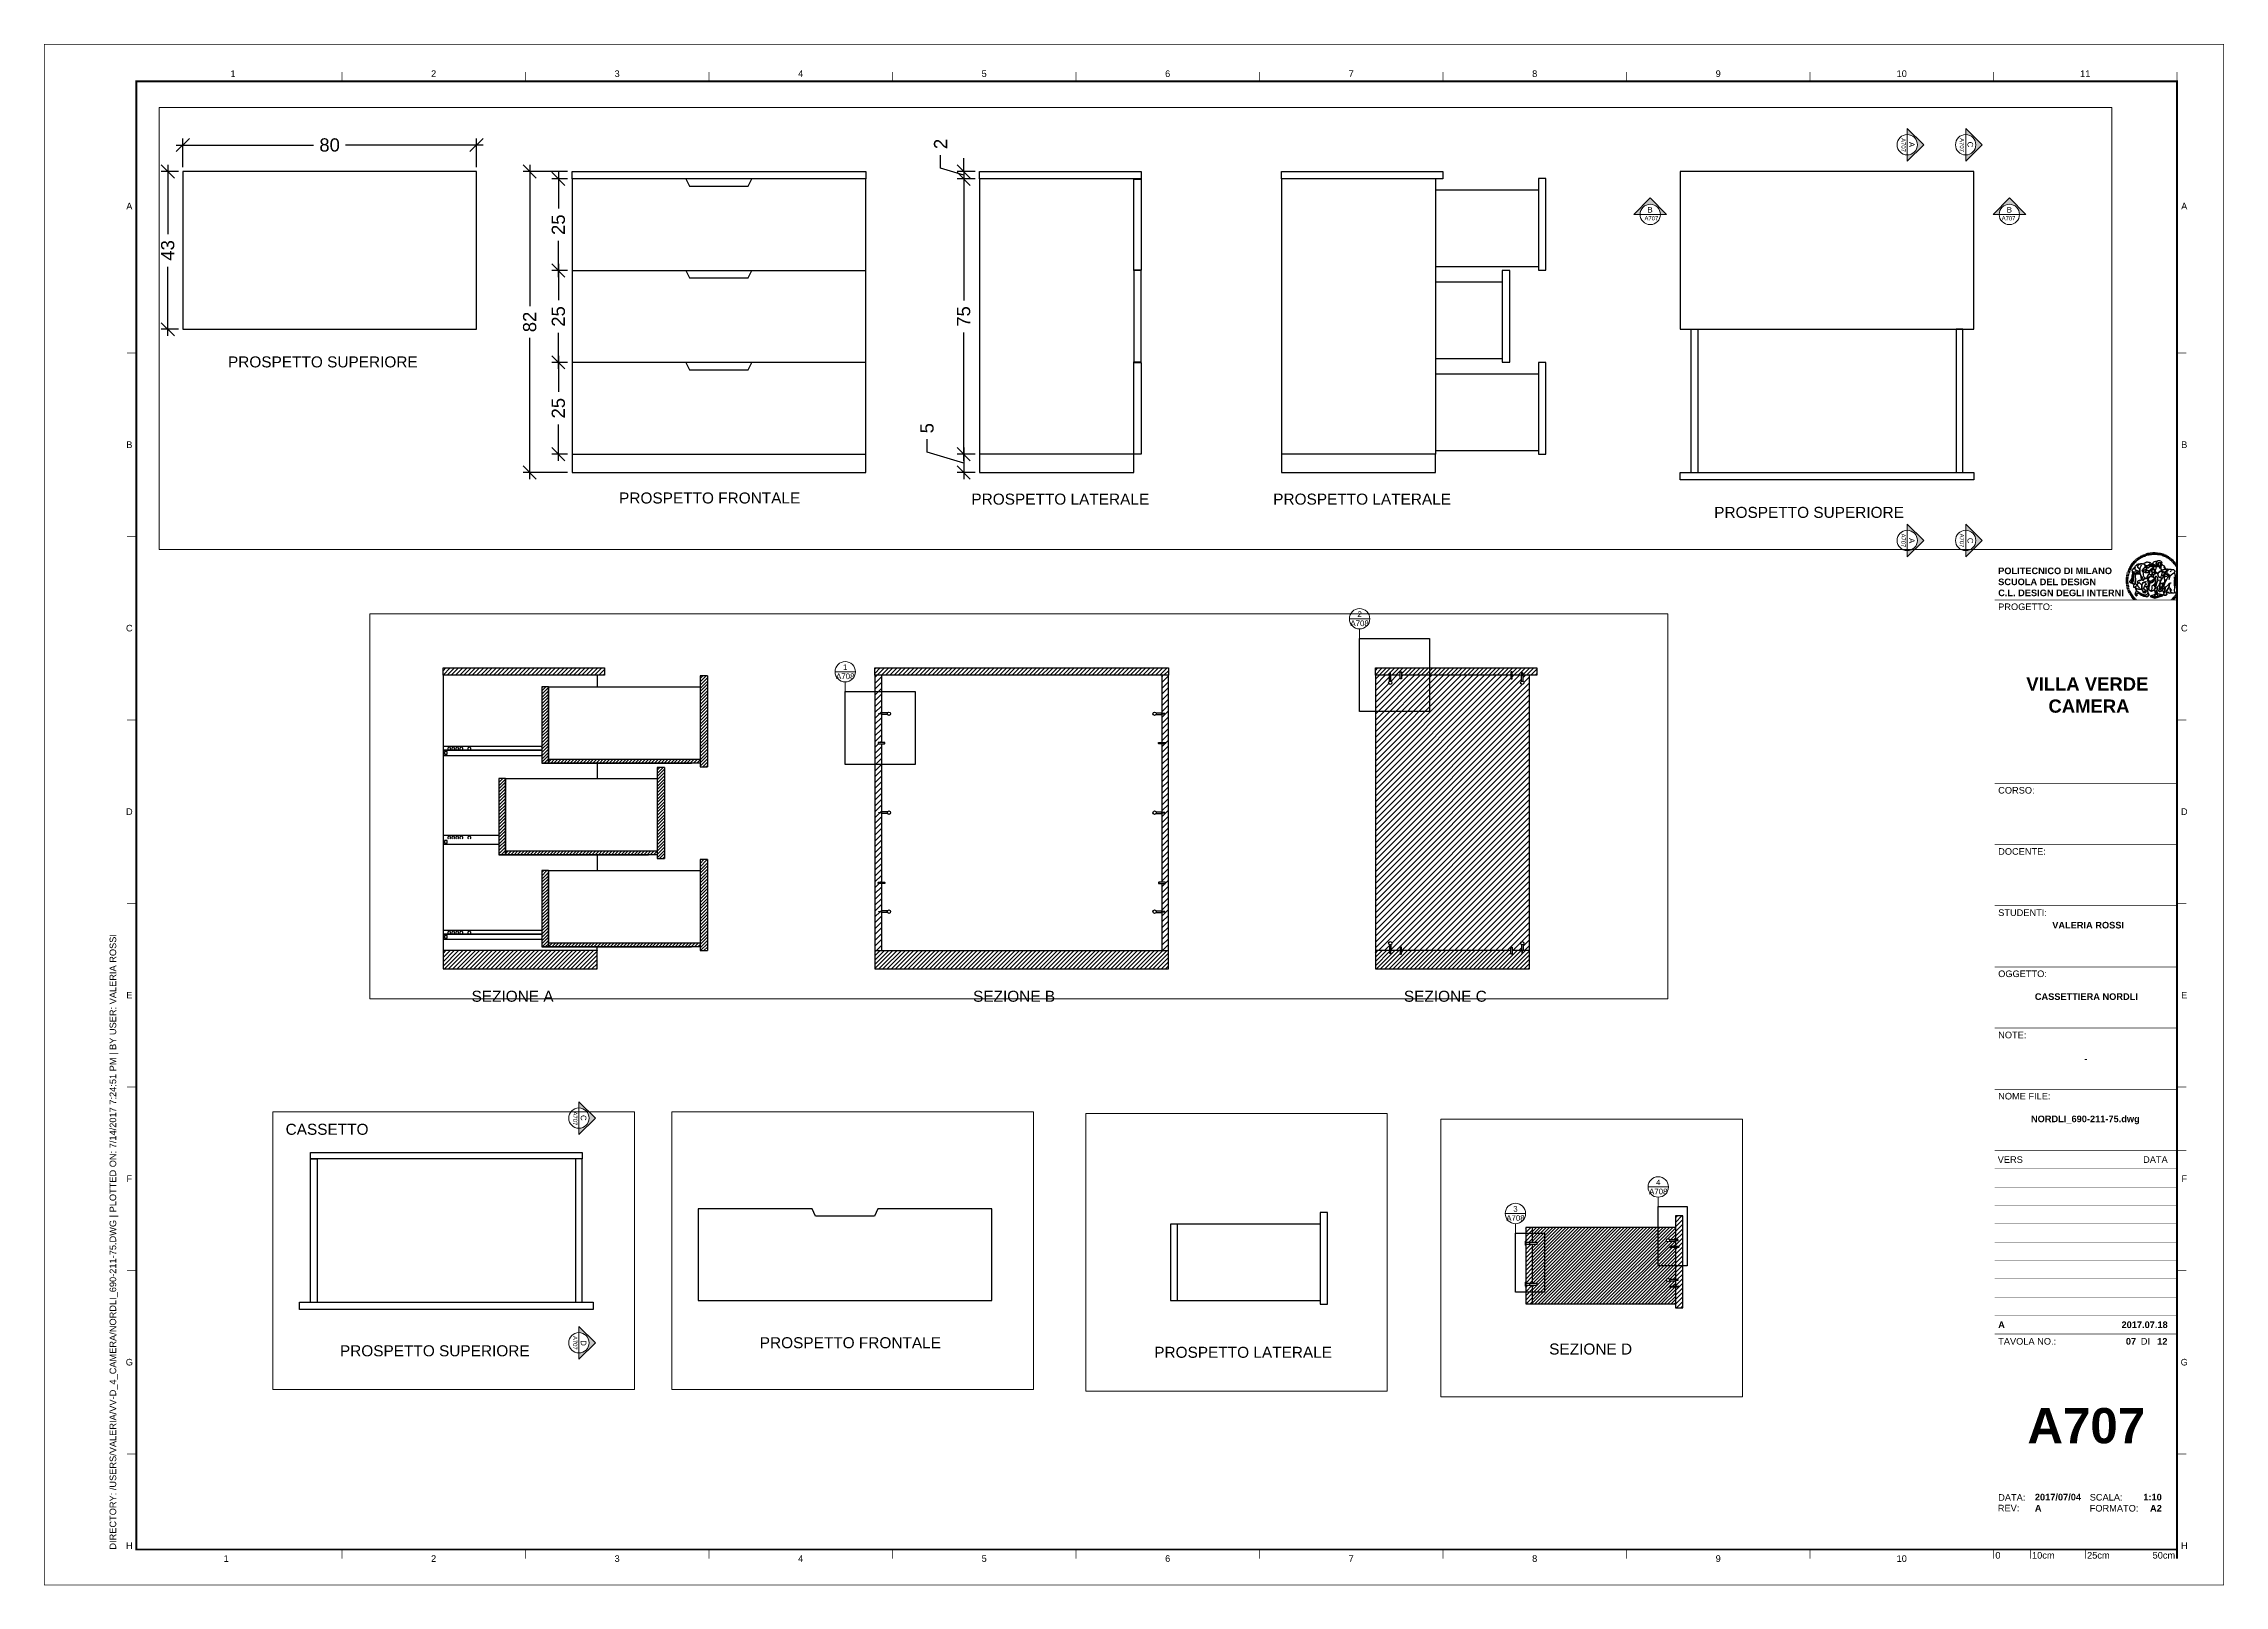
# Paper-space layout 'A707' of a CAD drawing. Header units: inches, sheet in millimetres. Extents: x 0 to 594, y 0 to 420.
# The model-space entities are those that its viewports show. They can reach past a viewport. Long polylines and large blocks are cut down to what shows.
import ezdxf
from ezdxf.enums import TextEntityAlignment as Align

# ---------------------------------------------------------------- set-up
doc = ezdxf.new("R2010")
doc.units = ezdxf.units.IN
doc.header["$MEASUREMENT"] = 0
doc.set_wipeout_variables(frame=1)
doc.layers.get('0').update_dxf_attribs({"color": 11})
for name, color, linetype in [('A-ANNO-DIMS', 3, 'Continuous'), ('Dettagli', 141, 'Continuous'), ('G-ANNO-LOGO', 3, 'Continuous'), ('G-ANNO-TEXT', 3, 'Continuous'), ('G-ANNO-TTLB', 3, 'Continuous'), ('particolari', 30, 'Continuous'), ('Testo', 3, 'Continuous'), ('Viti', 41, 'Continuous')]:
    doc.layers.add(name, color=color, linetype=linetype)
doc.layers.add('A-ANNO-SYMB', color=3, linetype='Continuous', lineweight=18)
doc.layers.add('G-ANNO-NPLT', color=210, linetype='Continuous', plot=False)
doc.styles.add('ARIAL', font='Arial.ttf')
doc.styles.add('ARIAL-BOLD', font='Arial Bold.ttf')
doc.styles.add('E-ARIAL', font='Arial.ttf')
doc.styles.get("Standard").update_dxf_attribs({"font": 'Arial.ttf'})
doc.dimstyles.new('TICK_36', dxfattribs={"dimtxt": 3.6, "dimasz": 3.6, "dimexe": 1.8, "dimexo": 1.2, "dimgap": 1.8, "dimtad": 0, "dimdec": 0, "dimzin": 0, "dimdsep": 46, "dimtxsty": 'ARIAL', "dimblk": 'OBLIQUE', "dimcen": 1.8, "dimdle": 1.8, "dimclrd": 256, "dimclre": 256, "dimclrt": 256, "dimadec": 0, "dimazin": 0, "dimtfac": 1, "dimtdec": 0, "dimtmove": 1, "dimatfit": 3, "dimldrblk": 'OPEN90', "dimfxl": 1, "dimtfill": 1, "dimtolj": 1, "dimtzin": 0, "dimarcsym": 0})

psp = doc.layouts.new('A707')

# ---------------------------------------------------------------- texts
at = {"layer": 'G-ANNO-TEXT', "style": 'ARIAL'}
for s, p in [('1', (51.53, 411.89)), ('2', (106.18, 411.89)), ('3', (156.18, 411.89)), ('4', (206.18, 411.89)), ('5', (256.18, 411.89)), ('6', (306.18, 411.89)), ('7', (356.18, 411.89)), ('8', (406.18, 411.89)), ('9', (456.18, 411.89)), ('10', (506.18, 411.89)), ('11', (556.18, 411.89)), ('A', (23.27, 375.8)), ('A', (583.15, 375.8)), ('B', (23.27, 310.82)), ('B', (583.16, 310.82)), ('C', (23.27, 260.82)), ('D', (23.27, 210.82)), ('E', (23.27, 160.82)), ('F', (23.27, 110.82)), ('G', (23.27, 60.82)), ('H', (23.27, 10.82)), ('1', (49.67, 7.31)), ('2', (106.18, 7.31)), ('3', (156.18, 7.31)), ('4', (206.18, 7.31)), ('5', (256.18, 7.31)), ('6', (306.18, 7.31)), ('7', (356.18, 7.31)), ('8', (406.18, 7.31)), ('9', (456.18, 7.31)), ('10', (506.18, 7.31)), ('H', (583.16, 10.82))]:
    psp.add_text(s, height=1.8, dxfattribs=at).set_placement(p, align=Align.MIDDLE_CENTER)
at = {"layer": 'G-ANNO-TEXT', "style": 'E-ARIAL'}
psp.add_text('0', height=1.8, dxfattribs=at).set_placement((532.38, 9.1), align=Align.TOP_CENTER)
for s, p in [('10cm', (541.68, 7.3)), ('25cm', (556.68, 7.3))]:
    psp.add_text(s, height=1.8, dxfattribs=at).set_placement(p)
psp.add_text('50cm', height=1.8, dxfattribs=at).set_placement((580.68, 7.3), align=Align.RIGHT)
at = {"layer": 'G-ANNO-TEXT', "insert": (17.89, 9.74), "char_height": 1.8, "attachment_point": 1, "rotation": 90, "style": 'ARIAL'}
psp.add_mtext_dynamic_manual_height_columns('DIRECTORY: /USERS/VALERIA/VV-D_4_CAMERA/NORDLI_690-211-75.DWG | PLOTTED ON: 7/14/2017 7:24:51 PM | BY USER: VALERIA ROSSI', width=412.209, gutter_width=9, heights=[0], dxfattribs=at)
at = {"layer": 'Testo'}
for s, p in [('PROSPETTO SUPERIORE', (50.15, 331.86)), ('PROSPETTO FRONTALE', (156.71, 294.78)), ('PROSPETTO LATERALE', (252.7, 294.47)), ('PROSPETTO LATERALE', (334.94, 294.47)), ('PROSPETTO SUPERIORE', (455.09, 290.86)), ('SEZIONE A', (116.51, 159.02)), ('SEZIONE B', (253.16, 159.02)), ('SEZIONE C', (370.54, 159.02)), ('CASSETTO', (65.85, 122.77)), ('PROSPETTO SUPERIORE', (80.65, 62.42)), ('PROSPETTO FRONTALE', (195.04, 64.62)), ('SEZIONE D', (410.13, 62.9)), ('PROSPETTO LATERALE', (302.52, 62.01))]:
    psp.add_text(s, height=3, dxfattribs=at).set_placement(p)

msp = doc.modelspace()

# ---------------------------------------------------------------- blocks, each defined once
blk = doc.blocks.new('logoPolimi')
for p, q in [((-1.49, 1.84), (-1.36, 1.68)), ((-1.41, 1.91), (-1.28, 1.74)), ((-1.32, 1.97), (-1.2, 1.8)), ((-1.22, 2.03), (-1.11, 1.85)), ((-1.13, 2.09), (-1.03, 1.9)), ((-1.03, 2.14), (-0.94, 1.95)), ((-0.93, 2.18), (-0.84, 1.99)), ((-0.83, 2.22), (-0.75, 2.03)), ((-0.72, 2.26), (-0.66, 2.06)), ((-0.61, 2.29), (-0.56, 2.09)), ((-0.51, 2.32), (-0.46, 2.11)), ((-0.4, 2.34), (-0.36, 2.13)), ((-0.29, 2.35), (-0.26, 2.14)), ((-0.18, 2.36), (-0.16, 2.15)), ((-0.07, 2.37), (-0.06, 2.16)), ((0.04, 2.37), (0.04, 2.16)), ((0.15, 2.36), (0.14, 2.16)), ((0.26, 2.36), (0.24, 2.15)), ((0.37, 2.34), (0.34, 2.13)), ((0.48, 2.32), (0.44, 2.12)), ((0.59, 2.3), (0.54, 2.09)), ((0.69, 2.27), (0.63, 2.07)), ((0.8, 2.23), (0.73, 2.03)), ((0.9, 2.19), (0.82, 2)), ((1, 2.15), (0.91, 1.96)), ((1.1, 2.1), (1, 1.91)), ((1.2, 2.04), (1.09, 1.86)), ((1.29, 1.99), (1.18, 1.81)), ((1.38, 1.92), (1.26, 1.75)), ((1.47, 1.86), (1.34, 1.69)), ((-2.37, 0.12), (-2.16, 0.11)), ((-2.37, 0.01), (-2.16, 0.01)), ((-2.36, 0.23), (-2.15, 0.21)), ((-2.35, 0.34), (-2.14, 0.31)), ((-2.33, 0.45), (-2.12, 0.41)), ((-2.3, 0.55), (-2.1, 0.51)), ((-2.28, 0.66), (-2.07, 0.6)), ((-2.24, 0.77), (-2.04, 0.7)), ((-2.2, 0.87), (-2.01, 0.79)), ((-2.16, 0.97), (-1.97, 0.89)), ((-2.11, 1.07), (-1.93, 0.98)), ((-2.06, 1.17), (-1.88, 1.07)), ((-2.01, 1.26), (-1.83, 1.15)), ((-1.94, 1.36), (-1.77, 1.24)), ((-1.88, 1.45), (-1.71, 1.32)), ((-1.84, 0.03), (-1.82, 0.35)), ((-1.81, 1.53), (-1.65, 1.4)), ((-1.74, 1.61), (-1.58, 1.47)), ((-1.73, 0.59), (-1.73, 0.59)), ((-1.73, 0.59), (-1.73, 0.59)), ((-1.66, 1.69), (-1.51, 1.54)), ((-1.65, 0.57), (-1.65, 0.57)), ((-1.59, 1.12), (-1.59, 1.12)), ((-1.58, 1.77), (-1.44, 1.61)), ((-1.51, 0.55), (-1.51, 0.55)), ((-1.51, 0.55), (-1.51, 0.55)), ((-1.31, 0.79), (-1.21, 0.75)), ((-1.21, 0.75), (-1.31, 0.79)), ((-1.21, 0.75), (-1.31, 0.79)), ((-1.21, 0.75), (-1.21, 0.75)), ((-1.21, 0.75), (-1.21, 0.75)), ((-1.19, 0.76), (-1.19, 0.76)), ((-1.19, 0.76), (-1.19, 0.76)), ((-1.17, 0.99), (-1.18, 0.99)), ((-1.18, 0.99), (-1.17, 0.99)), ((-1.16, 0.57), (-1.16, 0.57)), ((-1.16, 0.57), (-1.16, 0.57)), ((-1.1, 0.01), (-0.99, 0.06)), ((-0.99, 0.06), (-1.1, 0.01)), ((-0.99, 0.06), (-1.1, 0.01)), ((-0.99, 0.06), (-0.99, 0.06)), ((-0.99, 0.06), (-0.99, 0.06)), ((-0.97, 0.79), (-0.98, 0.79)), ((-0.89, 0.84), (-0.97, 0.79)), ((-0.97, 0.79), (-0.89, 0.84)), ((-0.96, 1.41), (-0.96, 1.41)), ((-0.96, 1.41), (-0.96, 1.41)), ((-0.89, 0.84), (-0.82, 0.87)), ((-0.82, 0.87), (-0.89, 0.84)), ((-0.89, 0.84), (-0.82, 0.87)), ((-0.88, 0.83), (-0.89, 0.84)), ((-0.85, 1.39), (-0.85, 1.39)), ((-0.85, 1.39), (-0.85, 1.39)), ((-0.84, 0.14), (-0.84, 0.14)), ((-0.77, 1.08), (-0.78, 1.08)), ((-0.78, 1.08), (-0.77, 1.08)), ((-0.61, 1.12), (-0.77, 1.08)), ((-0.77, 1.08), (-0.61, 1.12)), ((-0.77, 1.08), (-0.61, 1.12)), ((-0.75, 1.3), (-0.76, 1.29)), ((-0.76, 1.29), (-0.75, 1.3)), ((-0.65, 0.99), (-0.7, 0.96)), ((-0.69, 0.18), (-0.68, 0.18)), ((-0.66, 0.93), (-0.66, 0.93)), ((-0.66, 0.93), (-0.64, 0.93)), ((-0.66, 0.93), (-0.66, 0.93)), ((-0.66, 0.93), (-0.66, 0.93)), ((-0.63, 1.01), (-0.63, 1.01)), ((-0.63, 1.01), (-0.62, 1.01)), ((-0.63, 0.66), (-0.63, 0.66)), ((-0.6, 1.12), (-0.61, 1.12)), ((-0.61, 1.12), (-0.6, 1.12)), ((-0.61, 1.12), (-0.6, 1.12)), ((-0.61, 0.86), (-0.57, 0.85)), ((-0.57, 0.85), (-0.61, 0.86)), ((-0.61, 0.86), (-0.57, 0.85)), ((-0.53, 1.08), (-0.6, 1.12)), ((-0.6, 1.12), (-0.6, 1.11)), ((-0.6, 1.12), (-0.53, 1.08)), ((-0.57, 0.8), (-0.59, 0.8)), ((-0.57, 0.85), (-0.53, 0.84)), ((-0.57, 0.85), (-0.57, 0.85)), ((-0.57, 0.85), (-0.57, 0.85)), ((-0.57, 0.85), (-0.53, 0.84)), ((-0.56, 0.29), (-0.49, 0.48)), ((-0.56, 0.14), (-0.56, 0.29)), ((-0.5, 0.11), (-0.56, 0.14)), ((-0.53, 0.84), (-0.51, 0.84)), ((-0.53, 0.84), (-0.51, 0.84)), ((-0.53, 0.84), (-0.53, 0.84)), ((-0.51, 0.11), (-0.51, 0.11)), ((-0.51, 0.11), (-0.51, 0.11)), ((-0.34, 0.33), (-0.5, 0.11)), ((-0.49, 0.48), (-0.41, 0.55)), ((-0.42, 0.8), (-0.47, 0.79)), ((-0.42, 0.8), (-0.47, 0.79)), ((-0.47, 0.79), (-0.45, 0.76)), ((-0.47, 0.79), (-0.45, 0.76)), ((-0.45, 1.14), (-0.42, 1.11)), ((-0.42, 1.26), (-0.36, 1.22)), ((-0.41, 0.55), (-0.34, 0.49)), ((-0.4, 1.37), (-0.38, 1.38)), ((-0.39, 1.37), (-0.4, 1.37)), ((-0.35, 1.33), (-0.4, 1.37)), ((-0.39, 1.24), (-0.4, 1.23)), ((-0.38, 1.14), (-0.38, 1.14)), ((-0.34, 0.49), (-0.09, 0.48)), ((-0.16, 0.32), (-0.34, 0.33)), ((-0.14, 0.32), (-0.31, 0.34)), ((-0.28, 1.3), (-0.29, 1.3)), ((-0.28, 1.3), (-0.28, 1.3)), ((-0.16, 1.24), (-0.16, 1.25)), ((-0.16, 1.25), (-0.16, 1.25)), ((-0.16, 0.49), (-0.14, 0.64)), ((-0.06, 0.27), (-0.16, 0.32)), ((-0.1, 0.88), (-0.09, 0.87)), ((-0.08, 1.37), (-0.08, 1.38)), ((-0.08, 1.23), (-0.05, 1.21)), ((-0.05, 1.21), (-0.08, 1.23)), ((-0.08, 1.23), (-0.05, 1.21)), ((-0.03, 0.26), (-0.06, 0.27)), ((-0.05, 1.21), (-0.04, 1.21)), ((-0.04, 1.21), (-0.05, 1.21)), ((-0.04, 1.21), (-0.04, 1.21)), ((-0.04, 1.21), (-0.04, 1.21)), ((-0.04, 0.48), (-0.03, 0.26)), ((0.03, 1.15), (0.03, 1.15)), ((0.03, 0.66), (0.03, 0.67)), ((0.07, 0.58), (0.07, 0.57)), ((0.1, 1.18), (0.1, 1.18)), ((0.1, 0.84), (0.1, 0.84)), ((0.13, 1.32), (0.17, 1.19)), ((0.14, 0.71), (0.34, 0.65)), ((0.31, 0.56), (0.17, 0.63)), ((0.27, 1.61), (0.27, 1.61)), ((0.27, 1.61), (0.27, 1.61)), ((0.27, 1.61), (0.27, 1.61)), ((0.29, 1.29), (0.29, 1.29)), ((0.29, 1.29), (0.29, 1.29)), ((0.29, 1.29), (0.29, 1.29)), ((0.29, 1.29), (0.29, 1.29)), ((0.33, 0.49), (0.34, 0.49)), ((0.33, 0.03), (0.35, 0.03)), ((0.33, 0.03), (0.35, 0.03)), ((0.34, 0.65), (0.34, 0.64)), ((0.35, 0.03), (0.57, 0.06)), ((0.35, 0.03), (0.57, 0.06)), ((0.35, 0.03), (0.35, 0.03)), ((0.35, 0.03), (0.35, 0.03)), ((0.38, 1.36), (0.37, 1.35)), ((0.38, 0.34), (0.37, 0.34)), ((0.38, 0.34), (0.38, 0.34)), ((0.43, 0.67), (0.39, 0.64)), ((0.49, 1.05), (0.51, 1.13)), ((0.51, 1.13), (0.49, 1.05)), ((0.49, 1.05), (0.51, 1.13)), ((0.51, 1.31), (0.5, 1.29)), ((0.51, 1.13), (0.52, 1.23)), ((0.52, 1.23), (0.51, 1.23)), ((0.51, 1.23), (0.52, 1.23)), ((0.52, 1.23), (0.51, 1.13)), ((0.51, 1.13), (0.52, 1.23)), ((0.52, 1.24), (0.6, 1.37)), ((0.52, 1.23), (0.6, 1.36)), ((0.6, 1.36), (0.52, 1.23)), ((0.52, 1.23), (0.52, 1.23)), ((0.52, 1.23), (0.52, 1.24)), ((0.52, 1.23), (0.52, 1.23)), ((0.55, 1.07), (0.53, 1.06)), ((0.53, 1.04), (0.53, 1.06)), ((0.53, 1.05), (0.53, 1.04)), ((0.54, 0.3), (0.63, 0.32)), ((0.54, -0.08), (0.61, 0.06)), ((0.61, 0.06), (0.54, -0.08)), ((0.54, -0.08), (0.61, 0.06)), ((0.56, 0.19), (0.59, 0.21)), ((0.57, 1.07), (0.57, 1.07)), ((0.57, 1.07), (0.57, 1.07)), ((0.57, 1.07), (0.57, 1.07)), ((0.57, 1.07), (0.57, 1.07)), ((0.57, 1.07), (0.57, 1.07)), ((0.57, 1.07), (0.57, 1.07)), ((0.57, 1.07), (0.57, 1.07)), ((0.58, 0.3), (0.59, 0.29)), ((0.59, 0.78), (0.59, 0.79)), ((0.59, 0.79), (0.59, 0.79)), ((0.59, 0.79), (0.59, 0.79)), ((0.59, 0.79), (0.59, 0.78)), ((0.61, 0.06), (0.6, 0.07)), ((0.6, 0.07), (0.61, 0.06)), ((0.61, 0.06), (0.61, 0.07)), ((0.62, 0.21), (0.65, 0.22)), ((0.64, 1.37), (0.65, 1.37)), ((0.69, 0.86), (0.68, 0.86)), ((0.68, 0.86), (0.69, 0.86)), ((0.68, 0.76), (0.68, 0.76)), ((0.76, 0.26), (0.76, 0.26)), ((0.82, 0.35), (0.84, 0.36)), ((0.82, 0.35), (0.82, 0.35)), ((0.84, 0.36), (0.84, 0.37)), ((0.85, 0.34), (1.05, 0.35)), ((0.93, 1.05), (0.93, 1.05)), ((0.93, 1.05), (0.93, 1.05)), ((0.93, 1.05), (0.93, 1.04)), ((0.93, 1.05), (0.93, 1.05)), ((0.97, 0.66), (0.96, 0.66)), ((1.01, 0.97), (0.98, 0.96)), ((1.17, 0.96), (1.17, 0.95)), ((1.17, 0.95), (1.17, 0.95)), ((1.34, 0.37), (1.26, 0.04)), ((1.27, 0.37), (1.27, 0.38)), ((1.28, 0.95), (1.28, 0.95)), ((1.37, 0.73), (1.46, 0.81)), ((1.41, 0.4), (1.41, 0.41)), ((1.56, 1.79), (1.42, 1.63)), ((1.64, 1.71), (1.49, 1.56)), ((1.49, 0.9), (1.57, 0.92)), ((1.72, 1.63), (1.56, 1.49)), ((1.67, 0.6), (1.57, 0.53)), ((1.79, 1.55), (1.63, 1.41)), ((1.86, 1.47), (1.7, 1.34)), ((1.93, 1.38), (1.76, 1.26)), ((1.99, 1.29), (1.81, 1.17)), ((2.05, 1.19), (1.87, 1.09)), ((2.1, 1.1), (1.92, 1)), ((2.15, 1), (1.96, 0.91)), ((2.19, 0.9), (2, 0.82)), ((2.23, 0.79), (2.04, 0.72)), ((2.27, 0.69), (2.07, 0.63)), ((2.3, 0.58), (2.09, 0.53)), ((2.32, 0.47), (2.12, 0.43)), ((2.34, 0.37), (2.13, 0.33)), ((2.36, 0.26), (2.15, 0.23)), ((2.37, 0.15), (2.16, 0.13)), ((2.37, 0.04), (2.16, 0.03)), ((-2.37, -0.1), (-2.16, -0.09)), ((-2.36, -0.21), (-2.15, -0.19)), ((-2.35, -0.32), (-2.14, -0.29)), ((-2.33, -0.43), (-2.12, -0.39)), ((-2.31, -0.54), (-2.1, -0.49)), ((-2.28, -0.65), (-2.08, -0.59)), ((-2.25, -0.75), (-2.05, -0.69)), ((-2.21, -0.86), (-2.02, -0.78)), ((-2.17, -0.96), (-1.98, -0.87)), ((-2.12, -1.06), (-1.93, -0.96)), ((-2.07, -1.16), (-1.89, -1.05)), ((-2.04, -0.15), (-1.97, -0.2)), ((-2.01, -1.25), (-1.84, -1.14)), ((-1.95, -1.34), (-1.78, -1.22)), ((-1.89, -1.43), (-1.72, -1.31)), ((-1.82, -1.52), (-1.66, -1.38)), ((-1.75, -1.6), (-1.59, -1.46)), ((-1.67, -1.68), (-1.52, -1.53)), ((-1.58, -0.12), (-1.6, -0.18)), ((-1.6, -0.18), (-1.58, -0.28)), ((-1.57, -0.54), (-1.59, -0.54)), ((-1.59, -0.54), (-1.59, -0.54)), ((-1.59, -1.76), (-1.45, -1.6)), ((-1.56, -0.32), (-1.56, -0.31)), ((-1.56, -0.31), (-1.56, -0.31)), ((-1.53, -0.65), (-1.53, -0.65)), ((-1.53, -0.65), (-1.53, -0.65)), ((-1.51, -1.83), (-1.37, -1.67)), ((-1.48, -0.86), (-1.48, -0.85)), ((-1.42, -0.37), (-1.42, -0.37)), ((-1.42, -1.9), (-1.29, -1.73)), ((-1.38, -0.46), (-1.38, -0.46)), ((-1.33, -1.96), (-1.21, -1.79)), ((-1.31, -0.24), (-1.31, -0.23)), ((-1.31, -0.23), (-1.31, -0.24)), ((-1.23, -0.19), (-1.23, -0.19)), ((-1.23, -0.19), (-1.23, -0.19)), ((-1.23, -0.19), (-1.23, -0.19)), ((-1.23, -0.19), (-1.23, -0.19)), ((-1.01, -0.39), (-1.02, -0.39)), ((-1.02, -0.39), (-1.01, -0.39)), ((-1.02, -0.7), (-1.02, -0.7)), ((-1.02, -0.7), (-1.02, -0.7)), ((-1.02, -0.7), (-1.02, -0.7)), ((-0.79, -0.51), (-0.83, -0.58)), ((-0.83, -0.58), (-0.79, -0.51)), ((-0.83, -0.58), (-0.79, -0.51)), ((-0.78, -1.05), (-0.83, -0.94)), ((-0.83, -0.94), (-0.78, -1.05)), ((-0.83, -0.94), (-0.83, -0.94)), ((-0.83, -0.94), (-0.78, -1.05)), ((-0.82, -1.23), (-0.82, -1.23)), ((-0.82, -1.23), (-0.77, -1.23)), ((-0.77, -1.23), (-0.82, -1.23)), ((-0.82, -1.23), (-0.82, -1.23)), ((-0.77, -1.23), (-0.82, -1.23)), ((-0.75, -0.96), (-0.8, -0.89)), ((-0.8, -0.89), (-0.79, -0.92)), ((-0.79, -0.92), (-0.8, -0.89)), ((-0.8, -0.89), (-0.75, -0.96)), ((-0.79, -0.92), (-0.8, -0.89)), ((-0.8, -0.89), (-0.8, -0.89)), ((-0.8, -0.89), (-0.75, -0.96)), ((-0.79, -0.92), (-0.78, -0.95)), ((-0.78, -0.95), (-0.79, -0.92)), ((-0.78, -0.95), (-0.79, -0.92)), ((-0.77, -0.49), (-0.78, -0.48)), ((-0.78, -0.48), (-0.77, -0.49)), ((-0.78, -0.95), (-0.76, -1)), ((-0.76, -1), (-0.78, -0.95)), ((-0.76, -1), (-0.78, -0.95)), ((-0.71, -0.89), (-0.75, -0.87)), ((-0.75, -0.87), (-0.71, -0.89)), ((-0.75, -0.87), (-0.71, -0.89)), ((-0.72, -1.01), (-0.75, -0.96)), ((-0.75, -0.96), (-0.72, -1.01)), ((-0.75, -0.96), (-0.72, -1.01)), ((-0.64, -0.93), (-0.71, -0.89)), ((-0.71, -0.89), (-0.64, -0.93)), ((-0.71, -0.89), (-0.64, -0.93)), ((-0.66, -0.53), (-0.66, -0.53)), ((-0.66, -0.53), (-0.66, -0.53)), ((-0.66, -0.53), (-0.66, -0.53)), ((-0.39, -0.81), (-0.51, -0.69)), ((-0.51, -1.04), (-0.5, -1.04)), ((-0.48, -0.42), (-0.48, -0.42)), ((-0.48, -0.42), (-0.48, -0.42)), ((-0.48, -0.42), (-0.48, -0.42)), ((-0.41, -0.51), (-0.41, -0.51)), ((-0.38, -0.05), (-0.39, -0.12)), ((-0.39, -0.12), (-0.37, -0.1)), ((-0.35, -0.14), (-0.37, -0.08)), ((-0.37, -0.09), (-0.37, -0.09)), ((-0.33, -0.12), (-0.35, -0.14)), ((-0.32, -0.14), (-0.35, -0.14)), ((-0.35, -0.18), (-0.34, -0.22)), ((-0.34, -0.08), (-0.29, -0.16)), ((-0.34, -0.22), (-0.34, -0.22)), ((-0.27, -0.17), (-0.32, -0.14)), ((-0.25, -0.91), (-0.26, -0.9)), ((-0.26, -1.29), (0.1, -1.2)), ((0.1, -1.2), (-0.26, -1.29)), ((0.08, -1.4), (-0.26, -1.29)), ((-0.26, -1.29), (0.08, -1.4)), ((-0.26, -1.38), (-0.26, -1.29)), ((-0.26, -1.29), (-0.26, -1.29)), ((-0.26, -1.29), (-0.26, -1.38)), ((-0.26, -1.29), (0.08, -1.4)), ((-0.26, -1.29), (-0.26, -1.29)), ((0.08, -1.49), (-0.26, -1.38)), ((-0.26, -1.38), (0.09, -1.49)), ((-0.14, -0.15), (-0.16, -0.13)), ((-0.11, -0.04), (-0.12, -0.05)), ((-0.04, -0.41), (-0.01, -0.44)), ((-0.01, -0.44), (-0.04, -0.41)), ((-0.04, -0.41), (-0.01, -0.44)), ((0.07, -0.84), (0.07, -0.84)), ((0.07, -0.84), (0.07, -0.84)), ((0.1, -1.2), (0.08, -1.32)), ((0.08, -1.32), (0.13, -1.2)), ((0.08, -1.4), (0.72, -1.22)), ((0.72, -1.22), (0.08, -1.4)), ((0.08, -1.4), (0.72, -1.22)), ((0.72, -1.31), (0.08, -1.49)), ((0.08, -1.44), (0.08, -1.4)), ((0.08, -1.4), (0.08, -1.44)), ((0.08, -1.4), (0.08, -1.49)), ((0.08, -1.49), (0.08, -1.44)), ((0.08, -1.44), (0.08, -1.44)), ((0.08, -1.44), (0.08, -1.45)), ((0.08, -1.45), (0.08, -1.46)), ((0.08, -1.46), (0.08, -1.49)), ((0.1, -1.01), (0.09, -0.86)), ((0.1, -1.01), (0.09, -0.86)), ((0.09, -1.49), (0.72, -1.31)), ((0.1, -1.2), (0.12, -1.04)), ((0.12, -1.04), (0.1, -1.2)), ((0.13, -1.2), (0.1, -1.2)), ((0.1, -1.2), (0.13, -1.2)), ((0.13, -1.2), (0.1, -1.2)), ((0.1, -1.2), (0.1, -1.2)), ((0.11, -0.44), (0.11, -0.44)), ((0.11, -0.44), (0.11, -0.44)), ((0.12, -0.21), (0.12, -0.21)), ((0.12, -0.21), (0.12, -0.21)), ((0.12, -0.21), (0.12, -0.21)), ((0.12, -0.21), (0.12, -0.21)), ((0.12, -0.21), (0.12, -0.21)), ((0.12, -0.21), (0.12, -0.21)), ((0.12, -0.21), (0.12, -0.21)), ((0.12, -0.21), (0.12, -0.21)), ((0.12, -0.21), (0.12, -0.21)), ((0.12, -0.21), (0.12, -0.21)), ((0.12, -0.21), (0.12, -0.21)), ((0.12, -0.21), (0.12, -0.21)), ((0.12, -0.21), (0.12, -0.21)), ((0.12, -0.56), (0.14, -0.53)), ((0.14, -0.53), (0.12, -0.56)), ((0.12, -0.56), (0.14, -0.53)), ((0.12, -1.04), (0.12, -1.04)), ((0.12, -1.04), (0.12, -1.04)), ((0.12, -1.04), (0.12, -1.04)), ((0.21, -0.99), (0.13, -1.2)), ((0.13, -1.2), (0.21, -0.99)), ((0.36, -1.14), (0.13, -1.2)), ((0.13, -1.2), (0.26, -1.17)), ((0.14, -0.53), (0.16, -0.49)), ((0.16, -0.49), (0.14, -0.53)), ((0.14, -0.53), (0.16, -0.49)), ((0.16, -0.49), (0.16, -0.49)), ((0.16, -0.49), (0.16, -0.49)), ((0.28, -1.19), (0.21, -0.99)), ((0.21, -0.99), (0.31, -1.27)), ((0.24, -0.17), (0.24, -0.16)), ((0.24, -0.16), (0.24, -0.17)), ((0.25, -0.84), (0.25, -0.88)), ((0.25, -0.88), (0.25, -0.84)), ((0.25, -0.88), (0.25, -0.84)), ((0.25, -0.88), (0.29, -1.17)), ((0.26, -0.88), (0.25, -0.88)), ((0.31, -1.27), (0.25, -0.88)), ((0.26, -1.17), (0.28, -1.16)), ((0.28, -1.16), (0.36, -1.14)), ((0.29, -1.17), (0.28, -1.19)), ((0.36, -1.14), (0.72, -1.22)), ((0.72, -1.22), (0.36, -1.14)), ((0.49, -0.31), (0.49, -0.31)), ((0.49, -0.31), (0.49, -0.31)), ((0.5, -0.27), (0.5, -0.27)), ((0.51, -0.27), (0.51, -0.27)), ((0.72, -0.81), (0.75, -0.89)), ((0.72, -1.22), (0.72, -1.31)), ((0.72, -1.31), (0.72, -1.22)), ((0.74, -0.23), (0.74, -0.23)), ((0.74, -0.23), (0.75, -0.24)), ((0.75, -0.23), (0.75, -0.23)), ((0.86, -0.25), (0.82, -0.34)), ((0.87, -0.22), (0.86, -0.23)), ((0.87, -0.22), (0.86, -0.25)), ((0.96, -0.58), (0.96, -0.57)), ((1.05, -1.05), (1.04, -1.05)), ((1.28, -2), (1.17, -1.82)), ((1.37, -1.93), (1.25, -1.76)), ((1.31, -0.27), (1.3, -0.26)), ((1.3, -0.26), (1.3, -0.26)), ((1.3, -0.26), (1.3, -0.26)), ((1.3, -0.26), (1.31, -0.27)), ((1.3, -0.26), (1.3, -0.26)), ((1.46, -1.87), (1.33, -1.7)), ((1.54, -1.8), (1.41, -1.64)), ((1.63, -1.72), (1.48, -1.57)), ((1.71, -1.65), (1.55, -1.5)), ((1.78, -1.57), (1.62, -1.43)), ((1.85, -1.48), (1.69, -1.35)), ((1.92, -1.39), (1.75, -1.27)), ((1.98, -1.3), (1.81, -1.19)), ((2.04, -1.21), (1.86, -1.1)), ((2.09, -1.11), (1.91, -1.01)), ((2.14, -1.01), (1.95, -0.92)), ((2.19, -0.91), (1.99, -0.83)), ((2.23, -0.81), (2.03, -0.74)), ((2.26, -0.7), (2.06, -0.64)), ((2.29, -0.6), (2.09, -0.55)), ((2.32, -0.49), (2.11, -0.45)), ((2.34, -0.38), (2.13, -0.35)), ((2.35, -0.27), (2.15, -0.25)), ((2.37, -0.08), (2.16, -0.07)), ((2.36, -0.16), (2.16, -0.15)), ((-1.24, -2.02), (-1.13, -1.84)), ((-1.14, -2.08), (-1.04, -1.89)), ((-1.04, -2.13), (-0.95, -1.94)), ((-0.94, -2.18), (-0.86, -1.98)), ((-0.84, -2.22), (-0.77, -2.02)), ((-0.74, -2.25), (-0.67, -2.05)), ((-0.63, -2.29), (-0.57, -2.08)), ((-0.52, -2.31), (-0.48, -2.11)), ((-0.42, -2.33), (-0.38, -2.13)), ((-0.31, -2.35), (-0.28, -2.14)), ((-0.2, -2.36), (-0.18, -2.15)), ((-0.09, -2.37), (-0.08, -2.16)), ((0.03, -2.37), (0.02, -2.16)), ((0.14, -2.37), (0.12, -2.16)), ((0.25, -2.36), (0.22, -2.15)), ((0.35, -2.34), (0.32, -2.14)), ((0.46, -2.32), (0.42, -2.12)), ((0.57, -2.3), (0.52, -2.1)), ((0.68, -2.27), (0.62, -2.07)), ((0.78, -2.24), (0.71, -2.04)), ((0.89, -2.2), (0.81, -2)), ((0.99, -2.15), (0.9, -1.96)), ((1.09, -2.11), (0.99, -1.92)), ((1.19, -2.05), (1.08, -1.87))]:
    blk.add_line(p, q)
for points in [[(-1.9, 0.12), (-1.94, 0.02), (-2.05, -0.09), (-2.05, -0.09)], [(-1.86, 0.38), (-1.86, 0.38), (-1.87, 0.19), (-1.9, 0.12)], [(-1.76, 0.6), (-1.76, 0.6), (-1.84, 0.57), (-1.86, 0.38)], [(-1.86, -0.04), (-1.84, 0.02), (-1.84, 0.03), (-1.84, 0.03)], [(-1.82, 0.78), (-1.83, 0.8), (-1.85, 0.86), (-1.83, 0.88)], [(-1.82, 0.78), (-1.83, 0.8), (-1.85, 0.86), (-1.83, 0.88)], [(-1.83, 0.88), (-1.81, 0.9), (-1.76, 0.96), (-1.76, 0.96)], [(-1.83, 0.88), (-1.81, 0.9), (-1.76, 0.96), (-1.76, 0.96)], [(-1.76, 0.6), (-1.83, 0.7), (-1.78, 0.74), (-1.78, 0.74)], [(-1.78, 0.74), (-1.79, 0.74), (-1.83, 0.7), (-1.76, 0.6)], [(-1.78, 0.74), (-1.8, 0.76), (-1.81, 0.78), (-1.82, 0.78)], [(-1.78, 0.74), (-1.8, 0.76), (-1.81, 0.78), (-1.82, 0.78)], [(-1.82, 0.35), (-1.81, 0.5), (-1.73, 0.59), (-1.73, 0.59)], [(-1.82, -0.19), (-1.73, -0.07), (-1.75, 0.14), (-1.75, 0.3)], [(-1.75, 0.33), (-1.75, 0.17), (-1.73, -0.05), (-1.8, -0.17)], [(-1.78, 0.74), (-1.75, 0.72), (-1.72, 0.69), (-1.68, 0.7)], [(-1.68, 0.7), (-1.72, 0.69), (-1.75, 0.72), (-1.78, 0.74)], [(-1.68, 0.7), (-1.72, 0.69), (-1.75, 0.72), (-1.78, 0.74)], [(-1.78, 0.74), (-1.78, 0.74), (-1.78, 0.74), (-1.78, 0.74)], [(-1.76, 0.96), (-1.68, 1.1), (-1.59, 1.12), (-1.59, 1.12)], [(-1.76, 0.96), (-1.68, 1.1), (-1.6, 1.12), (-1.6, 1.12)], [(-1.73, 0.59), (-1.74, 0.59), (-1.75, 0.6), (-1.76, 0.6)], [(-1.73, 0.59), (-1.74, 0.59), (-1.75, 0.6), (-1.76, 0.6)], [(-1.75, 0.3), (-1.76, 0.47), (-1.65, 0.57), (-1.65, 0.57)], [(-1.65, 0.57), (-1.65, 0.57), (-1.76, 0.5), (-1.75, 0.33)], [(-1.65, 0.57), (-1.68, 0.58), (-1.7, 0.58), (-1.73, 0.59)], [(-1.65, 0.57), (-1.68, 0.58), (-1.7, 0.58), (-1.73, 0.59)], [(-1.5, 0.71), (-1.53, 0.74), (-1.61, 0.71), (-1.68, 0.7)], [(-1.68, 0.7), (-1.61, 0.71), (-1.53, 0.73), (-1.5, 0.71)], [(-1.5, 0.71), (-1.53, 0.73), (-1.61, 0.71), (-1.68, 0.7)], [(-1.51, 0.55), (-1.56, 0.56), (-1.61, 0.56), (-1.65, 0.57)], [(-1.65, 0.57), (-1.61, 0.56), (-1.56, 0.56), (-1.51, 0.55)], [(-1.51, 0.55), (-1.56, 0.56), (-1.61, 0.56), (-1.65, 0.57)], [(-1.59, 1.12), (-1.6, 1.06), (-1.61, 0.99), (-1.61, 0.97)], [(-1.61, 0.97), (-1.61, 0.99), (-1.6, 1.06), (-1.59, 1.12)], [(-1.61, 0.97), (-1.61, 0.99), (-1.6, 1.06), (-1.59, 1.12)], [(-1.61, 0.97), (-1.61, 0.95), (-1.56, 0.88), (-1.54, 0.87)], [(-1.54, 0.87), (-1.56, 0.88), (-1.61, 0.95), (-1.61, 0.97)], [(-1.54, 0.87), (-1.56, 0.88), (-1.61, 0.96), (-1.61, 0.97)], [(-1.59, 1.12), (-1.59, 1.13), (-1.59, 1.15), (-1.58, 1.16)], [(-1.59, 1.12), (-1.59, 1.13), (-1.59, 1.15), (-1.58, 1.16)], [(-1.58, 1.16), (-1.57, 1.21), (-1.52, 1.23), (-1.49, 1.25)], [(-1.58, 1.16), (-1.57, 1.21), (-1.52, 1.23), (-1.49, 1.25)], [(-1.58, 0.36), (-1.58, 0.48), (-1.51, 0.55), (-1.51, 0.55)], [(-1.51, 0.55), (-1.51, 0.55), (-1.58, 0.48), (-1.58, 0.36)], [(-1.51, 0.55), (-1.51, 0.55), (-1.58, 0.48), (-1.58, 0.36)], [(-1.55, 0.04), (-1.55, 0.08), (-1.58, 0.25), (-1.58, 0.36)], [(-1.58, 0.36), (-1.58, 0.25), (-1.55, 0.08), (-1.55, 0.04)], [(-1.58, 0.36), (-1.58, 0.25), (-1.55, 0.08), (-1.55, 0.04)], [(-1.58, -0.12), (-1.57, -0.06), (-1.55, 0.02), (-1.55, 0.04)], [(-1.55, 0.04), (-1.55, 0.02), (-1.57, -0.06), (-1.58, -0.12)], [(-1.55, 0.04), (-1.55, 0.02), (-1.56, -0.04), (-1.57, -0.1)], [(-1.54, 0.87), (-1.52, 0.85), (-1.47, 0.83), (-1.44, 0.83)], [(-1.44, 0.83), (-1.47, 0.83), (-1.52, 0.85), (-1.54, 0.87)], [(-1.45, 0.83), (-1.47, 0.83), (-1.52, 0.85), (-1.54, 0.87)], [(-1.51, 0.55), (-1.33, 0.54), (-1.16, 0.57), (-1.16, 0.57)], [(-1.16, 0.57), (-1.16, 0.57), (-1.33, 0.54), (-1.51, 0.55)], [(-1.16, 0.57), (-1.16, 0.57), (-1.33, 0.54), (-1.51, 0.55)], [(-1.5, 0.71), (-1.46, 0.68), (-1.4, 0.62), (-1.33, 0.66)], [(-1.33, 0.66), (-1.4, 0.62), (-1.46, 0.68), (-1.5, 0.71)], [(-1.33, 0.66), (-1.4, 0.62), (-1.46, 0.68), (-1.5, 0.71)], [(-1.49, 1.25), (-1.46, 1.26), (-1.42, 1.33), (-1.39, 1.36)], [(-1.49, 1.25), (-1.46, 1.27), (-1.43, 1.34), (-1.39, 1.36)], [(-1.31, 0.79), (-1.33, 0.79), (-1.42, 0.83), (-1.45, 0.83)], [(-1.44, 0.83), (-1.42, 0.83), (-1.33, 0.79), (-1.31, 0.79)], [(-1.31, 0.79), (-1.33, 0.79), (-1.42, 0.83), (-1.44, 0.83)], [(-1.35, 1.1), (-1.4, 1.17), (-1.36, 1.23), (-1.29, 1.31)], [(-1.29, 1.31), (-1.36, 1.23), (-1.4, 1.17), (-1.35, 1.1)], [(-1.35, 1.1), (-1.4, 1.17), (-1.36, 1.23), (-1.29, 1.31)], [(-1.39, 1.36), (-1.35, 1.38), (-1.26, 1.4), (-1.19, 1.41)], [(-1.39, 1.36), (-1.35, 1.38), (-1.26, 1.4), (-1.19, 1.41)], [(-1.18, 0.99), (-1.24, 0.97), (-1.3, 1.03), (-1.35, 1.1)], [(-1.35, 1.1), (-1.3, 1.03), (-1.24, 0.97), (-1.18, 0.99)], [(-1.18, 1), (-1.24, 0.97), (-1.3, 1.03), (-1.35, 1.1)], [(-1.33, 0.66), (-1.28, 0.7), (-1.23, 0.73), (-1.21, 0.75)], [(-1.21, 0.75), (-1.23, 0.73), (-1.28, 0.7), (-1.33, 0.66)], [(-1.21, 0.75), (-1.23, 0.73), (-1.28, 0.7), (-1.33, 0.66)], [(-1.29, 1.31), (-1.22, 1.39), (-1.01, 1.41), (-0.96, 1.41)], [(-0.96, 1.41), (-1.01, 1.41), (-1.22, 1.39), (-1.29, 1.31)], [(-1.29, 1.31), (-1.22, 1.39), (-1.01, 1.41), (-0.96, 1.41)], [(-1.24, -0.02), (-1.21, -0.01), (-1.1, 0.01), (-1.1, 0.01)], [(-1.1, 0.01), (-1.1, 0.01), (-1.21, -0.01), (-1.24, -0.02)], [(-1.1, 0.01), (-1.1, 0.01), (-1.21, -0.01), (-1.24, -0.02)], [(-1.21, 0.75), (-1.2, 0.75), (-1.19, 0.76), (-1.19, 0.76)], [(-1.19, 0.76), (-1.19, 0.76), (-1.2, 0.75), (-1.21, 0.75)], [(-1.19, 0.76), (-1.19, 0.76), (-1.2, 0.76), (-1.21, 0.75)], [(-1.19, 1.41), (-1.11, 1.43), (-0.97, 1.41), (-0.97, 1.41)], [(-1.19, 1.41), (-1.12, 1.43), (-0.98, 1.41), (-0.98, 1.41)], [(-1.19, 0.76), (-1.19, 0.77), (-1.18, 0.78), (-1.18, 0.79)], [(-1.18, 0.79), (-1.18, 0.78), (-1.19, 0.77), (-1.19, 0.76)], [(-1.19, 0.76), (-1.19, 0.77), (-1.19, 0.78), (-1.18, 0.79)], [(-1.18, 0.68), (-1.18, 0.68), (-1.19, 0.71), (-1.19, 0.76)], [(-1.19, 0.76), (-1.19, 0.71), (-1.18, 0.68), (-1.18, 0.68)], [(-1.18, 0.68), (-1.18, 0.68), (-1.19, 0.71), (-1.19, 0.76)], [(-1.18, 0.97), (-1.18, 0.97), (-1.18, 0.98), (-1.17, 0.99)], [(-1.17, 0.99), (-1.18, 0.98), (-1.18, 0.97), (-1.18, 0.97)], [(-1.18, 0.97), (-1.18, 0.97), (-1.18, 0.98), (-1.17, 0.99)], [(-1.18, 0.79), (-1.17, 0.86), (-1.18, 0.95), (-1.18, 0.97)], [(-1.18, 0.97), (-1.18, 0.95), (-1.17, 0.86), (-1.18, 0.79)], [(-1.18, 0.79), (-1.17, 0.86), (-1.18, 0.95), (-1.18, 0.97)], [(-1.16, 0.57), (-1.17, 0.6), (-1.18, 0.64), (-1.18, 0.68)], [(-1.18, 0.68), (-1.18, 0.64), (-1.17, 0.6), (-1.16, 0.57)], [(-1.16, 0.57), (-1.17, 0.6), (-1.18, 0.64), (-1.18, 0.68)], [(-1.17, 0.99), (-1.17, 1.03), (-1.16, 1.09), (-1.14, 1.13)], [(-1.09, 0.42), (-1.1, 0.44), (-1.14, 0.48), (-1.16, 0.57)], [(-1.16, 0.57), (-1.14, 0.48), (-1.1, 0.44), (-1.09, 0.42)], [(-1.09, 0.42), (-1.1, 0.44), (-1.14, 0.48), (-1.16, 0.57)], [(-1.14, 1.13), (-1.12, 1.18), (-1.05, 1.31), (-1.05, 1.31)], [(-1.12, 0.46), (-1.12, 0.46), (-1.13, 0.38), (-1.11, 0.26)], [(-1.11, 0.26), (-1.08, 0.14), (-1.05, 0.03), (-1.05, 0.03)], [(-1.02, 0.32), (-1.02, 0.32), (-1.08, 0.4), (-1.09, 0.42)], [(-1.09, 0.42), (-1.08, 0.4), (-1.02, 0.32), (-1.02, 0.32)], [(-1.02, 0.32), (-1.02, 0.32), (-1.08, 0.4), (-1.09, 0.42)], [(-0.98, 0.2), (-0.98, 0.21), (-1.02, 0.32), (-1.02, 0.32)], [(-1.02, 0.32), (-1.02, 0.32), (-0.98, 0.21), (-0.98, 0.2)], [(-0.98, 0.2), (-0.98, 0.21), (-1.02, 0.32), (-1.02, 0.32)], [(-1.01, 0.12), (-1, 0.16), (-0.98, 0.19), (-0.98, 0.2)], [(-0.98, 0.2), (-0.98, 0.19), (-1, 0.16), (-1.01, 0.12)], [(-1.01, 0.12), (-1, 0.16), (-0.98, 0.19), (-0.98, 0.2)], [(-0.99, 0.06), (-1, 0.07), (-1.01, 0.1), (-1.01, 0.12)], [(-1.01, 0.12), (-1.01, 0.1), (-1, 0.07), (-0.99, 0.06)], [(-0.99, 0.06), (-1, 0.07), (-1.01, 0.1), (-1.01, 0.12)], [(-0.99, 0.06), (-0.99, 0.06), (-0.99, 0.06), (-0.98, 0.05)], [(-0.98, 0.05), (-0.99, 0.06), (-0.99, 0.06), (-0.99, 0.06)], [(-0.99, 0.05), (-0.99, 0.06), (-0.99, 0.06), (-0.99, 0.06)], [(-0.95, 0.02), (-0.96, 0.03), (-0.97, 0.04), (-0.99, 0.05)], [(-0.98, 1.41), (-0.98, 1.41), (-0.97, 1.41), (-0.96, 1.41)], [(-0.98, 0.81), (-0.94, 0.85), (-0.92, 0.93), (-0.91, 0.97)], [(-0.91, 0.97), (-0.92, 0.93), (-0.94, 0.85), (-0.98, 0.81)], [(-0.91, 0.97), (-0.92, 0.93), (-0.94, 0.85), (-0.98, 0.81)], [(-0.98, 0.79), (-0.98, 0.81), (-0.98, 0.81), (-0.98, 0.81)], [(-0.98, 0.81), (-0.98, 0.81), (-0.98, 0.81), (-0.98, 0.79)], [(-0.98, 0.81), (-0.98, 0.81), (-0.98, 0.81), (-0.98, 0.79)], [(-0.98, 0.79), (-0.98, 0.79), (-0.98, 0.78), (-0.97, 0.77)], [(-0.98, 0.79), (-0.98, 0.79), (-0.98, 0.78), (-0.97, 0.77)], [(-0.98, 0.05), (-0.97, 0.04), (-0.96, 0.03), (-0.95, 0.02)], [(-0.95, 0.02), (-0.96, 0.03), (-0.97, 0.04), (-0.98, 0.05)], [(-0.97, 1.41), (-0.97, 1.41), (-0.97, 1.41), (-0.96, 1.41)], [(-0.97, 0.77), (-0.96, 0.74), (-0.91, 0.64), (-0.91, 0.57)], [(-0.97, 0.77), (-0.96, 0.74), (-0.91, 0.64), (-0.91, 0.57)], [(-0.96, 1.41), (-0.94, 1.41), (-0.9, 1.41), (-0.85, 1.39)], [(-0.96, 1.41), (-0.94, 1.41), (-0.9, 1.41), (-0.85, 1.39)], [(-0.95, 0.02), (-0.94, 0.01), (-0.92, 0.01), (-0.9, 0.01)], [(-0.9, 0.01), (-0.92, 0.01), (-0.94, 0.01), (-0.95, 0.02)], [(-0.91, 0.01), (-0.92, 0.01), (-0.94, 0.01), (-0.95, 0.02)], [(-0.91, 0.97), (-0.89, 1), (-0.87, 1.01), (-0.84, 1.02)], [(-0.84, 1.02), (-0.87, 1.01), (-0.89, 1), (-0.91, 0.97)], [(-0.84, 1.02), (-0.87, 1.01), (-0.89, 1.01), (-0.91, 0.97)], [(-0.91, 0.57), (-0.91, 0.5), (-0.9, 0.43), (-0.88, 0.37)], [(-0.91, 0.57), (-0.91, 0.5), (-0.9, 0.43), (-0.88, 0.37)], [(-0.87, 0.03), (-0.87, 0.03), (-0.89, 0.01), (-0.91, 0.01)], [(-0.9, 0.01), (-0.89, 0.01), (-0.87, 0.03), (-0.87, 0.03)], [(-0.87, 0.03), (-0.87, 0.03), (-0.89, 0.01), (-0.9, 0.01)], [(-0.88, 0.84), (-0.88, 0.84), (-0.89, 0.79), (-0.88, 0.77)], [(-0.88, 0.77), (-0.89, 0.79), (-0.88, 0.83), (-0.88, 0.83)], [(-0.74, 0.66), (-0.85, 0.67), (-0.88, 0.77), (-0.88, 0.77)], [(-0.88, 0.77), (-0.88, 0.77), (-0.85, 0.67), (-0.74, 0.66)], [(-0.88, 0.37), (-0.86, 0.32), (-0.83, 0.25), (-0.82, 0.25)], [(-0.88, 0.37), (-0.86, 0.32), (-0.83, 0.25), (-0.82, 0.25)], [(-0.87, 0.03), (-0.86, 0.03), (-0.86, 0.05), (-0.86, 0.06)], [(-0.86, 0.06), (-0.86, 0.05), (-0.86, 0.03), (-0.87, 0.03)], [(-0.86, 0.06), (-0.86, 0.05), (-0.86, 0.03), (-0.87, 0.03)], [(-0.85, 1.39), (-0.86, 1.42), (-0.8, 1.45), (-0.8, 1.46)], [(-0.85, 1.39), (-0.86, 1.42), (-0.83, 1.44), (-0.82, 1.45)], [(-0.86, 0.06), (-0.86, 0.07), (-0.86, 0.1), (-0.85, 0.11)], [(-0.85, 0.11), (-0.86, 0.1), (-0.86, 0.07), (-0.86, 0.06)], [(-0.85, 0.11), (-0.86, 0.1), (-0.86, 0.07), (-0.86, 0.06)], [(-0.81, 1.36), (-0.83, 1.37), (-0.84, 1.38), (-0.85, 1.39)], [(-0.85, 1.39), (-0.84, 1.38), (-0.83, 1.37), (-0.81, 1.36)], [(-0.85, 1.39), (-0.84, 1.38), (-0.83, 1.37), (-0.81, 1.36)], [(-0.85, 0.11), (-0.85, 0.12), (-0.84, 0.14), (-0.84, 0.14)], [(-0.84, 0.14), (-0.84, 0.14), (-0.85, 0.12), (-0.85, 0.11)], [(-0.84, 0.14), (-0.84, 0.14), (-0.85, 0.12), (-0.85, 0.11)], [(-0.84, 1.02), (-0.83, 1.03), (-0.81, 1.05), (-0.78, 1.08)], [(-0.78, 1.08), (-0.81, 1.05), (-0.83, 1.03), (-0.84, 1.02)], [(-0.78, 1.08), (-0.81, 1.05), (-0.83, 1.03), (-0.84, 1.02)], [(-0.84, 0.14), (-0.83, 0.15), (-0.81, 0.16), (-0.81, 0.16)], [(-0.81, 0.16), (-0.81, 0.16), (-0.83, 0.15), (-0.84, 0.14)], [(-0.81, 0.16), (-0.81, 0.16), (-0.84, 0.15), (-0.84, 0.14)], [(-0.84, 0.15), (-0.84, 0.15), (-0.84, 0.15), (-0.84, 0.14)], [(-0.84, 0.14), (-0.84, 0.14), (-0.84, 0.14), (-0.84, 0.14)], [(-0.84, 0.14), (-0.84, 0.14), (-0.84, 0.14), (-0.84, 0.14)], [(-0.84, 0.14), (-0.84, 0.14), (-0.84, 0.14), (-0.84, 0.14)], [(-0.82, 1.45), (-0.82, 1.45), (-0.8, 1.45), (-0.8, 1.45)], [(-0.82, 0.87), (-0.82, 0.87), (-0.72, 0.91), (-0.66, 0.93)], [(-0.66, 0.93), (-0.72, 0.91), (-0.82, 0.87), (-0.82, 0.87)], [(-0.82, 0.87), (-0.82, 0.87), (-0.72, 0.91), (-0.66, 0.93)], [(-0.82, 0.25), (-0.8, 0.25), (-0.77, 0.24), (-0.77, 0.23)], [(-0.82, 0.25), (-0.8, 0.25), (-0.78, 0.24), (-0.77, 0.23)], [(-0.76, 1.29), (-0.77, 1.32), (-0.79, 1.34), (-0.81, 1.36)], [(-0.81, 1.36), (-0.79, 1.34), (-0.77, 1.32), (-0.76, 1.29)], [(-0.81, 1.36), (-0.79, 1.34), (-0.77, 1.32), (-0.76, 1.3)], [(-0.81, 0.16), (-0.8, 0.17), (-0.8, 0.17), (-0.79, 0.18)], [(-0.79, 0.18), (-0.8, 0.17), (-0.8, 0.17), (-0.81, 0.16)], [(-0.79, 0.18), (-0.8, 0.17), (-0.8, 0.17), (-0.81, 0.16)], [(-0.8, 1.46), (-0.8, 1.49), (-0.69, 1.51), (-0.69, 1.51)], [(-0.8, 1.46), (-0.8, 1.49), (-0.75, 1.49), (-0.75, 1.49)], [(-0.8, 1.45), (-0.8, 1.45), (-0.8, 1.46), (-0.8, 1.46)], [(-0.79, 0.18), (-0.78, 0.18), (-0.77, 0.16), (-0.77, 0.16)], [(-0.77, 0.16), (-0.77, 0.16), (-0.78, 0.18), (-0.79, 0.18)], [(-0.77, 0.16), (-0.77, 0.16), (-0.78, 0.18), (-0.79, 0.18)], [(-0.78, 1.08), (-0.77, 1.1), (-0.76, 1.13), (-0.75, 1.16)], [(-0.75, 1.16), (-0.76, 1.13), (-0.77, 1.1), (-0.78, 1.08)], [(-0.75, 1.16), (-0.76, 1.13), (-0.77, 1.1), (-0.78, 1.08)], [(-0.77, 0.23), (-0.76, 0.22), (-0.72, 0.2), (-0.71, 0.2)], [(-0.77, 0.23), (-0.76, 0.22), (-0.72, 0.2), (-0.71, 0.2)], [(-0.77, 0.16), (-0.77, 0.16), (-0.74, 0.16), (-0.7, 0.17)], [(-0.7, 0.17), (-0.74, 0.16), (-0.77, 0.16), (-0.77, 0.16)], [(-0.7, 0.17), (-0.74, 0.16), (-0.77, 0.16), (-0.77, 0.16)], [(-0.76, 1.3), (-0.74, 1.25), (-0.73, 1.2), (-0.75, 1.16)], [(-0.75, 1.16), (-0.73, 1.2), (-0.74, 1.25), (-0.76, 1.29)], [(-0.76, 1.29), (-0.74, 1.25), (-0.73, 1.2), (-0.75, 1.16)], [(-0.75, 1.49), (-0.75, 1.52), (-0.69, 1.51), (-0.69, 1.51)], [(-0.7, 1.26), (-0.7, 1.28), (-0.73, 1.28), (-0.75, 1.3)], [(-0.75, 1.3), (-0.73, 1.28), (-0.7, 1.28), (-0.7, 1.26)], [(-0.71, 1.24), (-0.72, 1.25), (-0.73, 1.27), (-0.75, 1.28)], [(-0.63, 0.66), (-0.63, 0.66), (-0.73, 0.66), (-0.74, 0.66)], [(-0.74, 0.66), (-0.73, 0.66), (-0.63, 0.66), (-0.63, 0.66)], [(-0.65, 1.23), (-0.67, 1.24), (-0.71, 1.23), (-0.71, 1.24)], [(-0.71, 0.2), (-0.7, 0.2), (-0.69, 0.19), (-0.69, 0.18)], [(-0.71, 0.2), (-0.7, 0.2), (-0.69, 0.19), (-0.69, 0.18)], [(-0.65, 1.23), (-0.67, 1.24), (-0.7, 1.25), (-0.7, 1.26)], [(-0.7, 1.26), (-0.7, 1.25), (-0.67, 1.24), (-0.65, 1.23)], [(-0.7, 0.17), (-0.69, 0.17), (-0.68, 0.18), (-0.69, 0.18)], [(-0.69, 0.18), (-0.68, 0.18), (-0.69, 0.17), (-0.7, 0.17)], [(-0.69, 0.18), (-0.68, 0.18), (-0.69, 0.17), (-0.7, 0.17)], [(-0.69, 1.51), (-0.69, 1.59), (-0.51, 1.55), (-0.51, 1.55)], [(-0.69, 1.51), (-0.66, 1.55), (-0.66, 1.55), (-0.66, 1.55)], [(-0.66, 0.67), (-0.69, 0.69), (-0.68, 0.72), (-0.68, 0.76)], [(-0.68, 0.76), (-0.68, 0.72), (-0.69, 0.69), (-0.66, 0.67)], [(-0.66, 0.68), (-0.69, 0.69), (-0.68, 0.72), (-0.68, 0.76)], [(-0.68, 0.76), (-0.68, 0.79), (-0.67, 0.82), (-0.66, 0.83)], [(-0.66, 0.83), (-0.67, 0.82), (-0.68, 0.79), (-0.68, 0.76)], [(-0.68, 0.76), (-0.68, 0.79), (-0.67, 0.82), (-0.66, 0.83)], [(-0.68, 0.18), (-0.68, 0.18), (-0.56, 0.15), (-0.51, 0.11)], [(-0.68, 0.18), (-0.68, 0.18), (-0.56, 0.15), (-0.51, 0.11)], [(-0.66, 1.55), (-0.63, 1.57), (-0.51, 1.55), (-0.51, 1.55)], [(-0.62, 0.95), (-0.63, 0.95), (-0.64, 0.94), (-0.66, 0.93)], [(-0.66, 0.93), (-0.64, 0.94), (-0.63, 0.95), (-0.62, 0.95)], [(-0.66, 0.83), (-0.65, 0.85), (-0.61, 0.86), (-0.61, 0.86)], [(-0.61, 0.86), (-0.61, 0.86), (-0.65, 0.84), (-0.66, 0.83)], [(-0.66, 0.83), (-0.65, 0.84), (-0.61, 0.86), (-0.61, 0.86)], [(-0.63, 0.66), (-0.64, 0.67), (-0.65, 0.67), (-0.66, 0.68)], [(-0.63, 0.66), (-0.64, 0.67), (-0.65, 0.67), (-0.66, 0.67)], [(-0.66, 0.67), (-0.65, 0.67), (-0.64, 0.67), (-0.63, 0.66)], [(-0.59, 1.24), (-0.6, 1.23), (-0.63, 1.22), (-0.65, 1.23)], [(-0.65, 1.23), (-0.63, 1.22), (-0.6, 1.23), (-0.59, 1.24)], [(-0.56, 1.24), (-0.56, 1.24), (-0.63, 1.22), (-0.65, 1.23)], [(-0.63, 1.01), (-0.63, 1.01), (-0.64, 1), (-0.65, 0.99)], [(-0.64, 0.93), (-0.64, 0.93), (-0.58, 0.88), (-0.57, 0.85)], [(-0.64, 0.93), (-0.64, 0.93), (-0.58, 0.88), (-0.57, 0.85)], [(-0.6, 1.11), (-0.6, 1.11), (-0.59, 1.05), (-0.63, 1.01)], [(-0.6, 1.11), (-0.6, 1.11), (-0.59, 1.05), (-0.63, 1.01)], [(-0.5, 0.65), (-0.55, 0.61), (-0.6, 0.64), (-0.63, 0.66)], [(-0.5, 0.65), (-0.55, 0.61), (-0.6, 0.64), (-0.63, 0.66)], [(-0.62, 1.01), (-0.62, 1.01), (-0.62, 0.97), (-0.62, 0.95)], [(-0.62, 0.95), (-0.62, 0.97), (-0.62, 1.01), (-0.62, 1.01)], [(-0.56, 1.24), (-0.56, 1.24), (-0.57, 1.25), (-0.59, 1.24)], [(-0.59, 1.24), (-0.57, 1.25), (-0.56, 1.24), (-0.56, 1.24)], [(-0.41, 0.55), (-0.41, 0.55), (-0.59, 0.44), (-0.56, 0.15)], [(-0.52, 0.81), (-0.53, 0.8), (-0.56, 0.79), (-0.57, 0.8)], [(-0.57, 0.01), (-0.57, 0.01), (-0.38, -0.06), (-0.35, -0.15)], [(-0.49, 1.27), (-0.5, 1.26), (-0.53, 1.24), (-0.56, 1.24)], [(-0.52, 1.26), (-0.53, 1.26), (-0.54, 1.22), (-0.56, 1.24)], [(-0.56, 1.24), (-0.54, 1.22), (-0.53, 1.26), (-0.52, 1.26)], [(-0.47, 1.06), (-0.49, 1.06), (-0.53, 1.08), (-0.53, 1.08)], [(-0.53, 1.08), (-0.53, 1.08), (-0.49, 1.06), (-0.47, 1.06)], [(-0.53, 0.84), (-0.53, 0.84), (-0.52, 0.81), (-0.52, 0.81)], [(-0.49, 1.27), (-0.5, 1.26), (-0.51, 1.26), (-0.52, 1.26)], [(-0.52, 1.26), (-0.51, 1.26), (-0.5, 1.26), (-0.49, 1.27)], [(-0.51, 0.12), (-0.51, 0.12), (-0.52, 0.19), (-0.49, 0.21)], [(-0.51, 0.19), (-0.51, 0.18), (-0.52, 0.15), (-0.51, 0.14)], [(-0.51, 1.55), (-0.43, 1.57), (-0.43, 1.53), (-0.43, 1.53)], [(-0.51, 1.55), (-0.43, 1.57), (-0.35, 1.51), (-0.35, 1.51)], [(-0.51, 0.84), (-0.51, 0.84), (-0.46, 0.83), (-0.45, 0.83)], [(-0.51, 0.84), (-0.51, 0.84), (-0.46, 0.83), (-0.45, 0.83)], [(-0.42, 0.27), (-0.43, 0.27), (-0.5, 0.2), (-0.51, 0.19)], [(-0.51, 0.14), (-0.51, 0.13), (-0.47, 0.05), (-0.47, 0.04)], [(-0.51, 0.11), (-0.51, 0.11), (-0.51, 0.11), (-0.51, 0.11)], [(-0.51, 0.11), (-0.51, 0.11), (-0.47, 0.1), (-0.46, 0.04)], [(-0.51, 0.11), (-0.51, 0.11), (-0.51, 0.11), (-0.51, 0.11)], [(-0.51, 0.11), (-0.5, 0.11), (-0.5, 0.1), (-0.49, 0.1)], [(-0.47, 0.71), (-0.46, 0.66), (-0.5, 0.65), (-0.5, 0.65)], [(-0.47, 0.71), (-0.46, 0.66), (-0.5, 0.65), (-0.5, 0.65)], [(-0.44, 1.3), (-0.45, 1.3), (-0.47, 1.28), (-0.49, 1.27)], [(-0.49, 1.27), (-0.47, 1.28), (-0.45, 1.3), (-0.44, 1.3)], [(-0.44, 1.3), (-0.45, 1.3), (-0.47, 1.28), (-0.49, 1.27)], [(-0.49, 0.21), (-0.48, 0.21), (-0.47, 0.22), (-0.47, 0.23)], [(-0.49, 0.21), (-0.49, 0.21), (-0.49, 0.21), (-0.49, 0.21)], [(-0.37, -0.09), (-0.37, -0.07), (-0.49, 0.1), (-0.49, 0.1)], [(-0.46, 1.08), (-0.46, 1.07), (-0.46, 1.06), (-0.47, 1.06)], [(-0.47, 1.06), (-0.46, 1.06), (-0.46, 1.07), (-0.46, 1.08)], [(-0.45, 0.76), (-0.44, 0.74), (-0.47, 0.71), (-0.47, 0.71)], [(-0.45, 0.76), (-0.44, 0.74), (-0.47, 0.71), (-0.47, 0.71)], [(-0.47, 0.23), (-0.46, 0.24), (-0.44, 0.27), (-0.42, 0.27)], [(-0.47, 0.04), (-0.47, 0.03), (-0.44, 0.02), (-0.44, 0.01)], [(-0.44, 1.1), (-0.45, 1.1), (-0.46, 1.08), (-0.46, 1.08)], [(-0.46, 1.08), (-0.46, 1.09), (-0.45, 1.1), (-0.44, 1.1)], [(-0.46, 0.04), (-0.46, 0.03), (-0.45, 0.03), (-0.44, 0.02)], [(-0.45, 0.83), (-0.44, 0.83), (-0.39, 0.82), (-0.39, 0.82)], [(-0.45, 0.83), (-0.44, 0.83), (-0.39, 0.82), (-0.39, 0.82)], [(-0.36, 0.68), (-0.36, 0.66), (-0.45, 0.58), (-0.41, 0.55)], [(-0.41, 0.55), (-0.45, 0.58), (-0.4, 0.62), (-0.39, 0.62)], [(-0.41, 1.32), (-0.42, 1.3), (-0.43, 1.3), (-0.44, 1.3)], [(-0.44, 1.3), (-0.43, 1.3), (-0.42, 1.3), (-0.41, 1.32)], [(-0.41, 1.32), (-0.42, 1.3), (-0.43, 1.3), (-0.44, 1.3)], [(-0.42, 1.11), (-0.42, 1.11), (-0.44, 1.1), (-0.44, 1.1)], [(-0.44, 1.1), (-0.44, 1.1), (-0.42, 1.11), (-0.42, 1.11)], [(-0.44, 0.02), (-0.43, 0.01), (-0.44, 0.01), (-0.43, 0)], [(-0.44, 0.01), (-0.43, 0), (-0.43, -0.02), (-0.38, -0.05)], [(-0.43, 1.53), (-0.37, 1.53), (-0.35, 1.5), (-0.35, 1.5)], [(-0.4, 1.12), (-0.4, 1.11), (-0.42, 1.11), (-0.42, 1.11)], [(-0.42, 1.11), (-0.42, 1.11), (-0.4, 1.11), (-0.4, 1.12)], [(-0.39, 0.82), (-0.39, 0.81), (-0.42, 0.8), (-0.42, 0.8)], [(-0.39, 0.82), (-0.39, 0.81), (-0.42, 0.8), (-0.42, 0.8)], [(-0.35, 0.32), (-0.36, 0.31), (-0.41, 0.28), (-0.42, 0.27)], [(-0.42, 0.27), (-0.41, 0.27), (-0.39, 0.28), (-0.38, 0.3)], [(-0.4, 1.37), (-0.4, 1.37), (-0.39, 1.33), (-0.41, 1.32)], [(-0.41, 1.32), (-0.39, 1.33), (-0.4, 1.37), (-0.4, 1.37)], [(-0.4, 1.37), (-0.4, 1.37), (-0.39, 1.33), (-0.41, 1.32)], [(-0.34, 0.49), (-0.35, 0.51), (-0.36, 0.52), (-0.41, 0.55)], [(-0.41, 0.55), (-0.36, 0.52), (-0.35, 0.51), (-0.34, 0.49)], [(-0.38, 1.14), (-0.38, 1.14), (-0.39, 1.12), (-0.4, 1.12)], [(-0.4, 1.12), (-0.39, 1.12), (-0.38, 1.14), (-0.38, 1.14)], [(-0.37, 1.36), (-0.38, 1.36), (-0.38, 1.35), (-0.39, 1.37)], [(-0.39, 0.63), (-0.39, 0.64), (-0.38, 0.65), (-0.36, 0.67)], [(-0.39, 0.62), (-0.38, 0.63), (-0.39, 0.63), (-0.39, 0.63)], [(-0.38, 1.38), (-0.38, 1.38), (-0.38, 1.36), (-0.36, 1.36)], [(-0.38, 1.14), (-0.38, 1.14), (-0.35, 1.11), (-0.35, 1.15)], [(-0.35, 1.14), (-0.35, 1.11), (-0.38, 1.14), (-0.38, 1.14)], [(-0.38, 0.3), (-0.37, 0.31), (-0.34, 0.35), (-0.3, 0.34)], [(-0.35, 1.34), (-0.37, 1.35), (-0.37, 1.36), (-0.37, 1.36)], [(-0.36, 1.36), (-0.36, 1.36), (-0.37, 1.35), (-0.35, 1.34)], [(-0.36, 0.67), (-0.34, 0.68), (-0.35, 0.68), (-0.35, 0.73)], [(-0.35, 0.73), (-0.36, 0.68), (-0.35, 0.69), (-0.36, 0.68)], [(-0.35, 1.5), (-0.33, 1.52), (-0.31, 1.5), (-0.31, 1.5)], [(-0.35, 1.51), (-0.28, 1.52), (-0.25, 1.44), (-0.25, 1.44)], [(-0.28, 1.3), (-0.31, 1.32), (-0.34, 1.34), (-0.35, 1.34)], [(-0.35, 1.34), (-0.34, 1.34), (-0.31, 1.32), (-0.28, 1.3)], [(-0.28, 1.31), (-0.31, 1.32), (-0.31, 1.31), (-0.35, 1.33)], [(-0.3, 1.28), (-0.3, 1.26), (-0.34, 1.18), (-0.35, 1.14)], [(-0.35, 1.15), (-0.34, 1.18), (-0.3, 1.26), (-0.3, 1.28)], [(-0.3, 0.9), (-0.3, 0.9), (-0.34, 0.77), (-0.35, 0.73)], [(-0.35, 0.73), (-0.34, 0.78), (-0.32, 0.79), (-0.32, 0.79)], [(-0.31, 0.34), (-0.31, 0.34), (-0.34, 0.33), (-0.35, 0.32)], [(-0.25, 0.48), (-0.27, 0.49), (-0.33, 0.47), (-0.34, 0.49)], [(-0.34, 0.49), (-0.33, 0.47), (-0.21, 0.46), (-0.18, 0.47)], [(-0.32, 0.79), (-0.33, 0.84), (-0.31, 0.88), (-0.31, 0.88)], [(-0.31, 1.5), (-0.26, 1.48), (-0.25, 1.44), (-0.25, 1.44)], [(-0.31, 0.88), (-0.31, 0.91), (-0.26, 0.94), (-0.26, 0.94)], [(-0.29, 1.3), (-0.29, 1.3), (-0.29, 1.29), (-0.3, 1.28)], [(-0.3, 1.28), (-0.29, 1.29), (-0.29, 1.3), (-0.29, 1.3)], [(-0.3, 1.19), (-0.3, 1.2), (-0.26, 1.22), (-0.26, 1.22)], [(-0.3, 1.19), (-0.3, 1.2), (-0.26, 1.22), (-0.26, 1.22)], [(-0.25, 1.17), (-0.28, 1.17), (-0.29, 1.18), (-0.3, 1.19)], [(-0.25, 1.17), (-0.28, 1.17), (-0.29, 1.19), (-0.3, 1.19)], [(-0.26, 0.94), (-0.26, 0.94), (-0.29, 0.92), (-0.3, 0.9)], [(-0.3, 0.34), (-0.25, 0.33), (-0.15, 0.33), (-0.14, 0.32)], [(-0.25, 1.3), (-0.26, 1.3), (-0.27, 1.3), (-0.28, 1.31)], [(-0.25, 1.3), (-0.26, 1.3), (-0.27, 1.3), (-0.28, 1.3)], [(-0.26, 1.22), (-0.26, 1.22), (-0.22, 1.24), (-0.18, 1.24)], [(-0.26, 1.22), (-0.26, 1.22), (-0.22, 1.24), (-0.18, 1.24)], [(-0.26, 0.94), (-0.23, 1), (-0.18, 0.98), (-0.18, 0.98)], [(-0.18, 0.98), (-0.18, 0.98), (-0.23, 1), (-0.26, 0.94)], [(-0.25, 1.44), (-0.19, 1.42), (-0.22, 1.38), (-0.22, 1.38)], [(-0.25, 1.44), (-0.19, 1.42), (-0.21, 1.33), (-0.22, 1.33)], [(-0.22, 1.33), (-0.22, 1.32), (-0.22, 1.3), (-0.25, 1.3)], [(-0.22, 1.32), (-0.22, 1.32), (-0.22, 1.3), (-0.25, 1.3)], [(-0.22, 1.18), (-0.23, 1.17), (-0.23, 1.17), (-0.25, 1.17)], [(-0.22, 1.18), (-0.23, 1.17), (-0.23, 1.17), (-0.25, 1.17)], [(-0.18, 0.47), (-0.18, 0.47), (-0.23, 0.46), (-0.25, 0.48)], [(-0.22, 1.38), (-0.18, 1.35), (-0.21, 1.33), (-0.22, 1.32)], [(-0.21, 1.18), (-0.21, 1.19), (-0.22, 1.18), (-0.22, 1.18)], [(-0.21, 1.18), (-0.21, 1.18), (-0.22, 1.18), (-0.22, 1.18)], [(-0.22, 0.88), (-0.21, 0.91), (-0.19, 0.95), (-0.17, 0.96)], [(-0.17, 0.96), (-0.19, 0.95), (-0.21, 0.91), (-0.22, 0.88)], [(-0.22, 0.88), (-0.21, 0.91), (-0.19, 0.96), (-0.17, 0.96)], [(-0.19, 0.81), (-0.21, 0.83), (-0.22, 0.85), (-0.22, 0.88)], [(-0.22, 0.88), (-0.22, 0.85), (-0.21, 0.83), (-0.19, 0.81)], [(-0.19, 0.82), (-0.21, 0.83), (-0.22, 0.85), (-0.22, 0.88)], [(-0.13, 1.11), (-0.13, 1.11), (-0.2, 1.17), (-0.21, 1.18)], [(-0.13, 1.11), (-0.13, 1.11), (-0.2, 1.17), (-0.21, 1.18)], [(-0.16, 0), (-0.16, -0.01), (-0.17, -0.02), (-0.21, -0.04)], [(-0.17, 0.75), (-0.17, 0.77), (-0.18, 0.8), (-0.19, 0.82)], [(-0.17, 0.75), (-0.17, 0.77), (-0.18, 0.8), (-0.19, 0.81)], [(-0.19, 0.81), (-0.18, 0.8), (-0.17, 0.77), (-0.17, 0.75)], [(-0.19, -0.02), (-0.18, -0.02), (-0.16, -0.01), (-0.16, 0)], [(-0.18, 1.24), (-0.17, 1.24), (-0.17, 1.24), (-0.16, 1.25)], [(-0.18, 1.24), (-0.17, 1.24), (-0.17, 1.24), (-0.16, 1.24)], [(-0.18, 0.98), (-0.15, 0.99), (-0.13, 1), (-0.13, 1)], [(-0.13, 0.99), (-0.13, 0.99), (-0.15, 0.99), (-0.18, 0.98)], [(-0.18, 0.47), (-0.15, 0.48), (-0.14, 0.57), (-0.14, 0.57)], [(-0.15, 0.51), (-0.15, 0.49), (-0.18, 0.47), (-0.18, 0.47)], [(-0.17, 0.96), (-0.16, 0.96), (-0.13, 0.99), (-0.06, 0.97)], [(-0.06, 0.97), (-0.13, 0.99), (-0.16, 0.96), (-0.17, 0.96)], [(-0.17, 0.96), (-0.16, 0.97), (-0.13, 0.99), (-0.06, 0.97)], [(-0.15, 0.67), (-0.17, 0.7), (-0.17, 0.74), (-0.17, 0.75)], [(-0.17, 0.75), (-0.17, 0.74), (-0.17, 0.7), (-0.15, 0.67)], [(-0.15, 0.67), (-0.17, 0.7), (-0.17, 0.74), (-0.17, 0.75)], [(-0.17, -0.01), (-0.15, 0), (-0.08, 0.04), (-0.06, 0.05)], [(-0.16, 1.25), (-0.16, 1.25), (-0.16, 1.31), (-0.14, 1.33)], [(-0.16, 1.25), (-0.16, 1.25), (-0.16, 1.32), (-0.14, 1.33)], [(-0.16, 1.24), (-0.13, 1.25), (-0.11, 1.25), (-0.08, 1.23)], [(-0.08, 1.23), (-0.11, 1.25), (-0.13, 1.25), (-0.16, 1.24)], [(-0.16, 1.25), (-0.13, 1.25), (-0.11, 1.25), (-0.08, 1.23)], [(0.03, 0.66), (-0.09, 0.66), (-0.16, 0.69), (-0.16, 0.69)], [(-0.16, 0.49), (-0.16, 0.49), (0.03, 0.44), (0.07, 0.57)], [(0, 0.49), (-0.07, 0.47), (-0.16, 0.49), (-0.16, 0.49)], [(-0.16, 0), (-0.16, 0.01), (-0.14, 0.01), (-0.13, 0.01)], [(-0.13, 0.01), (-0.14, 0.01), (-0.16, 0.01), (-0.16, 0)], [(-0.14, 0.64), (-0.15, 0.65), (-0.15, 0.66), (-0.15, 0.67)], [(-0.15, 0.67), (-0.15, 0.66), (-0.15, 0.65), (-0.14, 0.64)], [(-0.14, 0.64), (-0.15, 0.65), (-0.15, 0.66), (-0.15, 0.67)], [(-0.14, 0.57), (-0.15, 0.56), (-0.15, 0.52), (-0.15, 0.51)], [(-0.14, 1.33), (-0.13, 1.34), (-0.1, 1.36), (-0.08, 1.37)], [(-0.14, 1.33), (-0.13, 1.34), (-0.1, 1.36), (-0.08, 1.37)], [(-0.14, 0.64), (-0.14, 0.61), (-0.13, 0.58), (-0.14, 0.57)], [(-0.14, 0.57), (-0.14, 0.59), (-0.14, 0.61), (-0.14, 0.64)], [(-0.06, 0.27), (-0.11, 0.27), (-0.14, 0.32), (-0.14, 0.32)], [(-0.14, 0.32), (-0.13, 0.31), (-0.07, 0.26), (-0.06, 0.26)], [(-0.04, 1.1), (-0.09, 1.08), (-0.13, 1.11), (-0.13, 1.11)], [(-0.04, 1.11), (-0.09, 1.08), (-0.13, 1.11), (-0.13, 1.11)], [(-0.06, 1.01), (-0.07, 1.01), (-0.13, 0.99), (-0.13, 0.99)], [(-0.13, 1), (-0.13, 1), (-0.11, 1), (-0.1, 1)], [(-0.13, 0.86), (-0.13, 0.86), (-0.1, 0.91), (-0.08, 0.89)], [(-0.13, 0.01), (-0.11, 0.02), (-0.07, 0.04), (-0.06, 0.05)], [(-0.06, 0.05), (-0.07, 0.04), (-0.11, 0.02), (-0.13, 0.01)], [(-0.08, 1.38), (-0.08, 1.38), (-0.12, 1.44), (-0.06, 1.51)], [(-0.08, 1.38), (-0.08, 1.38), (-0.12, 1.44), (-0.06, 1.51)], [(-0.1, 1), (-0.09, 1), (-0.06, 1.01), (-0.05, 1)], [(-0.09, 0.48), (-0.09, 0.48), (0, 0.47), (0.01, 0.49)], [(-0.05, 1.36), (-0.06, 1.37), (-0.07, 1.37), (-0.08, 1.37)], [(-0.08, 1.37), (-0.07, 1.37), (-0.06, 1.37), (-0.05, 1.36)], [(-0.08, 1.37), (-0.07, 1.37), (-0.06, 1.37), (-0.05, 1.36)], [(-0.06, 1.51), (0, 1.58), (0.02, 1.59), (0.04, 1.59)], [(-0.06, 1.51), (0, 1.58), (0.02, 1.59), (0.04, 1.59)], [(-0.05, 1.23), (-0.05, 1.23), (-0.06, 1.24), (-0.05, 1.25)], [(-0.05, 1.25), (-0.06, 1.24), (-0.05, 1.23), (-0.05, 1.23)], [(-0.05, 1.23), (-0.05, 1.23), (-0.06, 1.24), (-0.05, 1.25)], [(-0.01, 0.98), (-0.02, 1), (-0.06, 1.01), (-0.06, 1.01)], [(-0.06, 0.97), (-0.06, 0.97), (-0.03, 0.95), (-0.03, 0.95)], [(-0.03, 0.95), (-0.03, 0.95), (-0.06, 0.97), (-0.06, 0.97)], [(-0.06, 0.97), (-0.06, 0.97), (-0.03, 0.95), (-0.03, 0.95)], [(0.02, 0.2), (0.02, 0.21), (0, 0.26), (-0.06, 0.27)], [(-0.06, 0.26), (-0.05, 0.26), (-0.04, 0.26), (-0.03, 0.26)], [(-0.06, 0.05), (-0.04, 0.06), (0, 0.03), (0.01, 0.03)], [(-0.06, 0.05), (-0.05, 0.06), (-0.04, 0.06), (-0.03, 0.06)], [(-0.03, 0.06), (-0.04, 0.06), (-0.05, 0.06), (-0.06, 0.05)], [(0.1, 1.25), (0.08, 1.31), (-0.02, 1.35), (-0.05, 1.36)], [(-0.05, 1.36), (-0.02, 1.35), (0.08, 1.31), (0.1, 1.25)], [(-0.05, 1.36), (-0.02, 1.35), (0.08, 1.31), (0.1, 1.25)], [(-0.05, 1.25), (-0.04, 1.26), (-0.03, 1.25), (-0.03, 1.25)], [(-0.03, 1.25), (-0.03, 1.25), (-0.04, 1.26), (-0.05, 1.25)], [(-0.05, 1.25), (-0.04, 1.26), (-0.03, 1.25), (-0.03, 1.25)], [(-0.04, 1.21), (-0.05, 1.22), (-0.05, 1.23), (-0.05, 1.23)], [(-0.05, 1.23), (-0.05, 1.23), (-0.05, 1.22), (-0.04, 1.21)], [(-0.04, 1.21), (-0.05, 1.22), (-0.05, 1.23), (-0.05, 1.23)], [(-0.05, 1), (-0.05, 1), (-0.03, 1), (-0.02, 0.98)], [(-0.05, -0.03), (-0.05, -0.03), (-0.02, -0.01), (-0.01, 0.03)], [(-0.01, 0.03), (-0.02, -0.01), (-0.05, -0.03), (-0.05, -0.03)], [(-0.05, -0.03), (-0.05, -0.03), (-0.02, -0.01), (-0.01, 0.03)], [(-0.03, 1.18), (-0.03, 1.18), (-0.04, 1.2), (-0.04, 1.21)], [(0.03, 1.15), (0.02, 1.12), (-0.01, 1.12), (-0.04, 1.1)], [(0.03, 1.15), (0.02, 1.12), (-0.01, 1.13), (-0.04, 1.11)], [(-0.01, 0.9), (-0.04, 0.91), (-0.01, 0.93), (-0.01, 0.93)], [(-0.03, 1.25), (-0.02, 1.25), (-0.01, 1.24), (0, 1.23)], [(0, 1.23), (-0.01, 1.24), (-0.02, 1.25), (-0.03, 1.25)], [(-0.03, 1.25), (-0.02, 1.25), (-0.01, 1.24), (0, 1.23)], [(-0.03, 0.95), (-0.02, 0.94), (0, 0.93), (0.01, 0.92)], [(0.01, 0.92), (0, 0.93), (-0.02, 0.94), (-0.03, 0.95)], [(-0.03, 0.95), (-0.02, 0.94), (0, 0.93), (0.01, 0.92)], [(0.01, 0.23), (0.01, 0.25), (-0.02, 0.26), (-0.03, 0.26)], [(-0.03, 0.26), (-0.02, 0.26), (0.01, 0.25), (0.01, 0.23)], [(-0.03, 0.06), (-0.02, 0.05), (-0.01, 0.03), (-0.01, 0.03)], [(-0.01, 0.03), (-0.01, 0.03), (-0.02, 0.05), (-0.03, 0.06)], [(-0.02, 0.98), (-0.02, 0.98), (0.01, 0.98), (0.02, 0.97)], [(0.03, 0.95), (0.02, 0.97), (-0.01, 0.98), (-0.01, 0.98)], [(0.07, 0.85), (0.07, 0.85), (0.02, 0.89), (-0.01, 0.9)], [(-0.01, 0.03), (0, 0.03), (0.05, 0.04), (0.05, 0.04)], [(0.05, 0.04), (0.05, 0.04), (0, 0.03), (-0.01, 0.03)], [(0, 1.23), (0.01, 1.21), (0.01, 1.22), (0.02, 1.17)], [(0.02, 1.17), (0.01, 1.22), (0.01, 1.21), (0, 1.23)], [(0, 1.23), (0.01, 1.22), (0.01, 1.23), (0.02, 1.17)], [(0.06, 0.57), (0.04, 0.54), (0.03, 0.5), (0, 0.49)], [(0.01, 0.92), (0.03, 0.91), (0.03, 0.9), (0.03, 0.89)], [(0.03, 0.89), (0.03, 0.9), (0.03, 0.91), (0.01, 0.92)], [(0.01, 0.92), (0.03, 0.91), (0.03, 0.89), (0.03, 0.89)], [(0.01, 0.76), (0.01, 0.76), (0.04, 0.77), (0.06, 0.78)], [(0.01, 0.49), (0.03, 0.53), (0.07, 0.58), (0.07, 0.58)], [(0.02, 0.17), (0.04, 0.21), (0.01, 0.23), (0.01, 0.23)], [(0.01, 0.23), (0.01, 0.23), (0.04, 0.21), (0.02, 0.17)], [(0.01, 0.03), (0.02, 0.03), (0.12, 0.05), (0.08, 0.11)], [(0.02, 1.17), (0.03, 1.16), (0.03, 1.15), (0.03, 1.15)], [(0.03, 1.15), (0.03, 1.15), (0.03, 1.16), (0.02, 1.17)], [(0.02, 1.17), (0.03, 1.16), (0.03, 1.16), (0.03, 1.15)], [(0.02, 0.97), (0.02, 0.95), (0.05, 0.96), (0.05, 0.92)], [(0.08, 0.11), (0.04, 0.16), (0.02, 0.19), (0.02, 0.2)], [(0.07, 0.12), (0.07, 0.14), (0.02, 0.17), (0.02, 0.17)], [(0.02, 0.17), (0.02, 0.17), (0.07, 0.14), (0.07, 0.12)], [(0.21, 0.03), (0.21, 0.03), (0.02, -0.05), (0.1, -0.22)], [(0.08, 1.16), (0.07, 1.15), (0.03, 1.15), (0.03, 1.15)], [(0.08, 1.16), (0.07, 1.16), (0.03, 1.15), (0.03, 1.15)], [(0.06, 0.9), (0.07, 0.94), (0.03, 0.93), (0.03, 0.95)], [(0.03, 0.89), (0.03, 0.89), (0.05, 0.87), (0.05, 0.86)], [(0.05, 0.86), (0.05, 0.87), (0.03, 0.89), (0.03, 0.89)], [(0.03, 0.81), (0.06, 0.83), (0.07, 0.85), (0.07, 0.85)], [(0.03, 0.67), (0.04, 0.67), (0.06, 0.68), (0.08, 0.7)], [(0.08, 0.69), (0.07, 0.68), (0.04, 0.67), (0.03, 0.66)], [(0.04, 0.59), (0.04, 0.6), (0.03, 0.6), (0.03, 0.66)], [(0.03, 0.66), (0.03, 0.6), (0.06, 0.59), (0.06, 0.58)], [(0.04, 1.59), (0.07, 1.59), (0.11, 1.6), (0.11, 1.6)], [(0.04, 1.59), (0.07, 1.59), (0.11, 1.6), (0.11, 1.6)], [(0.06, 0.58), (0.05, 0.58), (0.05, 0.59), (0.04, 0.59)], [(0.05, 0.92), (0.05, 0.92), (0.07, 0.89), (0.07, 0.88)], [(0.05, 0.86), (0.05, 0.86), (0.07, 0.81), (0.07, 0.81)], [(0.06, 0.85), (0.05, 0.86), (0.05, 0.86), (0.05, 0.86)], [(0.05, 0.04), (0.09, 0.05), (0.08, 0.1), (0.07, 0.12)], [(0.07, 0.12), (0.08, 0.1), (0.09, 0.05), (0.05, 0.04)], [(0.08, 0.87), (0.08, 0.89), (0.06, 0.9), (0.06, 0.9)], [(0.07, 0.81), (0.07, 0.81), (0.06, 0.84), (0.06, 0.85)], [(0.08, 0.7), (0.06, 0.68), (0.08, 0.58), (0.06, 0.57)], [(0.08, 0.57), (0.08, 0.57), (0.07, 0.57), (0.06, 0.58)], [(0.06, 0.58), (0.07, 0.57), (0.07, 0.56), (0.07, 0.56)], [(0.07, 0.88), (0.07, 0.86), (0.1, 0.87), (0.1, 0.84)], [(0.07, 0.84), (0.07, 0.83), (0.08, 0.76), (0.08, 0.76)], [(0.07, 0.81), (0.07, 0.8), (0.08, 0.76), (0.08, 0.76)], [(0.08, 0.76), (0.08, 0.76), (0.07, 0.8), (0.07, 0.81)], [(0.07, 0.57), (0.08, 0.57), (0.08, 0.56), (0.08, 0.56)], [(0.07, 0.56), (0.07, 0.56), (0.09, 0.56), (0.11, 0.56)], [(0.1, 1.18), (0.1, 1.17), (0.09, 1.17), (0.08, 1.16)], [(0.1, 1.18), (0.1, 1.17), (0.09, 1.17), (0.08, 1.16)], [(0.11, 0.84), (0.1, 0.87), (0.08, 0.87), (0.08, 0.87)], [(0.08, 0.76), (0.08, 0.75), (0.09, 0.71), (0.08, 0.7)], [(0.08, 0.7), (0.09, 0.71), (0.08, 0.75), (0.08, 0.76)], [(0.08, 0.76), (0.08, 0.75), (0.1, 0.7), (0.08, 0.69)], [(0.11, 0.56), (0.1, 0.56), (0.08, 0.57), (0.08, 0.57)], [(0.08, 0.56), (0.08, 0.56), (0.1, 0.56), (0.11, 0.56)], [(0.1, 1.18), (0.11, 1.2), (0.12, 1.22), (0.1, 1.25)], [(0.1, 1.25), (0.12, 1.22), (0.11, 1.2), (0.1, 1.18)], [(0.1, 1.25), (0.12, 1.22), (0.11, 1.2), (0.1, 1.18)], [(0.16, 1.21), (0.15, 1.24), (0.11, 1.18), (0.1, 1.18)], [(0.16, 1.21), (0.15, 1.23), (0.11, 1.18), (0.1, 1.18)], [(0.1, 1.18), (0.1, 1.18), (0.1, 1.18), (0.1, 1.18)], [(0.1, 0.84), (0.1, 0.84), (0.15, 0.92), (0.16, 0.93)], [(0.11, 0.83), (0.1, 0.83), (0.1, 0.84), (0.1, 0.84)], [(0.1, 0.84), (0.1, 0.84), (0.1, 0.83), (0.11, 0.83)], [(0.11, 1.6), (0.11, 1.6), (0.19, 1.66), (0.27, 1.61)], [(0.11, 1.6), (0.11, 1.6), (0.19, 1.65), (0.27, 1.61)], [(0.11, 0.83), (0.11, 0.83), (0.16, 0.92), (0.16, 0.93)], [(0.12, 0.81), (0.12, 0.81), (0.11, 0.84), (0.11, 0.84)], [(0.12, 0.79), (0.11, 0.8), (0.11, 0.83), (0.11, 0.83)], [(0.11, 0.83), (0.11, 0.83), (0.11, 0.8), (0.12, 0.79)], [(0.11, 0.56), (0.11, 0.56), (0.12, 0.57), (0.14, 0.59)], [(0.14, 0.59), (0.12, 0.57), (0.11, 0.56), (0.11, 0.56)], [(0.11, 0.56), (0.13, 0.57), (0.15, 0.59), (0.15, 0.59)], [(0.12, -0.03), (0.12, -0.03), (0.11, 0.09), (0.12, 0.13)], [(0.13, 0.77), (0.12, 0.78), (0.12, 0.81), (0.12, 0.81)], [(0.12, 0.76), (0.12, 0.76), (0.12, 0.77), (0.12, 0.79)], [(0.12, 0.79), (0.12, 0.77), (0.12, 0.76), (0.12, 0.76)], [(0.15, 0.73), (0.15, 0.74), (0.12, 0.76), (0.12, 0.76)], [(0.12, 0.76), (0.12, 0.76), (0.15, 0.74), (0.15, 0.73)], [(0.12, 0.13), (0.12, 0.16), (0.15, 0.28), (0.17, 0.39)], [(0.12, 0.1), (0.12, 0.1), (0.2, 0.35), (0.25, 0.37)], [(0.13, 0.74), (0.13, 0.74), (0.14, 0.76), (0.13, 0.77)], [(0.16, 0.71), (0.16, 0.72), (0.14, 0.74), (0.13, 0.74)], [(0.14, 0.71), (0.14, 0.71), (0.15, 0.72), (0.15, 0.73)], [(0.15, 0.73), (0.15, 0.72), (0.14, 0.71), (0.14, 0.71)], [(0.16, 0.66), (0.16, 0.68), (0.14, 0.71), (0.14, 0.71)], [(0.14, 0.71), (0.14, 0.71), (0.16, 0.68), (0.16, 0.66)], [(0.14, 0.59), (0.17, 0.61), (0.15, 0.64), (0.16, 0.66)], [(0.16, 0.66), (0.15, 0.64), (0.17, 0.61), (0.14, 0.59)], [(0.16, 0.66), (0.17, 0.68), (0.15, 0.71), (0.15, 0.71)], [(0.15, 0.71), (0.15, 0.71), (0.16, 0.71), (0.16, 0.71)], [(0.15, 0.59), (0.18, 0.61), (0.16, 0.64), (0.16, 0.66)], [(0.16, 0.93), (0.16, 0.93), (0.23, 1.03), (0.16, 1.21)], [(0.16, 0.93), (0.16, 0.93), (0.23, 1.03), (0.16, 1.21)], [(0.18, 1.38), (0.18, 1.41), (0.21, 1.48), (0.21, 1.49)], [(0.21, 1.49), (0.21, 1.48), (0.18, 1.41), (0.18, 1.38)], [(0.18, 1.38), (0.18, 1.41), (0.21, 1.48), (0.21, 1.49)], [(0.2, 1.23), (0.2, 1.25), (0.18, 1.36), (0.18, 1.38)], [(0.18, 1.38), (0.18, 1.36), (0.2, 1.25), (0.2, 1.23)], [(0.2, 1.23), (0.2, 1.25), (0.18, 1.36), (0.18, 1.38)], [(0.23, 1.16), (0.23, 1.17), (0.21, 1.22), (0.2, 1.23)], [(0.2, 1.23), (0.21, 1.22), (0.23, 1.17), (0.23, 1.16)], [(0.23, 1.16), (0.23, 1.17), (0.21, 1.22), (0.2, 1.23)], [(0.21, 1.49), (0.21, 1.5), (0.23, 1.55), (0.24, 1.58)], [(0.24, 1.58), (0.23, 1.55), (0.21, 1.5), (0.21, 1.49)], [(0.21, 1.49), (0.21, 1.5), (0.23, 1.55), (0.24, 1.58)], [(0.22, 1.12), (0.22, 1.12), (0.22, 1.16), (0.23, 1.16)], [(0.23, 1.16), (0.22, 1.16), (0.22, 1.12), (0.22, 1.12)], [(0.22, 1.12), (0.22, 1.12), (0.23, 1.16), (0.23, 1.16)], [(0.25, 1.14), (0.24, 1.14), (0.22, 1.12), (0.22, 1.12)], [(0.22, 1.12), (0.22, 1.12), (0.24, 1.14), (0.25, 1.14)], [(0.25, 1.14), (0.24, 1.14), (0.22, 1.12), (0.22, 1.12)], [(0.24, 1.58), (0.25, 1.58), (0.26, 1.59), (0.27, 1.61)], [(0.27, 1.61), (0.26, 1.59), (0.25, 1.58), (0.24, 1.58)], [(0.24, 1.58), (0.25, 1.58), (0.26, 1.59), (0.27, 1.61)], [(0.28, 1.15), (0.27, 1.14), (0.25, 1.14), (0.25, 1.14)], [(0.25, 1.14), (0.25, 1.14), (0.27, 1.14), (0.28, 1.15)], [(0.28, 1.15), (0.27, 1.14), (0.25, 1.14), (0.25, 1.14)], [(0.27, 1.61), (0.28, 1.63), (0.31, 1.65), (0.32, 1.66)], [(0.27, 1.61), (0.29, 1.63), (0.31, 1.65), (0.32, 1.66)], [(0.27, 1.61), (0.27, 1.61), (0.27, 1.61), (0.27, 1.61)], [(0.28, 1.27), (0.27, 1.26), (0.28, 1.24), (0.28, 1.22)], [(0.28, 1.22), (0.28, 1.24), (0.27, 1.26), (0.28, 1.27)], [(0.28, 1.27), (0.27, 1.26), (0.28, 1.25), (0.28, 1.22)], [(0.29, 1.3), (0.28, 1.29), (0.28, 1.28), (0.28, 1.27)], [(0.29, 1.29), (0.28, 1.29), (0.28, 1.28), (0.28, 1.27)], [(0.28, 1.27), (0.28, 1.28), (0.28, 1.29), (0.29, 1.29)], [(0.28, 1.22), (0.28, 1.2), (0.28, 1.16), (0.28, 1.15)], [(0.28, 1.15), (0.28, 1.16), (0.28, 1.2), (0.28, 1.22)], [(0.28, 1.22), (0.28, 1.2), (0.28, 1.16), (0.28, 1.15)], [(0.35, 0.29), (0.34, 0.29), (0.28, 0.21), (0.29, 0.16)], [(0.35, 0.29), (0.34, 0.29), (0.28, 0.21), (0.29, 0.16)], [(0.3, 1.32), (0.3, 1.31), (0.29, 1.3), (0.29, 1.29)], [(0.29, 1.29), (0.29, 1.3), (0.3, 1.31), (0.3, 1.32)], [(0.3, 1.32), (0.3, 1.31), (0.29, 1.3), (0.29, 1.3)], [(0.37, 1.18), (0.32, 1.2), (0.29, 1.29), (0.29, 1.29)], [(0.29, 1.29), (0.29, 1.29), (0.32, 1.2), (0.37, 1.18)], [(0.29, 1.29), (0.29, 1.29), (0.32, 1.2), (0.37, 1.19)], [(0.29, 0.16), (0.3, 0.11), (0.33, 0.03), (0.33, 0.03)], [(0.29, 0.16), (0.3, 0.11), (0.33, 0.03), (0.33, 0.03)], [(0.31, 1.4), (0.31, 1.39), (0.3, 1.34), (0.3, 1.32)], [(0.31, 1.39), (0.31, 1.39), (0.3, 1.34), (0.3, 1.32)], [(0.3, 1.32), (0.3, 1.34), (0.31, 1.39), (0.31, 1.39)], [(0.32, 0.59), (0.3, 0.58), (0.32, 0.54), (0.32, 0.53)], [(0.32, 0.53), (0.32, 0.54), (0.3, 0.58), (0.32, 0.59)], [(0.35, 1.46), (0.34, 1.44), (0.32, 1.4), (0.31, 1.39)], [(0.31, 1.39), (0.32, 1.4), (0.34, 1.44), (0.35, 1.46)], [(0.35, 1.46), (0.34, 1.45), (0.32, 1.4), (0.31, 1.4)], [(0.32, 0.57), (0.31, 0.56), (0.31, 0.51), (0.32, 0.5)], [(0.32, 0.53), (0.31, 0.51), (0.33, 0.49), (0.33, 0.49)], [(0.33, 0.49), (0.33, 0.49), (0.31, 0.51), (0.32, 0.53)], [(0.32, 1.66), (0.33, 1.67), (0.41, 1.69), (0.41, 1.69)], [(0.32, 1.66), (0.33, 1.67), (0.4, 1.68), (0.4, 1.68)], [(0.34, 0.64), (0.33, 0.62), (0.33, 0.6), (0.32, 0.59)], [(0.34, 0.64), (0.34, 0.63), (0.32, 0.58), (0.32, 0.57)], [(0.32, 0.59), (0.33, 0.6), (0.33, 0.62), (0.34, 0.64)], [(0.32, 0.5), (0.33, 0.49), (0.33, 0.44), (0.34, 0.43)], [(0.35, 0.03), (0.35, 0.03), (0.33, -0.03), (0.32, -0.04)], [(0.32, -0.04), (0.33, -0.03), (0.35, 0.03), (0.35, 0.03)], [(0.32, -0.04), (0.33, -0.03), (0.35, 0.03), (0.35, 0.03)], [(0.4, 0.68), (0.39, 0.67), (0.34, 0.65), (0.34, 0.64)], [(0.37, 0.67), (0.36, 0.66), (0.35, 0.65), (0.34, 0.64)], [(0.34, 0.64), (0.35, 0.65), (0.36, 0.66), (0.37, 0.67)], [(0.39, 0.64), (0.39, 0.64), (0.35, 0.59), (0.34, 0.49)], [(0.34, 0.49), (0.34, 0.47), (0.34, 0.45), (0.34, 0.42)], [(0.34, 0.49), (0.34, 0.47), (0.34, 0.45), (0.35, 0.42)], [(0.34, 0.43), (0.35, 0.41), (0.37, 0.34), (0.4, 0.32)], [(0.34, 0.42), (0.34, 0.42), (0.35, 0.37), (0.38, 0.34)], [(0.39, 1.48), (0.38, 1.48), (0.35, 1.47), (0.35, 1.46)], [(0.35, 1.46), (0.35, 1.47), (0.38, 1.48), (0.39, 1.48)], [(0.39, 1.48), (0.38, 1.48), (0.35, 1.47), (0.35, 1.46)], [(0.35, 1.38), (0.35, 1.38), (0.38, 1.36), (0.41, 1.36)], [(0.35, 0.42), (0.35, 0.42), (0.35, 0.37), (0.38, 0.34)], [(0.37, 0.34), (0.37, 0.34), (0.36, 0.3), (0.35, 0.29)], [(0.37, 0.34), (0.37, 0.34), (0.36, 0.3), (0.35, 0.29)], [(0.37, 1.24), (0.37, 1.24), (0.39, 1.22), (0.41, 1.22)], [(0.51, 1.23), (0.45, 1.18), (0.37, 1.18), (0.37, 1.18)], [(0.37, 1.18), (0.37, 1.18), (0.45, 1.18), (0.51, 1.23)], [(0.37, 1.19), (0.37, 1.19), (0.45, 1.18), (0.52, 1.23)], [(0.43, 0.72), (0.4, 0.71), (0.41, 0.67), (0.37, 0.67)], [(0.37, 0.67), (0.41, 0.67), (0.4, 0.71), (0.43, 0.72)], [(0.38, 0.34), (0.39, 0.33), (0.44, 0.29), (0.44, 0.29)], [(0.46, 1.48), (0.45, 1.47), (0.4, 1.48), (0.39, 1.48)], [(0.39, 1.48), (0.4, 1.48), (0.45, 1.47), (0.46, 1.48)], [(0.46, 1.48), (0.45, 1.47), (0.4, 1.48), (0.39, 1.48)], [(0.4, 1.27), (0.4, 1.27), (0.39, 1.26), (0.42, 1.26)], [(0.4, 1.68), (0.4, 1.68), (0.5, 1.69), (0.55, 1.64)], [(0.46, 0.74), (0.42, 0.71), (0.4, 0.7), (0.4, 0.68)], [(0.4, 0.32), (0.44, 0.29), (0.49, 0.28), (0.5, 0.27)], [(0.41, 1.69), (0.41, 1.69), (0.5, 1.69), (0.55, 1.64)], [(0.5, 0.76), (0.49, 0.76), (0.46, 0.73), (0.43, 0.72)], [(0.43, 0.72), (0.46, 0.73), (0.49, 0.76), (0.5, 0.76)], [(0.47, 0.7), (0.46, 0.7), (0.43, 0.67), (0.43, 0.67)], [(0.44, 0.29), (0.44, 0.29), (0.47, 0.28), (0.47, 0.28)], [(0.53, 1.53), (0.53, 1.53), (0.47, 1.48), (0.46, 1.48)], [(0.46, 1.48), (0.47, 1.48), (0.53, 1.53), (0.53, 1.53)], [(0.53, 1.53), (0.53, 1.53), (0.47, 1.48), (0.46, 1.48)], [(0.64, 0.78), (0.61, 0.78), (0.5, 0.76), (0.46, 0.74)], [(0.53, 0.73), (0.51, 0.72), (0.48, 0.71), (0.47, 0.7)], [(0.47, 0.28), (0.48, 0.28), (0.5, 0.27), (0.5, 0.26)], [(0.48, 1.32), (0.48, 1.32), (0.52, 1.3), (0.55, 1.3)], [(0.52, 1.01), (0.51, 1.01), (0.49, 1.05), (0.49, 1.05)], [(0.49, 1.05), (0.49, 1.05), (0.51, 1.01), (0.52, 1.01)], [(0.52, 1.01), (0.51, 1.01), (0.49, 1.05), (0.49, 1.05)], [(0.56, 0.77), (0.55, 0.77), (0.51, 0.75), (0.5, 0.76)], [(0.5, 0.76), (0.51, 0.75), (0.55, 0.77), (0.56, 0.77)], [(0.5, 0.27), (0.5, 0.25), (0.54, 0.18), (0.56, 0.19)], [(0.5, 0.26), (0.51, 0.24), (0.53, 0.18), (0.56, 0.19)], [(0.53, 1.06), (0.53, 1.06), (0.52, 1), (0.52, 1.01)], [(0.53, 1.04), (0.53, 1.04), (0.52, 1), (0.52, 1.01)], [(0.52, 1.01), (0.52, 1), (0.53, 1.04), (0.53, 1.04)], [(0.54, 1.48), (0.54, 1.49), (0.53, 1.53), (0.53, 1.53)], [(0.53, 1.53), (0.53, 1.53), (0.54, 1.49), (0.54, 1.48)], [(0.54, 1.48), (0.54, 1.49), (0.53, 1.53), (0.53, 1.53)], [(0.55, 1.07), (0.54, 1.07), (0.53, 1.05), (0.53, 1.05)], [(0.53, 1.06), (0.53, 1.06), (0.54, 1.07), (0.55, 1.07)], [(0.59, 0.74), (0.58, 0.74), (0.54, 0.74), (0.53, 0.73)], [(0.58, 1.43), (0.57, 1.44), (0.54, 1.47), (0.54, 1.48)], [(0.54, 1.48), (0.54, 1.47), (0.57, 1.44), (0.58, 1.43)], [(0.58, 1.43), (0.57, 1.44), (0.54, 1.47), (0.54, 1.48)], [(0.68, 0.86), (0.54, 0.97), (0.57, 1.07), (0.57, 1.07)], [(0.57, 1.07), (0.57, 1.07), (0.54, 0.97), (0.68, 0.86)], [(0.57, 1.07), (0.57, 1.07), (0.54, 0.97), (0.68, 0.86)], [(0.55, 1.64), (0.55, 1.64), (0.6, 1.64), (0.62, 1.61)], [(0.55, 1.64), (0.55, 1.64), (0.6, 1.64), (0.62, 1.61)], [(0.57, 1.07), (0.56, 1.06), (0.55, 1.06), (0.55, 1.07)], [(0.55, 1.07), (0.55, 1.06), (0.56, 1.06), (0.57, 1.07)], [(0.57, 1.07), (0.56, 1.07), (0.55, 1.07), (0.55, 1.07)], [(0.59, 0.78), (0.58, 0.78), (0.57, 0.77), (0.56, 0.77)], [(0.56, 0.77), (0.57, 0.78), (0.58, 0.78), (0.59, 0.78)], [(0.56, 0.19), (0.57, 0.2), (0.59, 0.22), (0.61, 0.21)], [(0.57, 1.07), (0.57, 1.07), (0.58, 1.08), (0.58, 1.09)], [(0.58, 1.09), (0.58, 1.08), (0.57, 1.07), (0.57, 1.07)], [(0.58, 1.09), (0.58, 1.08), (0.57, 1.07), (0.57, 1.07)], [(0.57, 0.06), (0.57, 0.06), (0.58, 0.06), (0.6, 0.07)], [(0.57, 0.06), (0.57, 0.06), (0.58, 0.06), (0.6, 0.07)], [(0.6, 1.36), (0.6, 1.37), (0.59, 1.42), (0.58, 1.43)], [(0.58, 1.43), (0.59, 1.42), (0.6, 1.37), (0.6, 1.36)], [(0.6, 1.37), (0.6, 1.37), (0.59, 1.42), (0.58, 1.43)], [(0.58, 1.09), (0.6, 1.11), (0.59, 1.16), (0.59, 1.16)], [(0.59, 1.16), (0.59, 1.16), (0.6, 1.11), (0.58, 1.09)], [(0.59, 1.16), (0.59, 1.16), (0.6, 1.11), (0.58, 1.09)], [(0.59, 1.16), (0.59, 1.17), (0.59, 1.18), (0.6, 1.19)], [(0.6, 1.19), (0.59, 1.18), (0.59, 1.17), (0.59, 1.16)], [(0.61, 1.19), (0.59, 1.18), (0.59, 1.17), (0.59, 1.16)], [(0.59, 0.79), (0.59, 0.79), (0.63, 0.84), (0.69, 0.86)], [(0.69, 0.86), (0.63, 0.84), (0.59, 0.79), (0.59, 0.79)], [(0.59, 0.79), (0.59, 0.79), (0.63, 0.84), (0.69, 0.86)], [(0.63, 0.78), (0.63, 0.78), (0.61, 0.78), (0.59, 0.78)], [(0.59, 0.78), (0.61, 0.78), (0.63, 0.78), (0.63, 0.78)], [(0.66, 0.72), (0.66, 0.73), (0.6, 0.74), (0.59, 0.74)], [(0.59, 0.21), (0.59, 0.21), (0.62, 0.2), (0.63, 0.2)], [(0.6, 1.19), (0.62, 1.2), (0.62, 1.24), (0.62, 1.25)], [(0.62, 1.25), (0.62, 1.24), (0.62, 1.2), (0.6, 1.19)], [(0.6, 0.07), (0.62, 0.08), (0.65, 0.09), (0.66, 0.11)], [(0.6, 0.07), (0.62, 0.08), (0.65, 0.09), (0.66, 0.11)], [(0.62, 1.25), (0.62, 1.24), (0.62, 1.2), (0.61, 1.19)], [(0.61, 0.21), (0.63, 0.2), (0.69, 0.18), (0.72, 0.21)], [(0.62, 1.61), (0.63, 1.57), (0.66, 1.51), (0.66, 1.5)], [(0.62, 1.61), (0.63, 1.57), (0.66, 1.51), (0.66, 1.5)], [(0.62, 1.25), (0.62, 1.26), (0.63, 1.26), (0.64, 1.27)], [(0.64, 1.27), (0.63, 1.26), (0.62, 1.26), (0.62, 1.25)], [(0.64, 1.27), (0.63, 1.27), (0.62, 1.26), (0.62, 1.25)], [(0.63, 1.34), (0.63, 1.35), (0.63, 1.36), (0.64, 1.37)], [(0.64, 1.37), (0.63, 1.36), (0.63, 1.35), (0.63, 1.34)], [(0.64, 1.37), (0.63, 1.36), (0.63, 1.35), (0.63, 1.34)], [(0.64, 1.27), (0.65, 1.28), (0.63, 1.32), (0.63, 1.34)], [(0.63, 1.34), (0.63, 1.32), (0.65, 1.28), (0.64, 1.27)], [(0.63, 1.34), (0.63, 1.32), (0.65, 1.28), (0.64, 1.27)], [(0.68, 0.76), (0.66, 0.76), (0.64, 0.77), (0.63, 0.78)], [(0.63, 0.78), (0.64, 0.77), (0.66, 0.77), (0.68, 0.76)], [(0.63, 0.2), (0.64, 0.19), (0.7, 0.16), (0.76, 0.26)], [(0.65, 1.45), (0.65, 1.44), (0.65, 1.39), (0.64, 1.37)], [(0.65, 1.45), (0.65, 1.44), (0.65, 1.39), (0.64, 1.38)], [(0.64, 1.38), (0.64, 1.37), (0.64, 1.37), (0.64, 1.37)], [(0.64, 1.37), (0.64, 1.37), (0.64, 1.37), (0.64, 1.37)], [(0.76, 0.73), (0.76, 0.73), (0.67, 0.77), (0.64, 0.78)], [(0.66, 1.5), (0.66, 1.48), (0.65, 1.46), (0.65, 1.45)], [(0.66, 1.5), (0.66, 1.48), (0.65, 1.46), (0.65, 1.45)], [(0.65, 1.37), (0.65, 1.37), (0.8, 1.31), (0.89, 1.15)], [(0.65, 1.37), (0.65, 1.37), (0.8, 1.31), (0.89, 1.15)], [(0.67, 0.51), (0.67, 0.51), (0.65, 0.53), (0.66, 0.55)], [(0.65, 0.45), (0.66, 0.46), (0.67, 0.47), (0.67, 0.48)], [(0.66, 0.4), (0.65, 0.41), (0.65, 0.44), (0.65, 0.45)], [(0.72, 0.69), (0.72, 0.69), (0.67, 0.72), (0.66, 0.72)], [(0.66, 0.55), (0.68, 0.57), (0.72, 0.63), (0.72, 0.65)], [(0.72, 0.41), (0.71, 0.41), (0.66, 0.38), (0.66, 0.4)], [(0.66, 0.11), (0.69, 0.14), (0.76, 0.26), (0.76, 0.26)], [(0.66, 0.11), (0.69, 0.14), (0.77, 0.26), (0.77, 0.26)], [(0.67, 0.48), (0.68, 0.49), (0.67, 0.5), (0.67, 0.51)], [(0.91, 0.71), (0.83, 0.74), (0.75, 0.73), (0.68, 0.76)], [(0.68, 0.76), (0.69, 0.75), (0.71, 0.75), (0.71, 0.75)], [(0.69, 0.86), (0.7, 0.87), (0.96, 1.01), (1.2, 0.96)], [(0.69, 0.86), (0.7, 0.87), (0.71, 0.87), (0.73, 0.87)], [(0.73, 0.87), (0.71, 0.87), (0.7, 0.87), (0.69, 0.86)], [(0.71, 0.75), (0.73, 0.75), (0.78, 0.72), (0.79, 0.72)], [(0.72, 0.65), (0.73, 0.67), (0.72, 0.69), (0.72, 0.69)], [(0.76, 0.43), (0.76, 0.42), (0.72, 0.41), (0.72, 0.41)], [(0.72, 0.21), (0.76, 0.25), (0.79, 0.32), (0.83, 0.34)], [(0.73, 0.87), (0.79, 0.91), (0.91, 0.96), (1.02, 0.96)], [(0.98, 0.96), (0.87, 0.94), (0.79, 0.91), (0.73, 0.87)], [(0.88, 0.71), (0.86, 0.71), (0.76, 0.73), (0.76, 0.73)], [(0.8, 0.44), (0.79, 0.44), (0.76, 0.44), (0.76, 0.43)], [(0.76, 0.26), (0.77, 0.27), (0.78, 0.28), (0.79, 0.3)], [(0.76, 0.26), (0.77, 0.27), (0.78, 0.28), (0.79, 0.3)], [(0.79, 0.3), (0.79, 0.3), (0.78, 0.31), (0.82, 0.35)], [(0.79, 0.72), (0.8, 0.72), (0.83, 0.72), (0.83, 0.71)], [(0.82, 0.42), (0.82, 0.42), (0.81, 0.35), (0.79, 0.3)], [(0.79, 0.3), (0.79, 0.3), (0.81, 0.36), (0.84, 0.41)], [(0.83, 0.48), (0.82, 0.48), (0.81, 0.45), (0.8, 0.44)], [(0.82, 0.72), (0.82, 0.72), (0.97, 0.75), (0.97, 0.59)], [(0.83, 0.71), (0.82, 0.7), (0.82, 0.69), (0.82, 0.68)], [(0.82, 0.68), (0.83, 0.68), (0.85, 0.67), (0.85, 0.66)], [(0.93, 1.04), (0.9, 1.06), (0.87, 1.08), (0.83, 1.1)], [(0.85, 0.51), (0.84, 0.51), (0.84, 0.49), (0.83, 0.48)], [(0.83, 0.34), (0.87, 0.36), (0.92, 0.39), (0.94, 0.45)], [(0.85, 0.66), (0.85, 0.66), (0.84, 0.64), (0.84, 0.63)], [(0.84, 0.63), (0.84, 0.62), (0.86, 0.59), (0.87, 0.58)], [(0.84, 0.41), (0.84, 0.41), (0.86, 0.42), (0.87, 0.43)], [(0.84, -0.7), (0.84, -0.7), (0.87, -0.1), (1.27, 0.37)], [(0.84, 0.37), (0.84, 0.37), (0.91, 0.36), (0.91, 0.34)], [(0.84, -0.7), (0.84, -0.7), (0.87, -0.1), (1.27, 0.37)], [(0.86, 0.55), (0.86, 0.55), (0.85, 0.54), (0.85, 0.54)], [(0.85, 0.54), (0.86, 0.53), (0.86, 0.52), (0.85, 0.51)], [(0.87, 0.58), (0.87, 0.57), (0.87, 0.56), (0.86, 0.55)], [(0.87, 0.18), (0.87, 0.16), (0.86, 0.13), (0.88, 0.1)], [(0.87, 0.18), (0.87, 0.16), (0.86, 0.13), (0.88, 0.1)], [(0.87, 0.43), (0.95, 0.45), (0.98, 0.56), (0.98, 0.56)], [(0.91, 0.34), (0.9, 0.32), (0.87, 0.2), (0.87, 0.18)], [(0.91, 0.34), (0.9, 0.32), (0.87, 0.2), (0.87, 0.18)], [(1.41, 0.41), (0.88, 0.55), (1.23, 0.9), (1.28, 0.95)], [(1.41, 0.41), (0.88, 0.55), (1.23, 0.9), (1.28, 0.95)], [(0.97, 0.64), (0.95, 0.69), (0.91, 0.71), (0.88, 0.71)], [(0.88, 0.1), (0.89, 0.07), (0.9, 0), (0.9, -0.03)], [(0.88, 0.1), (0.89, 0.07), (0.9, 0), (0.9, -0.03)], [(0.89, 1.15), (0.89, 1.15), (0.93, 1.09), (0.93, 1.06)], [(0.89, 1.15), (0.89, 1.15), (0.93, 1.09), (0.93, 1.06)], [(0.96, 0.66), (0.95, 0.7), (0.94, 0.7), (0.91, 0.71)], [(0.93, 1.06), (0.93, 1.05), (0.93, 1.05), (0.93, 1.05)], [(0.93, 1.06), (0.93, 1.05), (0.93, 1.05), (0.93, 1.05)], [(0.93, 1.05), (0.93, 1.05), (0.93, 1.06), (0.93, 1.06)], [(0.93, 1.04), (0.98, 1), (1.01, 0.97), (1.01, 0.97)], [(1, 0.97), (1, 0.97), (0.98, 1), (0.93, 1.04)], [(0.94, 0.45), (0.96, 0.5), (0.99, 0.59), (0.97, 0.64)], [(1.17, 0.95), (1.04, 0.89), (0.97, 0.67), (0.97, 0.66)], [(0.97, 0.66), (0.97, 0.67), (1.04, 0.89), (1.18, 0.95)], [(0.98, 0.56), (0.98, 0.56), (0.98, 0.57), (0.97, 0.59)], [(1.27, 0.38), (1.12, 0.41), (0.98, 0.59), (0.98, 0.59)], [(0.99, 0.11), (0.99, 0.11), (0.99, 0.04), (1, -0.06)], [(1.02, 0.96), (1.06, 0.97), (1.14, 0.97), (1.17, 0.96)], [(1.05, 0.35), (1.05, 0.35), (1.1, 0.36), (1.13, 0.37)], [(1.18, 0.95), (1.23, 0.98), (1.28, 0.95), (1.28, 0.95)], [(1.41, 0.4), (1.37, 0.37), (1.32, 0.37), (1.27, 0.38)], [(1.27, 0.38), (1.32, 0.37), (1.37, 0.37), (1.41, 0.4)], [(1.28, 0.95), (1.32, 0.94), (1.36, 0.97), (1.5, 0.9)], [(1.28, 0.95), (1.31, 0.94), (1.4, 0.97), (1.49, 0.9)], [(1.57, 0.53), (1.54, 0.48), (1.44, 0.43), (1.41, 0.4)], [(1.5, 0.9), (1.51, 0.89), (1.58, 0.93), (1.6, 0.93)], [(1.57, 0.92), (1.7, 0.95), (1.76, 0.83), (1.76, 0.76)], [(1.6, 0.93), (1.64, 0.94), (1.74, 0.84), (1.76, 0.82)], [(1.76, 0.76), (1.76, 0.69), (1.67, 0.6), (1.67, 0.6)], [(1.71, 0.01), (1.68, -0.15), (1.74, -0.62), (1.73, -0.71)], [(1.75, 0.72), (1.74, 0.69), (1.71, 0.67), (1.71, 0.65)], [(1.71, 0.65), (1.75, 0.57), (1.78, 0.49), (1.79, 0.34)], [(1.71, 0.31), (1.71, 0.31), (1.74, 0.17), (1.71, 0.01)], [(1.72, 0.66), (1.77, 0.55), (1.79, 0.39), (1.82, 0.18)], [(1.82, 0.18), (1.86, -0.22), (1.76, -0.58), (1.73, -0.71)], [(1.76, 0.82), (1.76, 0.8), (1.77, 0.76), (1.75, 0.72)], [(1.79, 0.34), (1.79, 0.34), (1.82, 0.21), (1.82, 0.07)], [(1.82, 0.07), (1.83, -0.04), (1.82, -0.16), (1.82, -0.24)], [(-2.05, -0.09), (-2.05, -0.09), (-2.07, -0.12), (-2.04, -0.15)], [(-1.95, -0.22), (-1.95, -0.22), (-1.96, -0.21), (-1.95, -0.2)], [(-1.95, -0.2), (-1.94, -0.2), (-1.93, -0.18), (-1.92, -0.16)], [(-1.84, -0.25), (-1.84, -0.26), (-1.95, -0.23), (-1.95, -0.22)], [(-1.92, -0.16), (-1.92, -0.16), (-1.92, -0.16), (-1.9, -0.13)], [(-1.9, -0.13), (-1.89, -0.1), (-1.86, -0.04), (-1.86, -0.04)], [(-1.81, -0.2), (-1.81, -0.2), (-1.86, -0.26), (-1.82, -0.26)], [(-1.81, -0.25), (-1.85, -0.25), (-1.84, -0.23), (-1.84, -0.23)], [(-1.84, -0.23), (-1.83, -0.22), (-1.82, -0.2), (-1.82, -0.19)], [(-1.82, -0.26), (-1.78, -0.26), (-1.75, -0.26), (-1.73, -0.28)], [(-1.8, -0.17), (-1.8, -0.18), (-1.81, -0.19), (-1.81, -0.2)], [(-1.73, -0.29), (-1.75, -0.26), (-1.77, -0.26), (-1.81, -0.25)], [(-1.73, -0.41), (-1.73, -0.46), (-1.77, -0.58), (-1.65, -0.58)], [(-1.73, -0.28), (-1.72, -0.29), (-1.71, -0.3), (-1.7, -0.31)], [(-1.63, -0.31), (-1.66, -0.33), (-1.71, -0.31), (-1.73, -0.29)], [(-1.62, -0.31), (-1.64, -0.31), (-1.72, -0.36), (-1.73, -0.41)], [(-1.7, -0.31), (-1.7, -0.31), (-1.66, -0.32), (-1.61, -0.31)], [(-1.65, -0.58), (-1.65, -0.58), (-1.61, -0.56), (-1.59, -0.54)], [(-1.58, -0.28), (-1.58, -0.28), (-1.56, -0.32), (-1.63, -0.31)], [(-1.56, -0.32), (-1.58, -0.31), (-1.61, -0.31), (-1.62, -0.31)], [(-1.57, -0.1), (-1.58, -0.14), (-1.6, -0.22), (-1.57, -0.31)], [(-1.59, -0.19), (-1.59, -0.18), (-1.59, -0.15), (-1.58, -0.12)], [(-1.56, -0.31), (-1.59, -0.26), (-1.59, -0.21), (-1.59, -0.19)], [(-1.59, -0.54), (-1.58, -0.53), (-1.58, -0.53), (-1.58, -0.53)], [(-1.59, -0.54), (-1.58, -0.53), (-1.58, -0.53), (-1.58, -0.53)], [(-1.58, -0.53), (-1.56, -0.51), (-1.48, -0.46), (-1.46, -0.46)], [(-1.58, -0.53), (-1.56, -0.51), (-1.48, -0.46), (-1.46, -0.46)], [(-1.58, -1.15), (-1.58, -1.13), (-1.54, -1.04), (-1.52, -1)], [(-1.53, -1), (-1.54, -1.04), (-1.58, -1.13), (-1.58, -1.15)], [(-1.52, -1.26), (-1.52, -1.26), (-1.57, -1.17), (-1.58, -1.15)], [(-1.58, -1.15), (-1.57, -1.18), (-1.53, -1.26), (-1.52, -1.27)], [(-1.54, -0.64), (-1.57, -0.61), (-1.57, -0.54), (-1.57, -0.54)], [(-1.57, -0.54), (-1.57, -0.54), (-1.57, -0.61), (-1.54, -0.64)], [(-1.51, -0.32), (-1.51, -0.32), (-1.53, -0.32), (-1.56, -0.32)], [(-1.51, -0.32), (-1.52, -0.32), (-1.54, -0.32), (-1.56, -0.32)], [(-1.48, -0.85), (-1.56, -0.77), (-1.53, -0.65), (-1.53, -0.65)], [(-1.53, -0.65), (-1.53, -0.65), (-1.56, -0.78), (-1.48, -0.85)], [(-1.53, -0.65), (-1.53, -0.64), (-1.54, -0.64), (-1.54, -0.64)], [(-1.54, -0.64), (-1.54, -0.64), (-1.54, -0.64), (-1.53, -0.65)], [(-1.53, -0.65), (-1.5, -0.68), (-1.41, -0.73), (-1.31, -0.74)], [(-1.31, -0.74), (-1.41, -0.73), (-1.5, -0.68), (-1.53, -0.65)], [(-1.53, -0.65), (-1.5, -0.68), (-1.41, -0.73), (-1.31, -0.74)], [(-1.51, -0.9), (-1.51, -0.92), (-1.51, -0.96), (-1.53, -1)], [(-1.52, -1), (-1.51, -0.96), (-1.51, -0.92), (-1.5, -0.9)], [(-1.51, -1.28), (-1.51, -1.28), (-1.52, -1.27), (-1.52, -1.26)], [(-1.52, -1.27), (-1.52, -1.27), (-1.51, -1.28), (-1.51, -1.28)], [(-1.42, -0.37), (-1.42, -0.37), (-1.5, -0.32), (-1.51, -0.32)], [(-1.42, -0.37), (-1.42, -0.37), (-1.5, -0.32), (-1.51, -0.32)], [(-1.48, -0.86), (-1.48, -0.86), (-1.5, -0.87), (-1.51, -0.9)], [(-1.48, -1.29), (-1.48, -1.29), (-1.5, -1.28), (-1.51, -1.28)], [(-1.51, -1.28), (-1.51, -1.29), (-1.48, -1.29), (-1.48, -1.29)], [(-1.5, -0.9), (-1.5, -0.87), (-1.48, -0.86), (-1.48, -0.86)], [(-1.48, -0.85), (-1.48, -0.85), (-1.48, -0.85), (-1.48, -0.86)], [(-1.48, -0.86), (-1.48, -0.85), (-1.48, -0.85), (-1.48, -0.85)], [(-1.48, -0.85), (-1.48, -0.85), (-1.48, -0.85), (-1.48, -0.86)], [(-1.48, -0.86), (-1.39, -0.93), (-1.31, -1.02), (-1.2, -1.07)], [(-1.2, -1.07), (-1.31, -1.02), (-1.39, -0.93), (-1.48, -0.86)], [(-1.48, -0.86), (-1.39, -0.93), (-1.31, -1.02), (-1.21, -1.07)], [(-1.47, -1.17), (-1.48, -1.18), (-1.47, -1.19), (-1.47, -1.2)], [(-1.47, -1.2), (-1.47, -1.19), (-1.48, -1.18), (-1.47, -1.17)], [(-1.45, -1.29), (-1.46, -1.29), (-1.47, -1.29), (-1.48, -1.29)], [(-1.48, -1.29), (-1.48, -1.29), (-1.46, -1.29), (-1.46, -1.29)], [(-1.45, -1.14), (-1.45, -1.15), (-1.47, -1.16), (-1.47, -1.17)], [(-1.47, -1.17), (-1.47, -1.16), (-1.46, -1.15), (-1.45, -1.14)], [(-1.47, -1.2), (-1.46, -1.21), (-1.45, -1.21), (-1.44, -1.21)], [(-1.44, -1.21), (-1.45, -1.21), (-1.46, -1.21), (-1.47, -1.2)], [(-1.46, -0.46), (-1.45, -0.46), (-1.41, -0.46), (-1.38, -0.46)], [(-1.46, -0.46), (-1.45, -0.46), (-1.41, -0.46), (-1.38, -0.46)], [(-1.46, -1.29), (-1.45, -1.29), (-1.44, -1.28), (-1.44, -1.28)], [(-1.33, -1.07), (-1.34, -1.07), (-1.44, -1.14), (-1.45, -1.14)], [(-1.45, -1.14), (-1.44, -1.14), (-1.34, -1.07), (-1.33, -1.07)], [(-1.43, -1.28), (-1.44, -1.28), (-1.45, -1.29), (-1.45, -1.29)], [(-1.44, -1.21), (-1.43, -1.21), (-1.42, -1.22), (-1.41, -1.22)], [(-1.41, -1.22), (-1.42, -1.22), (-1.43, -1.21), (-1.44, -1.21)], [(-1.43, -1.26), (-1.44, -1.26), (-1.43, -1.27), (-1.43, -1.28)], [(-1.44, -1.28), (-1.44, -1.27), (-1.44, -1.26), (-1.43, -1.26)], [(-1.41, -1.22), (-1.4, -1.22), (-1.43, -1.25), (-1.43, -1.26)], [(-1.43, -1.26), (-1.43, -1.26), (-1.4, -1.22), (-1.41, -1.22)], [(-1.36, -0.27), (-1.39, -0.31), (-1.41, -0.34), (-1.42, -0.37)], [(-1.42, -0.37), (-1.41, -0.34), (-1.39, -0.31), (-1.36, -0.27)], [(-1.36, -0.27), (-1.39, -0.31), (-1.41, -0.34), (-1.42, -0.37)], [(-1.42, -0.39), (-1.42, -0.38), (-1.42, -0.38), (-1.42, -0.37)], [(-1.42, -0.37), (-1.42, -0.38), (-1.42, -0.38), (-1.42, -0.39)], [(-1.38, -0.46), (-1.39, -0.45), (-1.42, -0.42), (-1.42, -0.39)], [(-1.42, -0.39), (-1.42, -0.42), (-1.39, -0.45), (-1.38, -0.46)], [(-1.36, -0.21), (-1.38, -0.19), (-1.37, -0.17), (-1.37, -0.1)], [(-1.37, -0.1), (-1.37, -0.17), (-1.38, -0.19), (-1.36, -0.21)], [(-1.37, -0.1), (-1.37, -0.17), (-1.38, -0.19), (-1.36, -0.21)], [(-1.38, -0.46), (-1.36, -0.47), (-1.34, -0.47), (-1.33, -0.48)], [(-1.37, -0.1), (-1.37, -0.04), (-1.27, -0.02), (-1.24, -0.02)], [(-1.24, -0.02), (-1.27, -0.02), (-1.37, -0.04), (-1.37, -0.1)], [(-1.24, -0.02), (-1.27, -0.02), (-1.37, -0.04), (-1.37, -0.1)], [(-1.31, -0.23), (-1.31, -0.23), (-1.33, -0.22), (-1.36, -0.21)], [(-1.36, -0.21), (-1.33, -0.22), (-1.31, -0.23), (-1.31, -0.23)], [(-1.36, -0.21), (-1.34, -0.22), (-1.32, -0.23), (-1.32, -0.23)], [(-1.31, -0.24), (-1.33, -0.25), (-1.35, -0.26), (-1.36, -0.27)], [(-1.36, -0.27), (-1.35, -0.26), (-1.33, -0.25), (-1.31, -0.24)], [(-1.31, -0.24), (-1.33, -0.25), (-1.35, -0.26), (-1.36, -0.27)], [(-1.33, -0.48), (-1.31, -0.5), (-1.31, -0.56), (-1.3, -0.57)], [(-1.26, -1.1), (-1.27, -1.08), (-1.31, -1.07), (-1.33, -1.07)], [(-1.33, -1.07), (-1.31, -1.07), (-1.27, -1.08), (-1.26, -1.1)], [(-1.23, -0.19), (-1.23, -0.19), (-1.27, -0.21), (-1.31, -0.24)], [(-1.31, -0.24), (-1.27, -0.21), (-1.23, -0.19), (-1.23, -0.19)], [(-1.23, -0.19), (-1.23, -0.19), (-1.28, -0.21), (-1.31, -0.24)], [(-1.31, -0.74), (-1.2, -0.75), (-1.08, -0.76), (-1.02, -0.7)], [(-1.02, -0.7), (-1.08, -0.76), (-1.2, -0.75), (-1.31, -0.74)], [(-1.31, -0.74), (-1.2, -0.75), (-1.08, -0.76), (-1.02, -0.7)], [(-1.3, -0.57), (-1.29, -0.58), (-1.22, -0.63), (-1.22, -0.63)], [(-1.26, -0.16), (-1.26, -0.16), (-1.25, -0.17), (-1.23, -0.19)], [(-1.08, -1.23), (-1.11, -1.22), (-1.24, -1.11), (-1.26, -1.1)], [(-1.26, -1.1), (-1.24, -1.11), (-1.11, -1.22), (-1.08, -1.24)], [(-1.02, -0.39), (-1.07, -0.36), (-1.18, -0.24), (-1.23, -0.19)], [(-1.23, -0.19), (-1.18, -0.24), (-1.07, -0.36), (-1.02, -0.39)], [(-1.23, -0.19), (-1.18, -0.24), (-1.07, -0.36), (-1.02, -0.39)], [(-1.21, -1.07), (-1.1, -1.12), (-0.87, -1.21), (-0.85, -1.22)], [(-1.2, -1.07), (-1.1, -1.12), (-0.87, -1.21), (-0.85, -1.22)], [(-0.85, -1.22), (-0.87, -1.21), (-1.1, -1.12), (-1.2, -1.07)], [(-0.88, -1.32), (-0.94, -1.32), (-1.05, -1.25), (-1.08, -1.23)], [(-1.08, -1.24), (-1.06, -1.25), (-0.94, -1.32), (-0.88, -1.32)], [(-1.03, -0.55), (-1.03, -0.49), (-1.02, -0.44), (-1.01, -0.39)], [(-1.01, -0.39), (-1.02, -0.44), (-1.03, -0.49), (-1.03, -0.55)], [(-1.01, -0.39), (-1.02, -0.44), (-1.03, -0.49), (-1.03, -0.55)], [(-1.02, -0.7), (-1.02, -0.65), (-1.02, -0.6), (-1.03, -0.55)], [(-1.03, -0.55), (-1.02, -0.6), (-1.02, -0.65), (-1.02, -0.7)], [(-1.03, -0.55), (-1.02, -0.6), (-1.02, -0.65), (-1.02, -0.7)], [(-0.97, -0.86), (-1, -0.84), (-1.01, -0.78), (-1.02, -0.7)], [(-1.02, -0.7), (-1.01, -0.78), (-1, -0.84), (-0.97, -0.86)], [(-1.02, -0.7), (-1.02, -0.7), (-1.02, -0.7), (-1.02, -0.7)], [(-1.02, -0.7), (-1.01, -0.78), (-1, -0.84), (-0.97, -0.86)], [(-0.96, -0.26), (-0.98, -0.3), (-0.99, -0.34), (-1.01, -0.39)], [(-1.01, -0.39), (-0.99, -0.34), (-0.98, -0.3), (-0.96, -0.26)], [(-0.96, -0.26), (-0.98, -0.3), (-1, -0.34), (-1.01, -0.39)], [(-0.93, -0.9), (-0.94, -0.89), (-0.97, -0.86), (-0.97, -0.86)], [(-0.97, -0.86), (-0.97, -0.86), (-0.94, -0.89), (-0.93, -0.9)], [(-0.97, -0.86), (-0.97, -0.86), (-0.94, -0.89), (-0.93, -0.9)], [(-0.86, -0.15), (-0.86, -0.15), (-0.93, -0.19), (-0.96, -0.26)], [(-0.96, -0.26), (-0.93, -0.19), (-0.86, -0.15), (-0.86, -0.15)], [(-0.86, -0.15), (-0.86, -0.15), (-0.93, -0.19), (-0.96, -0.26)], [(-0.89, -0.93), (-0.9, -0.92), (-0.93, -0.9), (-0.93, -0.9)], [(-0.93, -0.9), (-0.93, -0.9), (-0.9, -0.92), (-0.89, -0.93)], [(-0.93, -0.9), (-0.93, -0.9), (-0.9, -0.92), (-0.89, -0.93)], [(-0.91, -1.01), (-0.92, -1), (-0.91, -0.98), (-0.91, -0.98)], [(-0.91, -0.98), (-0.91, -0.98), (-0.92, -1), (-0.91, -1.01)], [(-0.91, -0.98), (-0.91, -0.98), (-0.92, -1), (-0.91, -1.01)], [(-0.91, -0.98), (-0.91, -0.98), (-0.89, -0.97), (-0.89, -0.96)], [(-0.89, -0.96), (-0.89, -0.97), (-0.91, -0.98), (-0.91, -0.98)], [(-0.89, -0.96), (-0.89, -0.97), (-0.91, -0.98), (-0.91, -0.98)], [(-0.89, -1.01), (-0.9, -1.01), (-0.91, -1.01), (-0.91, -1.01)], [(-0.91, -1.01), (-0.91, -1.01), (-0.9, -1.01), (-0.89, -1.01)], [(-0.91, -1.01), (-0.91, -1.01), (-0.9, -1.01), (-0.9, -1.01)], [(-0.9, -1.01), (-0.89, -1), (-0.88, -1), (-0.87, -0.99)], [(-0.89, -0.96), (-0.88, -0.96), (-0.89, -0.93), (-0.89, -0.93)], [(-0.89, -0.93), (-0.89, -0.93), (-0.88, -0.96), (-0.89, -0.96)], [(-0.89, -0.93), (-0.89, -0.93), (-0.88, -0.96), (-0.89, -0.96)], [(-0.87, -0.99), (-0.88, -0.99), (-0.89, -1), (-0.89, -1.01)], [(-0.89, -1.01), (-0.89, -1), (-0.88, -0.99), (-0.87, -0.99)], [(-0.83, -0.58), (-0.83, -0.58), (-0.87, -0.69), (-0.88, -0.71)], [(-0.88, -0.71), (-0.87, -0.69), (-0.83, -0.58), (-0.83, -0.58)], [(-0.88, -0.71), (-0.87, -0.69), (-0.83, -0.58), (-0.83, -0.58)], [(-0.88, -0.71), (-0.88, -0.73), (-0.84, -0.73), (-0.83, -0.74)], [(-0.83, -0.74), (-0.84, -0.73), (-0.88, -0.73), (-0.88, -0.71)], [(-0.83, -0.74), (-0.84, -0.73), (-0.88, -0.73), (-0.88, -0.71)], [(-0.68, -1.36), (-0.73, -1.35), (-0.83, -1.33), (-0.88, -1.32)], [(-0.88, -1.32), (-0.83, -1.33), (-0.73, -1.35), (-0.68, -1.36)], [(-0.83, -0.96), (-0.84, -0.98), (-0.87, -0.99), (-0.87, -0.99)], [(-0.87, -0.99), (-0.87, -0.99), (-0.84, -0.98), (-0.83, -0.96)], [(-0.87, -0.99), (-0.87, -0.99), (-0.84, -0.98), (-0.83, -0.97)], [(-0.86, -0.15), (-0.86, -0.15), (-0.81, -0.09), (-0.7, -0.09)], [(-0.66, -0.33), (-0.65, -0.29), (-0.63, -0.23), (-0.86, -0.15)], [(-0.86, -0.15), (-0.63, -0.23), (-0.65, -0.29), (-0.66, -0.33)], [(-0.66, -0.33), (-0.65, -0.29), (-0.63, -0.23), (-0.86, -0.15)], [(-0.85, -1.22), (-0.84, -1.22), (-0.83, -1.22), (-0.82, -1.23)], [(-0.82, -1.23), (-0.83, -1.22), (-0.84, -1.22), (-0.85, -1.22)], [(-0.85, -1.22), (-0.84, -1.22), (-0.83, -1.22), (-0.82, -1.23)], [(-0.83, -0.74), (-0.81, -0.74), (-0.77, -0.77), (-0.76, -0.77)], [(-0.76, -0.77), (-0.77, -0.77), (-0.81, -0.74), (-0.83, -0.74)], [(-0.76, -0.77), (-0.77, -0.77), (-0.81, -0.74), (-0.83, -0.74)], [(-0.83, -0.94), (-0.83, -0.94), (-0.83, -0.95), (-0.83, -0.96)], [(-0.83, -0.96), (-0.83, -0.95), (-0.83, -0.94), (-0.83, -0.94)], [(-0.83, -0.97), (-0.83, -0.95), (-0.83, -0.94), (-0.83, -0.94)], [(-0.82, -1.23), (-0.77, -1.25), (-0.69, -1.28), (-0.68, -1.3)], [(-0.78, -0.48), (-0.79, -0.5), (-0.79, -0.51), (-0.79, -0.51)], [(-0.79, -0.51), (-0.79, -0.51), (-0.79, -0.5), (-0.78, -0.48)], [(-0.79, -0.51), (-0.79, -0.51), (-0.79, -0.5), (-0.78, -0.48)], [(-0.78, -0.48), (-0.76, -0.45), (-0.74, -0.4), (-0.74, -0.38)], [(-0.74, -0.38), (-0.74, -0.4), (-0.76, -0.45), (-0.78, -0.48)], [(-0.78, -0.48), (-0.76, -0.45), (-0.74, -0.4), (-0.74, -0.38)], [(-0.76, -1.05), (-0.76, -1.06), (-0.78, -1.05), (-0.78, -1.05)], [(-0.78, -1.05), (-0.78, -1.05), (-0.76, -1.06), (-0.76, -1.05)], [(-0.78, -1.05), (-0.78, -1.05), (-0.76, -1.06), (-0.76, -1.05)], [(-0.66, -0.53), (-0.73, -0.53), (-0.77, -0.49), (-0.77, -0.49)], [(-0.77, -0.49), (-0.77, -0.49), (-0.73, -0.53), (-0.66, -0.53)], [(-0.77, -0.49), (-0.77, -0.49), (-0.73, -0.53), (-0.66, -0.53)], [(-0.77, -1.23), (-0.57, -1.24), (-0.56, -1.15), (-0.52, -1.07)], [(-0.52, -1.07), (-0.56, -1.15), (-0.57, -1.24), (-0.77, -1.23)], [(-0.52, -1.07), (-0.56, -1.15), (-0.57, -1.24), (-0.77, -1.23)], [(-0.76, -0.77), (-0.76, -0.78), (-0.73, -0.8), (-0.73, -0.81)], [(-0.73, -0.81), (-0.73, -0.8), (-0.76, -0.78), (-0.76, -0.77)], [(-0.73, -0.81), (-0.73, -0.8), (-0.76, -0.78), (-0.76, -0.77)], [(-0.76, -1), (-0.76, -1), (-0.75, -1.03), (-0.75, -1.04)], [(-0.75, -1.04), (-0.75, -1.03), (-0.76, -1), (-0.76, -1)], [(-0.75, -1.04), (-0.76, -1.03), (-0.76, -1), (-0.76, -1)], [(-0.75, -1.04), (-0.75, -1.04), (-0.76, -1.05), (-0.76, -1.05)], [(-0.76, -1.05), (-0.76, -1.05), (-0.75, -1.04), (-0.75, -1.04)], [(-0.76, -1.05), (-0.76, -1.05), (-0.75, -1.05), (-0.75, -1.04)], [(-0.75, -0.87), (-0.73, -0.89), (-0.71, -0.94), (-0.71, -0.94)], [(-0.71, -0.94), (-0.71, -0.94), (-0.73, -0.89), (-0.75, -0.87)], [(-0.71, -0.94), (-0.71, -0.94), (-0.73, -0.89), (-0.75, -0.87)], [(-0.74, -0.38), (-0.74, -0.38), (-0.66, -0.37), (-0.66, -0.33)], [(-0.66, -0.33), (-0.66, -0.37), (-0.74, -0.38), (-0.74, -0.38)], [(-0.74, -0.38), (-0.74, -0.38), (-0.66, -0.37), (-0.66, -0.33)], [(-0.73, -0.81), (-0.73, -0.81), (-0.72, -0.82), (-0.72, -0.82)], [(-0.72, -0.82), (-0.72, -0.82), (-0.73, -0.81), (-0.73, -0.81)], [(-0.72, -0.82), (-0.72, -0.82), (-0.73, -0.81), (-0.73, -0.81)], [(-0.72, -0.82), (-0.71, -0.83), (-0.69, -0.84), (-0.69, -0.84)], [(-0.69, -0.84), (-0.69, -0.84), (-0.71, -0.83), (-0.72, -0.82)], [(-0.69, -0.84), (-0.69, -0.84), (-0.71, -0.83), (-0.72, -0.82)], [(-0.7, -1.02), (-0.71, -1.02), (-0.72, -1.01), (-0.72, -1.01)], [(-0.72, -1.01), (-0.72, -1.01), (-0.71, -1.02), (-0.7, -1.02)], [(-0.72, -1.01), (-0.72, -1.01), (-0.71, -1.02), (-0.7, -1.02)], [(-0.71, -0.94), (-0.71, -0.94), (-0.69, -0.97), (-0.69, -0.99)], [(-0.69, -0.99), (-0.69, -0.97), (-0.71, -0.94), (-0.71, -0.94)], [(-0.69, -0.99), (-0.69, -0.97), (-0.71, -0.94), (-0.71, -0.94)], [(-0.7, -0.09), (-0.7, -0.09), (-0.66, -0.09), (-0.62, -0.09)], [(-0.69, -0.99), (-0.68, -1.01), (-0.69, -1.01), (-0.7, -1.02)], [(-0.7, -1.02), (-0.69, -1.01), (-0.68, -1.01), (-0.69, -0.99)], [(-0.7, -1.02), (-0.69, -1.01), (-0.68, -1.01), (-0.69, -0.99)], [(-0.69, -0.84), (-0.69, -0.84), (-0.64, -0.9), (-0.63, -0.91)], [(-0.63, -0.91), (-0.64, -0.9), (-0.69, -0.84), (-0.69, -0.84)], [(-0.63, -0.91), (-0.64, -0.9), (-0.69, -0.84), (-0.69, -0.84)], [(-0.51, -1.34), (-0.55, -1.39), (-0.64, -1.37), (-0.68, -1.36)], [(-0.68, -1.36), (-0.64, -1.37), (-0.55, -1.39), (-0.51, -1.35)], [(-0.66, -0.53), (-0.57, -0.51), (-0.51, -0.46), (-0.48, -0.42)], [(-0.54, -0.48), (-0.59, -0.51), (-0.63, -0.52), (-0.66, -0.53)], [(-0.66, -0.53), (-0.66, -0.53), (-0.61, -0.63), (-0.61, -0.66)], [(-0.66, -0.53), (-0.66, -0.53), (-0.61, -0.63), (-0.61, -0.66)], [(-0.63, -0.93), (-0.63, -0.93), (-0.64, -0.93), (-0.64, -0.93)], [(-0.64, -0.93), (-0.64, -0.93), (-0.63, -0.93), (-0.63, -0.93)], [(-0.64, -0.93), (-0.64, -0.93), (-0.63, -0.93), (-0.63, -0.93)], [(-0.63, -0.91), (-0.63, -0.91), (-0.62, -0.92), (-0.63, -0.93)], [(-0.63, -0.93), (-0.62, -0.92), (-0.63, -0.91), (-0.63, -0.91)], [(-0.63, -0.93), (-0.62, -0.92), (-0.63, -0.91), (-0.63, -0.91)], [(-0.61, -0.66), (-0.6, -0.68), (-0.58, -0.77), (-0.56, -0.84)], [(-0.61, -0.66), (-0.6, -0.69), (-0.58, -0.77), (-0.56, -0.84)], [(-0.45, -0.6), (-0.46, -0.65), (-0.58, -0.75), (-0.58, -0.75)], [(-0.56, -0.84), (-0.54, -0.88), (-0.53, -0.92), (-0.53, -0.93)], [(-0.56, -0.84), (-0.54, -0.88), (-0.53, -0.92), (-0.53, -0.93)], [(-0.48, -0.42), (-0.51, -0.46), (-0.54, -0.48), (-0.54, -0.48)], [(-0.53, -0.93), (-0.52, -0.94), (-0.49, -0.97), (-0.5, -1.03)], [(-0.53, -0.93), (-0.52, -0.94), (-0.49, -0.98), (-0.5, -1.03)], [(-0.48, -0.42), (-0.45, -0.35), (-0.42, -0.26), (-0.52, -0.13)], [(-0.52, -1.07), (-0.51, -1.06), (-0.51, -1.05), (-0.51, -1.04)], [(-0.51, -1.04), (-0.51, -1.05), (-0.51, -1.06), (-0.52, -1.07)], [(-0.51, -1.04), (-0.51, -1.05), (-0.51, -1.06), (-0.52, -1.07)], [(-0.51, -0.69), (-0.48, -0.52), (-0.41, -0.51), (-0.41, -0.51)], [(-0.5, -1.03), (-0.5, -1.03), (-0.51, -1.04), (-0.51, -1.04)], [(-0.5, -1.03), (-0.5, -1.04), (-0.51, -1.04), (-0.51, -1.04)], [(-0.44, -1.27), (-0.45, -1.3), (-0.47, -1.3), (-0.51, -1.34)], [(-0.51, -1.35), (-0.47, -1.3), (-0.45, -1.3), (-0.45, -1.27)], [(-0.5, -0.69), (-0.5, -0.69), (-0.32, -0.89), (-0.25, -0.9)], [(-0.5, -1.04), (-0.5, -1.04), (-0.48, -1.07), (-0.45, -1.11)], [(-0.45, -1.11), (-0.48, -1.07), (-0.5, -1.04), (-0.5, -1.04)], [(-0.34, -0.22), (-0.34, -0.27), (-0.36, -0.41), (-0.48, -0.42)], [(-0.48, -0.42), (-0.36, -0.41), (-0.34, -0.26), (-0.34, -0.22)], [(-0.41, -0.51), (-0.41, -0.51), (-0.43, -0.56), (-0.45, -0.6)], [(-0.45, -1.11), (-0.43, -1.15), (-0.44, -1.24), (-0.44, -1.27)], [(-0.45, -1.27), (-0.44, -1.24), (-0.43, -1.16), (-0.45, -1.11)], [(-0.43, 0), (-0.42, -0.02), (-0.4, -0.03), (-0.39, -0.05)], [(-0.41, -0.51), (-0.38, -0.42), (-0.35, -0.28), (-0.34, -0.23)], [(-0.36, -0.33), (-0.38, -0.37), (-0.38, -0.42), (-0.41, -0.51)], [(-0.39, -0.8), (-0.39, -0.8), (-0.41, -0.54), (-0.41, -0.5)], [(-0.39, -0.05), (-0.38, -0.06), (-0.37, -0.09), (-0.37, -0.09)], [(-0.26, -0.9), (-0.32, -0.89), (-0.39, -0.81), (-0.39, -0.81)], [(-0.21, -0.04), (-0.21, -0.04), (-0.37, -0.08), (-0.37, -0.08)], [(-0.37, -0.08), (-0.37, -0.07), (-0.35, -0.09), (-0.34, -0.08)], [(-0.37, -0.08), (-0.36, -0.07), (-0.29, -0.08), (-0.28, -0.07)], [(-0.37, -0.1), (-0.37, -0.1), (-0.26, -0.11), (-0.25, -0.08)], [(-0.37, -0.09), (-0.36, -0.13), (-0.35, -0.18), (-0.35, -0.18)], [(-0.35, -0.17), (-0.35, -0.17), (-0.36, -0.13), (-0.37, -0.09)], [(-0.34, -0.22), (-0.34, -0.21), (-0.35, -0.17), (-0.35, -0.17)], [(-0.34, -0.23), (-0.34, -0.23), (-0.35, -0.19), (-0.34, -0.18)], [(-0.33, -0.1), (-0.33, -0.1), (-0.31, -0.13), (-0.29, -0.15)], [(-0.29, -0.15), (-0.28, -0.17), (-0.22, -0.2), (-0.18, -0.19)], [(-0.29, -0.16), (-0.29, -0.16), (-0.2, -0.21), (-0.19, -0.2)], [(-0.28, -0.07), (-0.27, -0.06), (-0.25, -0.07), (-0.25, -0.06)], [(-0.19, -0.19), (-0.21, -0.2), (-0.27, -0.17), (-0.27, -0.17)], [(-0.25, -0.08), (-0.24, -0.06), (-0.2, -0.03), (-0.17, -0.01)], [(-0.25, -0.06), (-0.24, -0.05), (-0.23, -0.05), (-0.21, -0.04)], [(-0.17, -0.58), (-0.18, -0.72), (-0.25, -0.9), (-0.25, -0.9)], [(-0.25, -0.9), (-0.25, -0.9), (-0.18, -0.9), (-0.11, -0.87)], [(-0.11, -0.88), (-0.18, -0.9), (-0.25, -0.91), (-0.25, -0.91)], [(-0.21, -0.04), (-0.2, -0.03), (-0.2, -0.02), (-0.19, -0.02)], [(-0.19, -0.2), (-0.17, -0.19), (-0.16, -0.17), (-0.15, -0.17)], [(-0.15, -0.17), (-0.16, -0.17), (-0.18, -0.18), (-0.19, -0.19)], [(-0.18, -0.19), (-0.16, -0.18), (-0.16, -0.17), (-0.15, -0.17)], [(-0.15, -0.41), (-0.16, -0.51), (-0.17, -0.58), (-0.17, -0.58)], [(-0.15, -0.17), (-0.14, -0.16), (-0.13, -0.15), (-0.12, -0.15)], [(-0.12, -0.15), (-0.13, -0.15), (-0.14, -0.16), (-0.15, -0.17)], [(-0.15, -0.17), (-0.14, -0.16), (-0.13, -0.15), (-0.12, -0.15)], [(-0.08, -0.05), (-0.08, -0.05), (-0.12, -0.04), (-0.13, -0.02)], [(-0.09, -0.12), (-0.09, -0.12), (-0.12, -0.11), (-0.12, -0.1)], [(-0.12, -0.15), (-0.11, -0.15), (-0.09, -0.12), (-0.09, -0.12)], [(-0.09, -0.12), (-0.09, -0.12), (-0.11, -0.15), (-0.12, -0.15)], [(-0.12, -0.15), (-0.11, -0.15), (-0.09, -0.12), (-0.09, -0.12)], [(0.07, -0.84), (0, -0.8), (-0.04, -0.86), (-0.11, -0.88)], [(-0.11, -0.87), (-0.04, -0.85), (0, -0.8), (0.07, -0.84)], [(-0.09, -0.12), (-0.09, -0.12), (-0.06, -0.13), (-0.05, -0.11)], [(-0.05, -0.11), (-0.06, -0.13), (-0.09, -0.12), (-0.09, -0.12)], [(-0.09, -0.12), (-0.09, -0.12), (-0.06, -0.13), (-0.05, -0.11)], [(-0.04, -0.37), (-0.03, -0.39), (-0.08, -0.38), (-0.04, -0.41)], [(-0.04, -0.41), (-0.08, -0.38), (-0.03, -0.39), (-0.04, -0.37)], [(-0.04, -0.37), (-0.03, -0.39), (-0.08, -0.38), (-0.04, -0.41)], [(-0.05, -0.11), (-0.05, -0.09), (-0.05, -0.03), (-0.05, -0.03)], [(-0.05, -0.03), (-0.05, -0.03), (-0.05, -0.09), (-0.05, -0.11)], [(-0.05, -0.11), (-0.05, -0.09), (-0.05, -0.03), (-0.05, -0.03)], [(-0.02, -0.36), (-0.03, -0.36), (-0.04, -0.36), (-0.04, -0.37)], [(-0.04, -0.37), (-0.04, -0.36), (-0.03, -0.36), (-0.02, -0.36)], [(-0.02, -0.36), (-0.03, -0.36), (-0.04, -0.36), (-0.04, -0.37)], [(0.02, -0.4), (0.02, -0.4), (0, -0.36), (-0.02, -0.36)], [(-0.02, -0.36), (0, -0.36), (0.02, -0.4), (0.02, -0.4)], [(0.02, -0.4), (0.02, -0.4), (0, -0.36), (-0.02, -0.36)], [(-0.01, -0.44), (-0.01, -0.44), (0.02, -0.46), (0.04, -0.47)], [(0.04, -0.47), (0.02, -0.46), (-0.01, -0.44), (-0.01, -0.44)], [(-0.01, -0.44), (-0.01, -0.44), (0.02, -0.46), (0.04, -0.47)], [(0.06, -0.38), (0.05, -0.38), (0.02, -0.4), (0.02, -0.4)], [(0.02, -0.4), (0.02, -0.4), (0.05, -0.38), (0.06, -0.38)], [(0.06, -0.38), (0.05, -0.39), (0.02, -0.4), (0.02, -0.4)], [(0.04, -0.47), (0.06, -0.47), (0.09, -0.47), (0.11, -0.44)], [(0.11, -0.44), (0.09, -0.47), (0.06, -0.47), (0.04, -0.47)], [(0.04, -0.47), (0.06, -0.47), (0.09, -0.47), (0.11, -0.44)], [(0.08, -0.27), (0.08, -0.28), (0.06, -0.34), (0.06, -0.35)], [(0.06, -0.35), (0.06, -0.34), (0.08, -0.28), (0.08, -0.27)], [(0.08, -0.27), (0.08, -0.28), (0.06, -0.34), (0.06, -0.35)], [(0.06, -0.35), (0.06, -0.36), (0.06, -0.38), (0.06, -0.38)], [(0.06, -0.38), (0.06, -0.38), (0.06, -0.36), (0.06, -0.35)], [(0.06, -0.35), (0.06, -0.36), (0.06, -0.38), (0.06, -0.38)], [(0.12, -0.63), (0.09, -0.68), (0.07, -0.72), (0.06, -0.75)], [(0.06, -0.75), (0.07, -0.72), (0.09, -0.68), (0.12, -0.63)], [(0.06, -0.75), (0.07, -0.72), (0.1, -0.68), (0.12, -0.63)], [(0.06, -0.75), (0.06, -0.78), (0.06, -0.81), (0.07, -0.84)], [(0.07, -0.84), (0.06, -0.81), (0.06, -0.78), (0.06, -0.75)], [(0.07, -0.84), (0.06, -0.81), (0.06, -0.78), (0.06, -0.75)], [(0.09, -0.86), (0.08, -0.86), (0.08, -0.85), (0.07, -0.84)], [(0.09, -0.86), (0.08, -0.86), (0.08, -0.85), (0.07, -0.84)], [(0.12, -0.21), (0.08, -0.26), (0.09, -0.25), (0.08, -0.27)], [(0.08, -0.27), (0.09, -0.25), (0.08, -0.26), (0.12, -0.21)], [(0.12, -0.21), (0.08, -0.26), (0.09, -0.25), (0.08, -0.27)], [(0.1, -0.49), (0.09, -0.5), (0.08, -0.54), (0.08, -0.55)], [(0.08, -0.55), (0.08, -0.54), (0.09, -0.5), (0.1, -0.49)], [(0.1, -0.49), (0.09, -0.5), (0.08, -0.54), (0.08, -0.55)], [(0.08, -0.55), (0.08, -0.55), (0.1, -0.59), (0.12, -0.56)], [(0.12, -0.56), (0.1, -0.59), (0.08, -0.55), (0.08, -0.55)], [(0.08, -0.55), (0.08, -0.55), (0.1, -0.59), (0.12, -0.56)], [(0.11, -0.34), (0.1, -0.35), (0.09, -0.39), (0.12, -0.4)], [(0.11, -0.44), (0.11, -0.46), (0.1, -0.48), (0.1, -0.49)], [(0.1, -0.49), (0.1, -0.48), (0.11, -0.46), (0.11, -0.44)], [(0.11, -0.44), (0.11, -0.46), (0.1, -0.48), (0.1, -0.49)], [(0.12, -1.04), (0.1, -1.04), (0.1, -1.01), (0.1, -1.01)], [(0.12, -1.04), (0.1, -1.04), (0.1, -1.01), (0.1, -1.01)], [(0.12, -0.4), (0.12, -0.4), (0.11, -0.42), (0.11, -0.44)], [(0.16, -0.18), (0.12, -0.21), (0.12, -0.21), (0.12, -0.21)], [(0.12, -0.21), (0.12, -0.21), (0.12, -0.21), (0.16, -0.18)], [(0.16, -0.18), (0.12, -0.21), (0.12, -0.21), (0.12, -0.21)], [(0.12, -0.21), (0.12, -0.21), (0.12, -0.21), (0.12, -0.21)], [(0.12, -0.21), (0.12, -0.21), (0.12, -0.21), (0.12, -0.21)], [(0.12, -0.21), (0.12, -0.21), (0.12, -0.21), (0.12, -0.21)], [(0.12, -0.21), (0.12, -0.21), (0.12, -0.21), (0.12, -0.21)], [(0.12, -0.21), (0.12, -0.21), (0.12, -0.21), (0.12, -0.21)], [(0.12, -0.21), (0.12, -0.21), (0.12, -0.21), (0.12, -0.21)], [(0.12, -0.21), (0.12, -0.21), (0.12, -0.21), (0.12, -0.21)], [(0.12, -0.21), (0.12, -0.21), (0.12, -0.21), (0.12, -0.21)], [(0.12, -0.21), (0.12, -0.21), (0.12, -0.21), (0.12, -0.21)], [(0.12, -0.4), (0.12, -0.4), (0.15, -0.4), (0.15, -0.37)], [(0.16, -0.49), (0.15, -0.55), (0.13, -0.61), (0.12, -0.63)], [(0.12, -0.63), (0.13, -0.61), (0.15, -0.55), (0.16, -0.49)], [(0.12, -0.63), (0.13, -0.61), (0.15, -0.55), (0.16, -0.49)], [(0.12, -1.04), (0.12, -1.04), (0.14, -1.02), (0.14, -1)], [(0.14, -1), (0.14, -1.02), (0.12, -1.04), (0.12, -1.04)], [(0.14, -1), (0.14, -1.02), (0.12, -1.04), (0.12, -1.04)], [(0.14, -1), (0.15, -0.97), (0.17, -0.9), (0.19, -0.87)], [(0.19, -0.87), (0.17, -0.9), (0.15, -0.97), (0.14, -1)], [(0.19, -0.87), (0.17, -0.9), (0.15, -0.97), (0.14, -1)], [(0.15, -0.37), (0.15, -0.35), (0.16, -0.34), (0.17, -0.32)], [(0.24, -0.16), (0.24, -0.16), (0.2, -0.13), (0.16, -0.18)], [(0.16, -0.18), (0.2, -0.13), (0.24, -0.16), (0.24, -0.16)], [(0.24, -0.17), (0.24, -0.17), (0.2, -0.13), (0.16, -0.18)], [(0.16, -0.49), (0.18, -0.42), (0.2, -0.36), (0.2, -0.36)], [(0.2, -0.36), (0.2, -0.36), (0.18, -0.42), (0.16, -0.49)], [(0.16, -0.49), (0.18, -0.42), (0.2, -0.36), (0.2, -0.36)], [(0.19, -0.87), (0.21, -0.84), (0.25, -0.84), (0.25, -0.84)], [(0.25, -0.84), (0.25, -0.84), (0.21, -0.84), (0.19, -0.87)], [(0.25, -0.84), (0.25, -0.84), (0.21, -0.84), (0.19, -0.87)], [(0.2, -0.36), (0.21, -0.27), (0.23, -0.21), (0.24, -0.17)], [(0.24, -0.17), (0.23, -0.21), (0.21, -0.27), (0.2, -0.36)], [(0.2, -0.36), (0.21, -0.27), (0.23, -0.21), (0.24, -0.17)], [(0.32, -0.04), (0.31, -0.05), (0.28, -0.07), (0.24, -0.17)], [(0.24, -0.17), (0.28, -0.07), (0.31, -0.05), (0.32, -0.04)], [(0.24, -0.17), (0.28, -0.07), (0.31, -0.05), (0.32, -0.04)], [(0.27, -0.61), (0.26, -0.64), (0.26, -0.66), (0.28, -0.75)], [(0.28, -0.75), (0.26, -0.66), (0.26, -0.64), (0.27, -0.61)], [(0.28, -0.75), (0.29, -0.81), (0.27, -0.85), (0.26, -0.88)], [(0.26, -0.88), (0.27, -0.85), (0.3, -0.81), (0.28, -0.75)], [(0.47, -0.32), (0.39, -0.46), (0.28, -0.6), (0.27, -0.61)], [(0.27, -0.61), (0.28, -0.6), (0.39, -0.46), (0.47, -0.32)], [(0.45, -0.93), (0.4, -0.92), (0.41, -0.87), (0.41, -0.87)], [(0.41, -0.87), (0.41, -0.87), (0.4, -0.92), (0.45, -0.93)], [(0.41, -0.87), (0.41, -0.87), (0.43, -0.8), (0.44, -0.79)], [(0.44, -0.79), (0.43, -0.8), (0.41, -0.87), (0.41, -0.87)], [(0.44, -0.72), (0.44, -0.7), (0.46, -0.65), (0.48, -0.62)], [(0.48, -0.62), (0.46, -0.65), (0.44, -0.7), (0.44, -0.72)], [(0.44, -0.79), (0.44, -0.78), (0.44, -0.74), (0.44, -0.72)], [(0.44, -0.72), (0.44, -0.74), (0.44, -0.78), (0.44, -0.79)], [(0.6, -0.92), (0.57, -0.93), (0.5, -0.93), (0.45, -0.93)], [(0.45, -0.93), (0.5, -0.93), (0.57, -0.94), (0.6, -0.92)], [(0.5, -0.27), (0.49, -0.28), (0.48, -0.3), (0.47, -0.32)], [(0.47, -0.32), (0.48, -0.3), (0.49, -0.28), (0.5, -0.27)], [(0.48, -0.62), (0.5, -0.6), (0.49, -0.52), (0.49, -0.51)], [(0.49, -0.51), (0.49, -0.53), (0.5, -0.6), (0.48, -0.62)], [(0.49, -0.31), (0.49, -0.3), (0.5, -0.28), (0.51, -0.27)], [(0.49, -0.28), (0.49, -0.28), (0.49, -0.49), (0.49, -0.51)], [(0.49, -0.51), (0.49, -0.49), (0.49, -0.31), (0.49, -0.31)], [(0.5, -0.27), (0.53, -0.2), (0.55, -0.14), (0.54, -0.08)], [(0.54, -0.08), (0.55, -0.14), (0.53, -0.2), (0.5, -0.27)], [(0.5, -0.27), (0.53, -0.2), (0.55, -0.14), (0.54, -0.08)], [(0.74, -0.23), (0.68, -0.24), (0.6, -0.25), (0.5, -0.27)], [(0.5, -0.27), (0.6, -0.25), (0.68, -0.24), (0.75, -0.23)], [(0.51, -0.27), (0.6, -0.25), (0.68, -0.24), (0.74, -0.23)], [(0.58, -0.75), (0.57, -0.77), (0.59, -0.8), (0.6, -0.82)], [(0.6, -0.82), (0.59, -0.8), (0.57, -0.77), (0.58, -0.75)], [(0.59, -0.63), (0.58, -0.65), (0.58, -0.7), (0.58, -0.71)], [(0.58, -0.71), (0.58, -0.7), (0.58, -0.65), (0.59, -0.63)], [(0.58, -0.71), (0.58, -0.72), (0.58, -0.75), (0.58, -0.75)], [(0.58, -0.75), (0.58, -0.75), (0.58, -0.72), (0.58, -0.71)], [(0.69, -0.48), (0.69, -0.48), (0.6, -0.61), (0.59, -0.63)], [(0.59, -0.63), (0.6, -0.61), (0.69, -0.48), (0.69, -0.48)], [(0.6, -0.82), (0.61, -0.83), (0.63, -0.84), (0.64, -0.86)], [(0.64, -0.86), (0.63, -0.85), (0.61, -0.83), (0.6, -0.82)], [(0.64, -0.86), (0.65, -0.88), (0.63, -0.91), (0.6, -0.92)], [(0.6, -0.92), (0.63, -0.91), (0.65, -0.88), (0.64, -0.86)], [(0.74, -0.51), (0.72, -0.55), (0.67, -0.65), (0.72, -0.81)], [(0.75, -0.24), (0.73, -0.42), (0.69, -0.48), (0.69, -0.48)], [(0.69, -0.48), (0.69, -0.48), (0.73, -0.42), (0.75, -0.24)], [(0.86, -0.23), (0.86, -0.23), (0.82, -0.23), (0.74, -0.23)], [(0.82, -0.34), (0.82, -0.34), (0.75, -0.48), (0.74, -0.51)], [(0.75, -0.23), (0.82, -0.23), (0.87, -0.23), (0.87, -0.23)], [(0.75, -0.89), (0.79, -1.02), (0.8, -1.03), (0.85, -1.04)], [(0.87, -0.65), (0.87, -0.65), (0.76, -0.73), (0.92, -0.78)], [(0.82, -1.17), (0.82, -1.16), (0.82, -1.15), (0.83, -1.14)], [(0.83, -1.14), (0.82, -1.15), (0.82, -1.16), (0.82, -1.18)], [(0.85, -1.24), (0.83, -1.23), (0.83, -1.21), (0.82, -1.17)], [(0.82, -1.18), (0.83, -1.21), (0.83, -1.24), (0.85, -1.24)], [(0.83, -1.14), (0.83, -1.12), (0.84, -1.1), (0.85, -1.09)], [(0.85, -1.09), (0.84, -1.1), (0.83, -1.12), (0.83, -1.14)], [(0.88, -0.64), (0.87, -0.65), (0.84, -0.7), (0.84, -0.7)], [(0.88, -0.64), (0.87, -0.65), (0.84, -0.7), (0.84, -0.7)], [(0.85, -1.09), (0.85, -1.07), (0.87, -1.01), (0.87, -0.99)], [(0.87, -0.99), (0.87, -1.01), (0.86, -1.07), (0.85, -1.09)], [(0.91, -1.23), (0.91, -1.23), (0.88, -1.24), (0.85, -1.24)], [(0.85, -1.24), (0.88, -1.24), (0.91, -1.23), (0.91, -1.23)], [(0.9, -0.03), (0.9, -0.07), (0.88, -0.15), (0.87, -0.2)], [(0.9, -0.03), (0.9, -0.07), (0.88, -0.15), (0.87, -0.2)], [(0.87, -0.2), (0.87, -0.21), (0.87, -0.22), (0.87, -0.22)], [(0.87, -0.2), (0.87, -0.21), (0.87, -0.22), (0.87, -0.22)], [(0.87, -0.99), (0.87, -0.96), (0.89, -0.91), (0.92, -0.85)], [(0.92, -0.85), (0.89, -0.91), (0.87, -0.96), (0.87, -0.99)], [(0.96, -0.57), (0.92, -0.6), (0.89, -0.63), (0.88, -0.64)], [(0.96, -0.58), (0.92, -0.6), (0.89, -0.63), (0.88, -0.64)], [(0.96, -1.25), (0.95, -1.25), (0.91, -1.23), (0.91, -1.23)], [(0.91, -1.23), (0.91, -1.23), (0.95, -1.25), (0.96, -1.25)], [(0.92, -0.85), (0.94, -0.79), (0.96, -0.58), (0.96, -0.58)], [(0.96, -0.58), (0.96, -0.58), (0.94, -0.79), (0.92, -0.85)], [(1.27, -0.3), (1.23, -0.35), (1.07, -0.49), (0.96, -0.57)], [(0.96, -0.57), (1.07, -0.49), (1.23, -0.35), (1.27, -0.3)], [(1.27, -0.3), (1.23, -0.35), (1.07, -0.49), (0.96, -0.58)], [(1.01, -1.24), (1, -1.25), (0.98, -1.25), (0.96, -1.25)], [(0.96, -1.25), (0.98, -1.25), (1, -1.25), (1.01, -1.24)], [(1.06, -1.22), (1.05, -1.23), (1.02, -1.23), (1.01, -1.24)], [(1.01, -1.24), (1.03, -1.24), (1.05, -1.23), (1.06, -1.22)], [(1.04, -1.05), (1.04, -1.02), (1.03, -0.96), (1.04, -0.92)], [(1.04, -0.92), (1.03, -0.96), (1.04, -1.02), (1.04, -1.05)], [(1.05, -1.05), (1.04, -1.02), (1.03, -0.96), (1.04, -0.92)], [(1.04, -0.92), (1.07, -0.88), (1.32, -0.52), (1.31, -0.27)], [(1.31, -0.27), (1.32, -0.52), (1.07, -0.88), (1.04, -0.92)], [(1.04, -0.92), (1.07, -0.88), (1.32, -0.52), (1.31, -0.27)], [(1.04, -1.05), (1.05, -1.06), (1.05, -1.07), (1.05, -1.07)], [(1.39, -1.07), (1.23, -1.06), (1.06, -1.05), (1.05, -1.05)], [(1.39, -1.07), (1.23, -1.06), (1.06, -1.05), (1.05, -1.05)], [(1.05, -1.07), (1.05, -1.07), (1.05, -1.06), (1.05, -1.05)], [(1.05, -1.07), (1.05, -1.07), (1.1, -1.14), (1.1, -1.16)], [(1.1, -1.16), (1.1, -1.14), (1.05, -1.07), (1.05, -1.07)], [(1.1, -1.16), (1.1, -1.18), (1.07, -1.21), (1.06, -1.22)], [(1.06, -1.22), (1.07, -1.21), (1.1, -1.18), (1.1, -1.16)], [(1.14, -0.94), (1.14, -0.94), (1.24, -1.05), (1.31, -1.07)], [(1.25, -0.56), (1.37, -0.7), (1.51, -0.84), (1.51, -0.84)], [(1.3, -0.26), (1.29, -0.27), (1.28, -0.28), (1.27, -0.3)], [(1.27, -0.3), (1.28, -0.28), (1.29, -0.27), (1.3, -0.26)], [(1.3, -0.26), (1.29, -0.27), (1.28, -0.28), (1.27, -0.3)], [(1.46, -0.23), (1.46, -0.23), (1.37, -0.22), (1.3, -0.26)], [(1.58, -1.07), (1.58, -1.07), (1.38, -1.03), (1.37, -0.71)], [(1.48, -1.07), (1.44, -1.07), (1.43, -1.07), (1.39, -1.07)], [(1.48, -1.07), (1.44, -1.07), (1.43, -1.07), (1.39, -1.07)], [(1.81, -1.05), (1.81, -1.05), (1.58, -1.08), (1.48, -1.07)], [(1.81, -1.05), (1.81, -1.05), (1.58, -1.08), (1.48, -1.07)], [(1.73, -0.71), (1.69, -0.85), (1.75, -1.04), (1.81, -1.05)], [(1.82, -0.24), (1.83, -0.38), (1.71, -0.64), (1.71, -0.79)], [(1.71, -0.79), (1.71, -0.84), (1.74, -1.03), (1.81, -1.05)]]:
    blk.add_open_spline(points, degree=3)
blk = doc.blocks.new('BLOCK_TITLE')
at = {"layer": 'G-ANNO-TTLB'}
for points, const_width in [([(0, 200), (-50, 200)], 0.18), ([(0, 183.33), (-50, 183.33)], 0.18), ([(0, 166.67), (-50, 166.67)], 0.18), ([(-50, 166.67), (0, 166.67)], 0.18), ([(-50, 150), (0, 150)], 0.18), ([(-50, 150), (0, 150)], 0.18), ([(-50, 150), (0, 150)], 0.18), ([(-50, 150), (0, 150)], 0.18), ([(-50, 133.33), (0, 133.33)], 0.18), ([(-50, 116.67), (0, 116.67)], 0.18), ([(-50, 116.67), (0, 116.67)], 0.18), ([(-50, 100), (0, 100)], 0.18), ([(-50, 95), (0, 95)], 0.12), ([(-50, 90), (0, 90)], 0.12), ([(-50, 85), (0, 85)], 0.12), ([(-50, 80), (0, 80)], 0.12), ([(-50, 75), (0, 75)], 0.12), ([(-50, 70), (0, 70)], 0.12), ([(-50, 65), (0, 65)], 0.12), ([(-50, 60), (0, 60)], 0.12), ([(-50, 55), (0, 55)], 0.12), ([(-50, 50), (0, 50)], 0.18), ([(-50, 50), (0, 50)], 0.18)]:
    blk.add_lwpolyline(points, dxfattribs=dict(at, const_width=const_width))
at = {"layer": 'G-ANNO-LOGO', "xscale": 3.231488093374238, "yscale": 3.231488093374238, "zscale": 3.231488093374238}
blk.add_blockref('logoPolimi', (-6.57, 255.3), dxfattribs=at)
at = {"layer": 'G-ANNO-TEXT', "style": 'ARIAL'}
for s, p in [('PROGETTO:', (-49, 249.02)), ('CORSO:', (-49, 199.02)), ('DOCENTE:', (-49, 182.35)), ('STUDENTI:', (-49, 165.68)), ('OGGETTO:', (-49, 149.02)), ('NOTE:', (-49, 132.35)), ('NOME FILE:', (-49, 115.68)), ('TAVOLA NO.:', (-49, 48.88))]:
    blk.add_text(s, height=1.8, dxfattribs=at).set_placement(p, align=Align.TOP_LEFT)
for s, p in [('VERS', (-49.13, 97.5)), ('DI', (-10.14, 47.99)), ('DATA:', (-49, 5.44)), ('SCALA:', (-24.06, 5.5)), ('REV:', (-49.1, 2.54)), ('FORMATO:', (-24.06, 2.5))]:
    blk.add_text(s, height=1.8, dxfattribs=at).set_placement(p, align=Align.MIDDLE_LEFT)
at = {"layer": 'G-ANNO-TEXT'}
for s, style, p in [('DATA', 'ARIAL', (-2.81, 97.5)), ('A2', 'ARIAL-BOLD', (-4.42, 2.5))]:
    blk.add_text(s, height=1.8, dxfattribs=dict(at, style=style)).set_placement(p, align=Align.MIDDLE_RIGHT)
at = {"layer": 'G-ANNO-TEXT', "style": 'ARIAL-BOLD'}
for tag, p, height in [('PROJECT_TITLE_001', (-45.15, 223.22), 3.6), ('STUDENTS_001', (-31.49, 166.52), 1.8), ('STUDENTS_002', (-31.64, 163.5), 1.8), ('STUDENTS_003', (-31.64, 160.48), 1.8), ('DRAWING_TITLE_001', (-35.28, 141.47), 1.8), ('NOTES_001', (-25.53, 124.1), 1.8), ('FILENAME_001', (-39.17, 108.2), 1.8)]:
    blk.add_attdef(tag, p, '', height=height, dxfattribs=at)
at = {"layer": 'G-ANNO-TEXT', "style": 'ARIAL-BOLD', "flags": 2}
for tag, p in [('CLASS_001', (-38.63, 195.31)), ('CLASS_002', (-34.79, 192.29)), ('PROFESSOR_001', (-36.3, 174.1))]:
    blk.add_attdef(tag, p, '', height=1.8, dxfattribs=at)
at = {"layer": 'G-ANNO-TEXT', "style": 'ARIAL-BOLD'}
for tag, p in [('VERSION_9', (-49, 92.5)), ('VERSION_8', (-49, 87.5)), ('VERSION_7', (-49, 82.5)), ('VERSION_6', (-49, 77.5)), ('VERSION_5', (-49, 72.5)), ('VERSION_4', (-49, 67.5)), ('VERSION_3', (-49, 62.5)), ('VERSION_2', (-49, 57.5)), ('VERSION_1', (-49, 52.5)), ('SHEET_TOTAL', (-5.68, 47.98)), ('DATE', (-39.01, 5.53)), ('REV', (-39.01, 2.51))]:
    blk.add_attdef(tag, text='', height=1.8, dxfattribs=at).set_placement(p, align=Align.MIDDLE_LEFT)
for tag, p in [('DATA_9', (-2.81, 92.5)), ('DATA_8', (-2.81, 87.5)), ('DATA_7', (-2.81, 82.5)), ('DATA_6', (-2.81, 77.5)), ('DATA_5', (-2.81, 72.5)), ('DATA_4', (-2.81, 67.5)), ('DATA_3', (-2.81, 62.5)), ('DATA_2', (-2.81, 57.5)), ('SHEET_COPY', (-11.42, 47.98)), ('DATA_1', (-2.81, 52.5)), ('SCALE', (-4.42, 5.53))]:
    blk.add_attdef(tag, text='', height=1.8, dxfattribs=at).set_placement(p, align=Align.MIDDLE_RIGHT)
blk.add_attdef('SHEET', text='', height=9.6, dxfattribs=at).set_placement((-25, 25), align=Align.MIDDLE_CENTER)
at = {"color": 7, "lineweight": 0, "true_color": 0xffffff}
blk.add_wipeout([(-25, 250), (0, 250), (0, 264.52), (5.75, 264.52), (5.75, 245.69), (-25, 245.69)], dxfattribs=at).dxf.layer = 'G-ANNO-TTLB'
at = {"layer": 'G-ANNO-TTLB', "const_width": 0.18}
blk.add_lwpolyline([(0, 250), (-50, 250)], dxfattribs=at)
at = {"layer": 'G-ANNO-TEXT', "insert": (-49, 250.98), "char_height": 1.8, "width": 56.8694, "attachment_point": 7, "style": 'ARIAL-BOLD'}
blk.add_mtext('POLITECNICO DI MILANO\\PSCUOLA DEL DESIGN\\PC.L. DESIGN DEGLI INTERNI', dxfattribs=at)
blk = doc.blocks.new('_Oblique')
at = {"color": 0, "linetype": 'ByBlock', "lineweight": -2}
blk.add_line((-0.5, -0.5), (0.5, 0.5), dxfattribs=at)
blk = doc.blocks.new('*D96')
at = {"layer": 'A-ANNO-DIMS', "lineweight": -2, "transparency": 16777216}
for p, q in [((36.04, 392.45), (73.49, 392.45)), ((37.84, 386.44), (37.84, 394.25)), ((119.64, 392.45), (82.19, 392.45)), ((117.84, 386.44), (117.84, 394.25))]:
    blk.add_line(p, q, dxfattribs=at)
at = {"layer": 'Defpoints', "color": 0, "transparency": 16777216}
for p in [(117.84, 392.45), (37.84, 385.24), (117.84, 385.24)]:
    blk.add_point(p, dxfattribs=at)
at = {"layer": 'A-ANNO-DIMS', "lineweight": -2, "transparency": 16777216, "xscale": 3.6, "yscale": 3.6, "zscale": 3.6, "rotation": 180}
blk.add_blockref('_Oblique', (37.84, 392.45), dxfattribs=at)
at = {"layer": 'A-ANNO-DIMS', "lineweight": -2, "transparency": 16777216, "xscale": 3.6, "yscale": 3.6, "zscale": 3.6}
blk.add_blockref('_Oblique', (117.84, 392.45), dxfattribs=at)
at = {"layer": 'A-ANNO-DIMS', "transparency": 16777216, "insert": (77.84, 392.45), "char_height": 3.6, "attachment_point": 5, "style": 'ARIAL', "bg_fill": 3, "box_fill_scale": 1.25, "bg_fill_color": 256, "bg_fill_true_color": 13158600, "bg_fill_transparency": 0}
blk.add_mtext('\\A1;80', dxfattribs=at)
blk = doc.blocks.new('_Open90')
at = {"color": 0, "linetype": 'ByBlock', "lineweight": -2}
for p, q in [((0, 0), (-1, 0)), ((-0.5, 0.5), (0, 0)), ((0, 0), (-0.5, -0.5))]:
    blk.add_line(p, q, dxfattribs=at)
blk = doc.blocks.new('*D97')
at = {"layer": 'A-ANNO-DIMS', "lineweight": -2, "transparency": 16777216}
for p, q in [((33.74, 387.04), (33.74, 368.2)), ((36.64, 385.24), (31.94, 385.24)), ((33.74, 340.44), (33.74, 359.29)), ((36.64, 342.24), (31.94, 342.24))]:
    blk.add_line(p, q, dxfattribs=at)
at = {"layer": 'Defpoints', "color": 0, "transparency": 16777216}
for p in [(37.84, 385.24), (33.74, 342.24), (37.84, 342.24)]:
    blk.add_point(p, dxfattribs=at)
at = {"layer": 'A-ANNO-DIMS', "lineweight": -2, "transparency": 16777216, "xscale": 3.6, "yscale": 3.6, "zscale": 3.6}
for p, rotation in [((33.74, 385.24), 90), ((33.74, 342.24), 270)]:
    blk.add_blockref('_Oblique', p, dxfattribs=dict(at, rotation=rotation))
at = {"layer": 'A-ANNO-DIMS', "transparency": 16777216, "insert": (33.74, 363.74), "char_height": 3.6, "attachment_point": 5, "rotation": 90, "style": 'ARIAL', "bg_fill": 3, "box_fill_scale": 1.25, "bg_fill_color": 256, "bg_fill_true_color": 13158600, "bg_fill_transparency": 0}
blk.add_mtext('\\A1;43', dxfattribs=at)
blk = doc.blocks.new('*D100')
at = {"layer": 'A-ANNO-DIMS', "lineweight": -2, "transparency": 16777216}
for p, q in [((132.36, 387.04), (132.36, 348.57)), ((142.7, 385.24), (130.56, 385.24)), ((132.36, 301.44), (132.36, 339.91)), ((142.7, 303.24), (130.56, 303.24))]:
    blk.add_line(p, q, dxfattribs=at)
at = {"layer": 'Defpoints', "color": 0, "transparency": 16777216}
for p in [(143.9, 385.24), (132.36, 303.24), (143.9, 303.24)]:
    blk.add_point(p, dxfattribs=at)
at = {"layer": 'A-ANNO-DIMS', "lineweight": -2, "transparency": 16777216, "xscale": 3.6, "yscale": 3.6, "zscale": 3.6}
for p, rotation in [((132.36, 385.24), 90), ((132.36, 303.24), 270)]:
    blk.add_blockref('_Oblique', p, dxfattribs=dict(at, rotation=rotation))
at = {"layer": 'A-ANNO-DIMS', "transparency": 16777216, "insert": (132.36, 344.24), "char_height": 3.6, "attachment_point": 5, "rotation": 90, "style": 'ARIAL', "bg_fill": 3, "box_fill_scale": 1.25, "bg_fill_color": 256, "bg_fill_true_color": 13158600, "bg_fill_transparency": 0}
blk.add_mtext('\\A1;82', dxfattribs=at)
blk = doc.blocks.new('*D95')
at = {"layer": 'A-ANNO-DIMS', "lineweight": -2, "transparency": 16777216}
for p, q in [((142.7, 383.24), (138.37, 383.24)), ((140.17, 385.04), (140.17, 375.17)), ((140.17, 356.44), (140.17, 366.32)), ((142.7, 358.24), (138.37, 358.24))]:
    blk.add_line(p, q, dxfattribs=at)
at = {"layer": 'Defpoints', "color": 0, "transparency": 16777216}
for p in [(143.9, 383.24), (140.17, 358.24), (143.9, 358.24)]:
    blk.add_point(p, dxfattribs=at)
at = {"layer": 'A-ANNO-DIMS', "lineweight": -2, "transparency": 16777216, "xscale": 3.6, "yscale": 3.6, "zscale": 3.6}
for p, rotation in [((140.17, 383.24), 90), ((140.17, 358.24), 270)]:
    blk.add_blockref('_Oblique', p, dxfattribs=dict(at, rotation=rotation))
at = {"layer": 'A-ANNO-DIMS', "transparency": 16777216, "insert": (140.17, 370.74), "char_height": 3.6, "attachment_point": 5, "rotation": 90, "style": 'ARIAL', "bg_fill": 3, "box_fill_scale": 1.25, "bg_fill_color": 256, "bg_fill_true_color": 13158600, "bg_fill_transparency": 0}
blk.add_mtext('\\A1;25', dxfattribs=at)
blk = doc.blocks.new('*D99')
at = {"layer": 'A-ANNO-DIMS', "lineweight": -2, "transparency": 16777216}
for p, q in [((142.7, 358.24), (138.37, 358.24)), ((140.17, 360.04), (140.17, 350.17)), ((140.17, 331.44), (140.17, 341.32)), ((142.7, 333.24), (138.37, 333.24))]:
    blk.add_line(p, q, dxfattribs=at)
at = {"layer": 'Defpoints', "color": 0, "transparency": 16777216}
for p in [(143.9, 358.24), (140.17, 333.24), (143.9, 333.24)]:
    blk.add_point(p, dxfattribs=at)
at = {"layer": 'A-ANNO-DIMS', "lineweight": -2, "transparency": 16777216, "xscale": 3.6, "yscale": 3.6, "zscale": 3.6}
for p, rotation in [((140.17, 358.24), 90), ((140.17, 333.24), 270)]:
    blk.add_blockref('_Oblique', p, dxfattribs=dict(at, rotation=rotation))
at = {"layer": 'A-ANNO-DIMS', "transparency": 16777216, "insert": (140.17, 345.74), "char_height": 3.6, "attachment_point": 5, "rotation": 90, "style": 'ARIAL', "bg_fill": 3, "box_fill_scale": 1.25, "bg_fill_color": 256, "bg_fill_true_color": 13158600, "bg_fill_transparency": 0}
blk.add_mtext('\\A1;25', dxfattribs=at)
blk = doc.blocks.new('*D98')
at = {"layer": 'A-ANNO-DIMS', "lineweight": -2, "transparency": 16777216}
for p, q in [((142.7, 333.24), (138.37, 333.24)), ((140.17, 335.04), (140.17, 325.17)), ((140.17, 306.44), (140.17, 316.32)), ((142.7, 308.24), (138.37, 308.24))]:
    blk.add_line(p, q, dxfattribs=at)
at = {"layer": 'Defpoints', "color": 0, "transparency": 16777216}
for p in [(143.9, 333.24), (140.17, 308.24), (143.9, 308.24)]:
    blk.add_point(p, dxfattribs=at)
at = {"layer": 'A-ANNO-DIMS', "lineweight": -2, "transparency": 16777216, "xscale": 3.6, "yscale": 3.6, "zscale": 3.6}
for p, rotation in [((140.17, 333.24), 90), ((140.17, 308.24), 270)]:
    blk.add_blockref('_Oblique', p, dxfattribs=dict(at, rotation=rotation))
at = {"layer": 'A-ANNO-DIMS', "transparency": 16777216, "insert": (140.17, 320.74), "char_height": 3.6, "attachment_point": 5, "rotation": 90, "style": 'ARIAL', "bg_fill": 3, "box_fill_scale": 1.25, "bg_fill_color": 256, "bg_fill_true_color": 13158600, "bg_fill_transparency": 0}
blk.add_mtext('\\A1;25', dxfattribs=at)
blk = doc.blocks.new('*D93')
at = {"layer": 'A-ANNO-DIMS', "lineweight": -2, "transparency": 16777216}
for p, q in [((244.3, 386.13), (244.3, 389.73)), ((250.6, 385.24), (250.6, 388.84)), ((250.6, 384.24), (244.3, 386.13)), ((253.72, 385.24), (248.8, 385.24)), ((249.4, 383.24), (248.8, 383.24)), ((250.6, 385.24), (250.6, 383.24)), ((250.6, 385.24), (250.6, 383.24)), ((250.6, 383.24), (250.6, 379.64))]:
    blk.add_line(p, q, dxfattribs=at)
at = {"layer": 'Defpoints', "color": 0, "transparency": 16777216}
for p in [(250.6, 383.24), (250.6, 383.24), (254.92, 385.24)]:
    blk.add_point(p, dxfattribs=at)
at = {"layer": 'A-ANNO-DIMS', "lineweight": -2, "transparency": 16777216, "xscale": 3.6, "yscale": 3.6, "zscale": 3.6}
for p, rotation in [((250.6, 385.24), 270), ((250.6, 383.24), 90)]:
    blk.add_blockref('_Oblique', p, dxfattribs=dict(at, rotation=rotation))
at = {"layer": 'A-ANNO-DIMS', "transparency": 16777216, "insert": (244.3, 392.74), "char_height": 3.6, "attachment_point": 5, "rotation": 90, "style": 'ARIAL', "bg_fill": 3, "box_fill_scale": 1.25, "bg_fill_color": 256, "bg_fill_true_color": 13158600, "bg_fill_transparency": 0}
blk.add_mtext('\\A1;2', dxfattribs=at)
blk = doc.blocks.new('*D94')
at = {"layer": 'A-ANNO-DIMS', "lineweight": -2, "transparency": 16777216}
for p, q in [((240.63, 308.74), (240.63, 312.34)), ((250.6, 310.04), (250.6, 301.44)), ((250.6, 305.74), (240.63, 308.74)), ((249.4, 308.24), (248.8, 308.24)), ((253.72, 303.24), (248.8, 303.24))]:
    blk.add_line(p, q, dxfattribs=at)
at = {"layer": 'Defpoints', "color": 0, "transparency": 16777216}
for p in [(250.6, 308.24), (250.6, 303.24), (254.92, 303.24)]:
    blk.add_point(p, dxfattribs=at)
at = {"layer": 'A-ANNO-DIMS', "lineweight": -2, "transparency": 16777216, "xscale": 3.6, "yscale": 3.6, "zscale": 3.6}
for p, rotation in [((250.6, 308.24), 90), ((250.6, 303.24), 270)]:
    blk.add_blockref('_Oblique', p, dxfattribs=dict(at, rotation=rotation))
at = {"layer": 'A-ANNO-DIMS', "transparency": 16777216, "insert": (240.63, 315.29), "char_height": 3.6, "attachment_point": 5, "rotation": 90, "style": 'ARIAL', "bg_fill": 3, "box_fill_scale": 1.25, "bg_fill_color": 256, "bg_fill_true_color": 13158600, "bg_fill_transparency": 0}
blk.add_mtext('\\A1;5', dxfattribs=at)
blk = doc.blocks.new('SYMBOL DETTAGLI')
at = {"linetype": 'Continuous', "lineweight": 20}
blk.add_line((11.316, 4.948), (11.678, 4.948), dxfattribs=at)
at = {"layer": 'A-ANNO-SYMB', "linetype": 'Continuous', "lineweight": 20}
blk.add_circle((11.497, 4.948), 0.181, dxfattribs=at)
for tag, p in [('TAVOLA', (11.497, 5.08)), ('SEZIONE', (11.497, 4.918))]:
    blk.add_attdef(tag, text='', height=0.1, dxfattribs=at).set_placement(p, align=Align.TOP_CENTER)
blk = doc.blocks.new('SYMBOL')
at = {"layer": 'A-ANNO-SYMB', "linetype": 'Continuous', "lineweight": 20}
h = blk.add_hatch(color=256, dxfattribs=at)
h.dxf.hatch_style = 1
h.paths.add_polyline_path([(11.206, 4.948), (11.316, 4.948, -1), (11.678, 4.948), (11.788, 4.948), (11.497, 5.241)])
at = {"linetype": 'Continuous', "lineweight": 20}
blk.add_line((11.316, 4.948), (11.678, 4.948), dxfattribs=at)
at = {"layer": 'A-ANNO-SYMB', "linetype": 'Continuous', "lineweight": 20}
for p, q in [((11.206, 4.948), (11.497, 5.241)), ((11.788, 4.948), (11.497, 5.241)), ((11.316, 4.948), (11.206, 4.948)), ((11.678, 4.948), (11.788, 4.948))]:
    blk.add_line(p, q, dxfattribs=at)
blk.add_circle((11.497, 4.948), 0.181, dxfattribs=at)
for tag, p in [('TAVOLA', (11.497, 5.08)), ('SEZIONE', (11.497, 4.918))]:
    blk.add_attdef(tag, text='', height=0.1, dxfattribs=at).set_placement(p, align=Align.TOP_CENTER)
blk = doc.blocks.new('*D92')
at = {"layer": 'A-ANNO-DIMS', "lineweight": -2, "transparency": 16777216}
for p, q in [((253.72, 383.24), (248.8, 383.24)), ((250.6, 385.04), (250.6, 350.12)), ((250.6, 306.44), (250.6, 341.36)), ((253.72, 308.24), (248.8, 308.24))]:
    blk.add_line(p, q, dxfattribs=at)
at = {"layer": 'Defpoints', "color": 0, "transparency": 16777216}
for p in [(254.92, 383.24), (250.6, 308.24), (254.92, 308.24)]:
    blk.add_point(p, dxfattribs=at)
at = {"layer": 'A-ANNO-DIMS', "lineweight": -2, "transparency": 16777216, "xscale": 3.6, "yscale": 3.6, "zscale": 3.6}
for p, rotation in [((250.6, 383.24), 90), ((250.6, 308.24), 270)]:
    blk.add_blockref('_Oblique', p, dxfattribs=dict(at, rotation=rotation))
at = {"layer": 'A-ANNO-DIMS', "transparency": 16777216, "insert": (250.6, 345.74), "char_height": 3.6, "attachment_point": 5, "rotation": 90, "style": 'ARIAL', "bg_fill": 3, "box_fill_scale": 1.25, "bg_fill_color": 256, "bg_fill_true_color": 13158600, "bg_fill_transparency": 0}
blk.add_mtext('\\A1;75', dxfattribs=at)
blk = doc.blocks.new('vita no dettagli')
at = {"layer": 'Dettagli'}
for p, q in [((282.9, -68.35), (282.9, -66.85)), ((282.9, -67.97), (282.9, -67.22)), ((282.9, -67.22), (284.29, -67.22)), ((282.9, -67.25), (282.9, -67.95)), ((282.9, -67.97), (284.29, -67.97)), ((284.29, -67.22), (284.29, -67.97)), ((284.29, -67.22), (287.19, -67.22)), ((284.29, -67.97), (287.19, -67.97)), ((287.19, -67.97), (287.19, -67.22))]:
    blk.add_line(p, q, dxfattribs=at)
for centre, radius, start, end in [((284.18, -67.6), 1.48, 149.58239, 210.41761), ((286.82, -67.6), 0.472, 320.57546, 39.42454)]:
    blk.add_arc(centre, radius, start, end, dxfattribs=at)
blk = doc.blocks.new('101356 no dettaglio')
at = {"layer": 'Dettagli'}
for points in [[(772.94, 826.14, -0.156305), (772.94, 826.17), (773, 826.24, -0.251337), (773.06, 826.28), (773.31, 826.28, -0.250678), (773.38, 826.24), (773.43, 826.17, -0.146167), (773.44, 826.14)], [(772.94, 823.02, 0.149793), (772.94, 823), (773, 822.92, 0.251337), (773.06, 822.88), (773.31, 822.88, 0.250678), (773.38, 822.92), (773.43, 822.99, 0.152471), (773.44, 823.02)]]:
    blk.add_lwpolyline(points, format="xyb", dxfattribs=at)
for points in [[(772.94, 826.16), (773.43, 826.16)], [(772.94, 823.02), (772.94, 826.14)], [(773.43, 823.01), (772.94, 823.01)], [(773.44, 826.14), (773.44, 823.02)]]:
    blk.add_lwpolyline(points, dxfattribs=at)

# ---------------------------------------------------------------- hatches: boundary and pattern name
h = msp.add_hatch()
h.set_pattern_fill('ANSI31', color=61, scale=6.5)
h.paths.add_polyline_path([(48.48, 292.85), (48.48, 290.85), (92.48, 290.85), (92.48, 292.85)])
h.paths.add_polyline_path([(90.48, 210.85), (90.48, 215.85), (48.48, 215.85), (48.48, 210.85)])
h = msp.add_hatch()
h.set_pattern_fill('ANSI31', color=61, scale=6.5)
h.paths.add_polyline_path([(246.14, 290.85), (246.14, 292.85), (166.14, 292.85), (166.14, 290.85)])
h.paths.add_polyline_path([(246.14, 210.85), (246.14, 215.85), (166.14, 215.85), (166.14, 210.85)])
h = msp.add_hatch()
h.set_pattern_fill('ANSI31', color=61, scale=6.5)
h.paths.add_polyline_path([(339.41, 215.85), (338.41, 215.85), (309.62, 215.85), (309.58, 214.97, -0.414214), (309.52, 214.91), (309.3, 214.91), (309.24, 215), (309.24, 215.85), (308.24, 215.85), (306.6, 215.85), (306.6, 215.1), (306.45, 215.1), (306.45, 215.85), (306.31, 215.85), (302.51, 215.85), (302.51, 210.85), (344.51, 210.85), (344.51, 215.85), (342.58, 215.85), (342.58, 215.1), (342.43, 215.1), (342.43, 215.85), (342.28, 215.85), (339.79, 215.85), (339.76, 214.97, -0.414214), (339.69, 214.91), (339.48, 214.91), (339.41, 215)])
h.paths.add_polyline_path([(346.51, 292.85), (317.25, 292.85), (317.25, 290.85), (339.41, 290.85), (339.41, 291.69), (339.48, 291.79), (339.73, 291.79), (339.79, 291.69), (339.79, 290.85), (342.43, 290.85), (342.43, 291.6), (342.58, 291.6), (342.58, 290.85), (342.72, 290.85), (346.51, 290.85)])
h.paths.add_polyline_path([(317.25, 292.85), (302.51, 292.85), (302.51, 290.85), (306.45, 290.85), (306.45, 291.6), (306.6, 291.6), (306.6, 290.85), (306.74, 290.85), (309.24, 290.85), (309.24, 291.69), (309.3, 291.79), (309.55, 291.79), (309.62, 291.69), (309.62, 290.85), (317.25, 290.85)])
h = msp.add_hatch()
h.set_pattern_fill('ANSI31', color=61, scale=5)
h.paths.add_polyline_path([(77.16, 287.75), (75.36, 287.75), (75.36, 266.95), (77.16, 266.95)])
h = msp.add_hatch()
h.set_pattern_fill('ANSI31', color=61, scale=5)
h.paths.add_polyline_path([(118.48, 268.03), (77.16, 268.03), (77.16, 266.95), (116.16, 266.95), (118.48, 266.95)])
h.paths.add_polyline_path([(120.48, 290.75), (118.48, 290.75), (118.48, 265.95), (120.48, 265.95)])
h = msp.add_hatch()
h.set_pattern_fill('ANSI31', color=61, scale=9)
h.paths.add_polyline_path([(167.94, 253.35), (167.18, 253.35), (167.18, 253.5), (167.94, 253.5), (167.94, 253.65), (167.94, 266.6), (166.14, 266.6), (166.14, 215.85), (167.94, 215.85), (167.94, 226.39), (167.18, 226.39), (167.18, 226.54), (167.94, 226.54), (167.94, 226.68), (167.94, 234.11), (167.06, 234.14, -0.414214), (166.99, 234.21), (166.99, 234.42), (167.09, 234.49), (167.94, 234.49)])
h.paths.add_polyline_path([(167.94, 272.21), (167.06, 272.24, -0.414214), (166.99, 272.3), (166.99, 272.52), (167.09, 272.58), (167.94, 272.58), (167.94, 280.32), (167.18, 280.32), (167.18, 280.46), (167.94, 280.46), (167.94, 280.61), (167.94, 286.46), (166.14, 286.46), (166.14, 266.6), (167.94, 266.6)])
h.paths.add_polyline_path([(167.94, 290.85), (166.14, 290.85), (166.14, 286.46), (167.94, 286.46)])
h = msp.add_hatch()
h.set_pattern_fill('ANSI31', color=61, scale=9)
h.paths.add_polyline_path([(246.14, 290.85), (244.34, 290.85), (244.34, 280.46), (245.09, 280.46), (245.09, 280.32), (244.34, 280.32), (244.34, 280.17), (244.34, 272.58), (245.21, 272.55, -0.414214), (245.28, 272.49), (245.28, 272.27), (245.18, 272.21), (244.34, 272.21), (244.34, 253.5), (245.09, 253.5), (245.09, 253.35), (244.34, 253.35), (244.34, 253.21), (244.34, 234.49), (245.21, 234.45, -0.414214), (245.28, 234.39), (245.28, 234.17), (245.18, 234.11), (244.34, 234.11), (244.34, 226.54), (245.09, 226.54), (245.09, 226.39), (244.34, 226.39), (244.34, 226.24), (244.34, 215.85), (246.14, 215.85)])
h = msp.add_hatch()
h.set_pattern_fill('ANSI31', color=61, scale=9)
h.paths.add_polyline_path([(344.51, 290.85), (342.72, 290.85), (342.72, 289.25, -0.275273), (342.96, 288.84, -1), (342.04, 288.84, -0.275273), (342.28, 289.25), (342.28, 290.85), (339.79, 290.85), (339.79, 290), (339.73, 289.91), (339.48, 289.91), (339.41, 290), (339.41, 290.85), (317.25, 290.85), (317.25, 281.04), (302.51, 281.04), (302.51, 215.85), (306.31, 215.85), (306.31, 217.45, -0.275273), (306.07, 217.85, -1), (306.99, 217.85, -0.275273), (306.74, 217.45), (306.74, 215.85), (308.24, 215.85), (309.24, 215.85), (309.24, 216.69), (309.3, 216.79), (309.55, 216.79), (309.62, 216.69), (309.62, 215.85), (338.41, 215.85), (339.41, 215.85), (339.41, 216.69), (339.48, 216.79), (339.73, 216.79), (339.79, 216.69), (339.79, 215.85), (342.28, 215.85), (342.28, 217.45, -0.275273), (342.04, 217.85, -1), (342.96, 217.85, -0.275273), (342.72, 217.45), (342.72, 215.85), (344.51, 215.85)])
h.paths.add_polyline_path([(317.25, 290.85), (309.62, 290.85), (309.62, 290), (309.55, 289.91), (309.3, 289.91), (309.24, 290), (309.24, 290.85), (306.74, 290.85), (306.74, 289.25, -0.275273), (306.99, 288.84, -1), (306.07, 288.84, -0.275273), (306.31, 289.25), (306.31, 290.85), (302.51, 290.85), (302.51, 281.04), (317.25, 281.04)], flags=17)
h = msp.add_hatch()
h.set_pattern_fill('ANSI31', color=61, scale=5)
h.paths.add_polyline_path([(65.48, 262.73), (63.68, 262.73), (63.68, 241.93), (65.48, 241.93)])
h = msp.add_hatch()
h.set_pattern_fill('ANSI31', color=61, scale=5)
h.paths.add_polyline_path([(65.48, 243.01), (65.48, 241.93), (104.48, 241.93), (106.8, 241.93), (106.8, 243.01)])
h.paths.add_polyline_path([(108.8, 265.73), (106.8, 265.73), (106.8, 240.93), (108.8, 240.93)])
h = msp.add_hatch()
h.set_pattern_fill('ANSI31', color=61, scale=5)
h.paths.add_polyline_path([(118.48, 217.93), (77.16, 217.93), (77.16, 216.85), (116.16, 216.85), (118.48, 216.85)])
h.paths.add_polyline_path([(120.48, 240.65), (118.48, 240.65), (118.48, 215.85), (120.48, 215.85)])
h = msp.add_hatch()
h.set_pattern_fill('ANSI31', color=61, scale=5)
h.paths.add_polyline_path([(77.16, 237.65), (75.36, 237.65), (75.36, 216.85), (77.16, 216.85)])
h = msp.add_hatch()
h.set_pattern_fill('ANSI31', color=61, scale=7)
h.paths.add_polyline_path([(317.36, -70.19), (315.36, -70.19), (315.36, -76.75), (316.11, -76.75), (316.11, -76.9), (315.36, -76.9), (315.36, -77.04), (315.36, -78.47), (316.16, -78.47), (316.22, -78.51, -0.251337), (316.25, -78.56), (316.25, -78.74, -0.250678), (316.22, -78.79), (316.16, -78.83), (316.16, -78.83), (315.36, -78.83), (315.36, -83.79), (317.36, -83.79)])
h.paths.add_polyline_path([(317.36, -83.79), (315.36, -83.79), (315.36, -87.56), (316.11, -87.56), (316.11, -87.71), (315.36, -87.71), (315.36, -87.86), (315.36, -89.28), (316.16, -89.28), (316.22, -89.32, -0.251337), (316.25, -89.37), (316.25, -89.55, -0.250678), (316.22, -89.6), (316.16, -89.64), (316.16, -89.64), (315.36, -89.64), (315.36, -95.19), (317.36, -95.19)])
h = msp.add_hatch()
h.set_pattern_fill('ANSI31', color=61, scale=6.5)
h.paths.add_polyline_path([(276.36, -77.89), (275.57, -77.89), (274.56, -77.89), (274.56, -88.55), (275.57, -88.55), (276.36, -88.55)])
h.paths.add_polyline_path([(276.36, -74.89), (274.56, -74.89), (274.56, -77.34), (275.57, -77.34), (276.36, -77.34)])
h.paths.add_polyline_path([(276.36, -73.39), (274.56, -73.39), (274.56, -74.89), (276.36, -74.89)])
h.paths.add_polyline_path([(276.36, -91.01), (274.56, -91.01), (274.56, -94.19), (276.36, -94.19)])
h.paths.add_polyline_path([(276.36, -91.01), (276.36, -89.09), (275.57, -89.09), (274.56, -89.09), (274.56, -91.01)])
h = msp.add_hatch()
h.set_pattern_fill('ANSI31', color=61, scale=5)
h.paths.add_polyline_path([(276.36, -73.39), (276.36, -74.89), (279.68, -74.89), (279.68, -91.01), (276.36, -91.01), (276.36, -94.19), (315.36, -94.19), (315.36, -89.64), (313.88, -89.64), (313.82, -89.6, -0.250678), (313.79, -89.55), (313.79, -89.37, -0.251337), (313.82, -89.32), (313.88, -89.28), (315.36, -89.28), (315.36, -87.86), (313.76, -87.86, -0.77822), (312.89, -87.64, -0.77822), (313.76, -87.42), (315.36, -87.42), (315.36, -83.79), (310.68, -83.79), (310.68, -73.39)])
h.paths.add_polyline_path([(310.68, -83.79), (315.36, -83.79), (315.36, -78.83), (313.88, -78.83), (313.82, -78.79, -0.250678), (313.79, -78.74), (313.79, -78.56, -0.251337), (313.82, -78.51), (313.88, -78.47), (315.36, -78.47), (315.36, -77.04), (313.76, -77.04, -0.77822), (312.89, -76.83, -0.77822), (313.76, -76.61), (315.36, -76.61), (315.36, -73.39), (310.68, -73.39)], flags=16)
h.paths.add_polyline_path([(279.68, -74.89), (276.36, -74.89), (276.36, -77.34), (277.68, -77.34), (277.68, -77.4, -0.358293), (277.68, -77.84), (277.68, -77.89), (276.36, -77.89), (276.36, -88.55), (277.68, -88.55), (277.68, -88.6, -0.358293), (277.68, -89.04), (277.68, -89.09), (276.36, -89.09), (276.36, -91.01), (279.68, -91.01)], flags=17)

# ---------------------------------------------------------------- linework, layer by layer
for p, q in [((166.14, 290.85), (166.14, 292.85)), ((166.14, 292.85), (246.14, 292.85)), ((246.14, 292.85), (246.14, 290.85)), ((48.48, 290.85), (48.48, 215.85)), ((75.36, 287.75), (75.36, 266.95)), ((77.16, 287.75), (77.16, 266.95)), ((77.16, 287.75), (118.48, 287.75)), ((90.48, 290.85), (90.48, 287.75)), ((120.48, 290.75), (120.48, 265.95)), ((246.14, 290.85), (166.14, 290.85)), ((166.14, 290.85), (166.14, 215.85)), ((167.94, 290.85), (167.94, 272.58)), ((244.34, 290.85), (244.34, 272.58)), ((246.14, 215.85), (246.14, 290.85)), ((302.51, 290.85), (302.51, 215.85)), ((344.51, 215.85), (344.51, 290.85)), ((167.94, 272.21), (167.94, 234.49)), ((244.34, 272.21), (244.34, 234.49)), ((63.68, 262.73), (63.68, 241.93)), ((65.48, 262.73), (65.48, 241.93)), ((65.48, 262.73), (106.8, 262.73)), ((118.48, 266.95), (75.36, 266.95)), ((75.36, 266.95), (116.16, 266.95)), ((90.48, 266.86), (90.48, 262.73)), ((90.48, 265.95), (90.48, 265.85)), ((108.8, 265.73), (108.8, 240.93)), ((118.48, 265.95), (120.48, 265.95)), ((106.8, 241.93), (63.68, 241.93)), ((63.68, 241.93), (104.48, 241.93)), ((90.48, 241.91), (90.48, 237.65)), ((106.8, 240.93), (108.8, 240.93)), ((120.48, 240.65), (120.48, 215.85)), ((75.36, 237.65), (75.36, 216.85)), ((77.16, 237.65), (77.16, 216.85)), ((77.16, 237.65), (118.48, 237.65)), ((167.94, 234.11), (167.94, 215.85)), ((244.34, 234.11), (244.34, 215.85)), ((118.48, 216.85), (75.36, 216.85)), ((118.48, 216.85), (75.36, 216.85)), ((75.36, 216.85), (116.16, 216.85)), ((90.48, 215.85), (90.48, 216.85)), ((90.48, 215.85), (90.48, 215.75)), ((118.48, 215.85), (120.48, 215.85)), ((166.14, 215.85), (246.14, 215.85)), ((166.14, 215.85), (166.14, 210.85)), ((246.14, 210.85), (246.14, 215.85)), ((166.14, 210.85), (246.14, 210.85)), ((6.39, 175.71), (6.39, 177.71)), ((6.39, 177.71), (86.39, 177.71)), ((86.39, 175.71), (6.39, 175.71)), ((6.39, 175.71), (6.39, 100.71)), ((86.39, 177.71), (86.39, 175.71)), ((86.39, 100.71), (86.39, 175.71)), ((117.41, 175.71), (117.41, 100.71)), ((199.66, 175.71), (199.66, 100.71)), ((241.66, 175.71), (241.66, 175.61)), ((241.66, 175.71), (241.66, 100.71)), ((269.66, 172.61), (241.66, 172.61)), ((6.39, 150.71), (86.39, 150.71)), ((241.66, 151.81), (269.66, 151.81)), ((241.66, 150.81), (241.66, 150.71)), ((269.66, 150.81), (271.66, 150.81)), ((269.66, 150.81), (271.66, 150.81)), ((259.84, 147.56), (241.66, 147.56)), ((86.39, 125.71), (6.39, 125.71)), ((241.66, 126.76), (259.84, 126.76)), ((259.84, 125.76), (261.85, 125.76)), ((259.84, 125.76), (261.85, 125.76)), ((269.66, 122.51), (241.66, 122.51)), ((241.66, 101.71), (269.66, 101.71)), ((6.39, 100.71), (86.39, 100.71)), ((6.39, 100.71), (6.39, 95.71)), ((6.39, 95.71), (86.39, 95.71)), ((86.39, 95.71), (86.39, 100.71)), ((269.66, 100.71), (271.66, 100.71)), ((269.66, 100.71), (271.66, 100.71)), ((308.31, 93.71), (308.31, 95.71)), ((388.31, 93.71), (308.31, 93.71)), ((231.52, -73.39), (190.72, -73.39)), ((190.72, -73.39), (190.72, -94.19)), ((192.52, -73.39), (192.52, -94.19)), ((315.36, -73.39), (274.56, -73.39)), ((274.56, -73.39), (274.56, -94.19)), ((276.36, -73.39), (276.36, -77.34)), ((276.36, -77.89), (276.36, -88.55)), ((276.36, -89.09), (276.36, -94.19)), ((190.72, -94.19), (231.52, -94.19)), ((274.56, -94.19), (315.36, -94.19)), ((-35.67, -97.64), (-35.67, -95.64)), ((44.33, -97.64), (-35.67, -97.64)), ((231.52, -95.19), (233.52, -95.19)), ((315.36, -95.19), (317.36, -95.19))]:
    msp.add_line(p, q)
for points in [[(48.48, 290.85), (48.48, 292.85), (92.48, 292.85), (92.48, 290.85)], [(48.48, 215.85), (48.48, 210.85), (90.48, 210.85), (90.48, 215.85)], [(-19.67, 177.71), (-99.67, 177.71), (-99.67, 134.71), (-19.67, 134.71)], [(117.41, 175.71), (117.41, 177.71), (161.41, 177.71), (161.41, 175.71)], [(161.41, 150.81), (159.41, 150.81), (159.41, 150.71), (159.41, 175.71), (159.41, 175.61), (161.41, 175.61)], [(199.66, 175.71), (199.66, 177.71), (243.66, 177.71), (243.66, 175.71)], [(388.31, 177.71), (308.31, 177.71), (308.31, 134.71), (388.31, 134.71)], [(159.41, 150.71), (159.41, 125.71), (161.41, 125.71), (161.41, 100.71), (159.41, 100.71), (159.41, 125.71), (159.41, 125.81), (161.41, 125.81), (161.41, 150.71)], [(117.41, 100.71), (117.41, 95.71), (159.41, 95.71), (159.41, 100.71)], [(199.66, 100.71), (199.66, 95.71), (241.66, 95.71), (241.66, 100.71)], [(41.33, -56.64), (-32.67, -56.64), (-32.67, -54.84), (41.33, -54.84)], [(119, -70.19), (118.04, -72.19), (102.04, -72.19), (101.08, -70.19), (70.04, -70.19), (70.04, -95.19), (150.04, -95.19), (150.04, -70.19)]]:
    msp.add_lwpolyline(points, close=True)
for points in [[(309.24, 290.85), (302.51, 290.85), (302.51, 292.85), (346.51, 292.85), (346.51, 290.85), (339.79, 290.85)], [(77.16, 287.75), (75.36, 287.75), (75.36, 266.95), (77.16, 266.95), (77.16, 287.75)], [(120.48, 290.75), (118.48, 290.75), (118.48, 265.95)], [(339.41, 290.85), (309.62, 290.85)], [(77.16, 268.03), (118.48, 268.03), (118.48, 266.95), (77.16, 266.95)], [(65.48, 262.73), (63.68, 262.73), (63.68, 241.93), (65.48, 241.93), (65.48, 262.73)], [(108.8, 265.73), (106.8, 265.73), (106.8, 240.93)], [(65.48, 243.01), (106.8, 243.01), (106.8, 241.93), (65.48, 241.93)], [(120.48, 240.65), (118.48, 240.65), (118.48, 215.85)], [(77.16, 237.65), (75.36, 237.65), (75.36, 216.85), (77.16, 216.85), (77.16, 237.65)], [(77.16, 217.93), (118.48, 217.93), (118.48, 216.85), (77.16, 216.85)], [(308.24, 215.85), (302.51, 215.85), (302.51, 210.85), (344.51, 210.85), (344.51, 215.85), (339.79, 215.85)], [(309.24, 215.85), (308.24, 215.85)], [(338.41, 215.85), (309.62, 215.85)], [(339.41, 215.85), (338.41, 215.85)], [(37.43, 175.71), (38.39, 173.71), (54.39, 173.71), (55.35, 175.71)], [(271.66, 150.81), (271.66, 175.81), (269.66, 175.81), (269.66, 150.81)], [(37.43, 150.71), (38.39, 148.71), (54.39, 148.71), (55.35, 150.71)], [(261.85, 125.76), (261.85, 150.76), (259.84, 150.76), (259.84, 125.76)], [(311.31, 95.71), (311.31, 134.71), (313.11, 134.71), (313.11, 95.71)], [(385.31, 95.71), (385.31, 134.71), (383.51, 134.71), (383.51, 95.71)], [(37.43, 125.71), (38.39, 123.71), (54.39, 123.71), (55.35, 125.71)], [(271.66, 100.71), (271.66, 125.71), (269.66, 125.71), (269.66, 100.71)], [(308.31, 95.71), (388.31, 95.71), (388.31, 93.71), (386.31, 93.71)], [(-32.67, -95.64), (-32.67, -56.64), (-30.87, -56.64), (-30.87, -95.64)], [(41.33, -95.64), (41.33, -56.64), (39.53, -56.64), (39.53, -95.64)], [(233.52, -95.19), (233.52, -70.19), (231.52, -70.19), (231.52, -95.19)], [(317.36, -95.19), (317.36, -70.19), (315.36, -70.19), (315.36, -78.47)], [(315.36, -78.83), (315.36, -89.28)], [(315.36, -89.64), (315.36, -95.19)], [(-35.67, -95.64), (44.33, -95.64), (44.33, -97.64), (42.33, -97.64)]]:
    msp.add_lwpolyline(points)
at = {"layer": 'Dettagli'}
for p, q in [((306.6, 291.6), (306.45, 291.6)), ((309.62, 291.69), (309.24, 291.69)), ((339.41, 291.69), (339.79, 291.69)), ((342.43, 291.6), (342.58, 291.6)), ((306.74, 290.85), (306.31, 290.85)), ((306.31, 289.25), (306.31, 290.85)), ((306.74, 289.25), (306.74, 290.85)), ((309.62, 290), (309.24, 290)), ((339.41, 290), (339.79, 290)), ((342.28, 290.85), (342.72, 290.85)), ((342.28, 289.25), (342.28, 290.85)), ((342.72, 289.25), (342.72, 290.85)), ((167.18, 280.32), (167.18, 280.46)), ((167.94, 280.17), (167.94, 280.61)), ((169.54, 280.61), (167.94, 280.61)), ((169.54, 280.17), (167.94, 280.17)), ((242.74, 280.61), (244.34, 280.61)), ((242.74, 280.17), (244.34, 280.17)), ((244.34, 280.17), (244.34, 280.61)), ((245.09, 280.32), (245.09, 280.46)), ((167.09, 272.21), (167.09, 272.58)), ((168.78, 272.21), (168.78, 272.58)), ((243.49, 272.21), (243.49, 272.58)), ((245.18, 272.21), (245.18, 272.58)), ((167.18, 253.35), (167.18, 253.5)), ((167.94, 253.21), (167.94, 253.65)), ((169.54, 253.65), (167.94, 253.65)), ((169.54, 253.21), (167.94, 253.21)), ((242.74, 253.65), (244.34, 253.65)), ((242.74, 253.21), (244.34, 253.21)), ((244.34, 253.21), (244.34, 253.65)), ((245.09, 253.35), (245.09, 253.5)), ((167.09, 234.49), (167.09, 234.11)), ((168.78, 234.49), (168.78, 234.11)), ((243.49, 234.49), (243.49, 234.11)), ((245.18, 234.49), (245.18, 234.11)), ((167.18, 226.39), (167.18, 226.54)), ((167.94, 226.24), (167.94, 226.68)), ((169.54, 226.68), (167.94, 226.68)), ((169.54, 226.24), (167.94, 226.24)), ((242.74, 226.68), (244.34, 226.68)), ((242.74, 226.24), (244.34, 226.24)), ((244.34, 226.24), (244.34, 226.68)), ((245.09, 226.39), (245.09, 226.54)), ((306.31, 217.45), (306.31, 215.85)), ((306.31, 217.45), (306.31, 215.85)), ((306.74, 215.85), (306.31, 215.85)), ((306.74, 215.85), (306.31, 215.85)), ((306.6, 215.1), (306.45, 215.1)), ((306.6, 215.1), (306.45, 215.1)), ((306.74, 217.45), (306.74, 215.85)), ((306.74, 217.45), (306.74, 215.85)), ((309.62, 216.69), (309.24, 216.69)), ((309.62, 215), (309.24, 215)), ((339.41, 216.69), (339.79, 216.69)), ((339.41, 215), (339.79, 215)), ((342.28, 217.45), (342.28, 215.85)), ((342.28, 215.85), (342.72, 215.85)), ((342.43, 215.1), (342.58, 215.1)), ((342.72, 217.45), (342.72, 215.85)), ((313.76, -76.61), (315.36, -76.61)), ((313.76, -77.04), (315.36, -77.04)), ((315.36, -77.04), (315.36, -76.61)), ((316.11, -76.9), (316.11, -76.75)), ((313.76, -87.42), (315.36, -87.42)), ((313.76, -87.86), (315.36, -87.86)), ((315.36, -87.86), (315.36, -87.42)), ((316.11, -87.71), (316.11, -87.56))]:
    msp.add_line(p, q, dxfattribs=at)
for points in [[(306.45, 291.6), (306.45, 290.85)], [(306.6, 290.85), (306.6, 291.6)], [(342.43, 290.85), (342.43, 291.6)], [(342.58, 291.6), (342.58, 290.85)], [(167.18, 280.46), (167.94, 280.46)], [(167.94, 280.32), (167.18, 280.32)], [(245.09, 280.46), (244.34, 280.46)], [(244.34, 280.32), (245.09, 280.32)], [(167.18, 253.5), (167.94, 253.5)], [(167.94, 253.35), (167.18, 253.35)], [(245.09, 253.5), (244.34, 253.5)], [(244.34, 253.35), (245.09, 253.35)], [(167.18, 226.54), (167.94, 226.54)], [(167.94, 226.39), (167.18, 226.39)], [(245.09, 226.54), (244.34, 226.54)], [(244.34, 226.39), (245.09, 226.39)], [(306.45, 215.1), (306.45, 215.85)], [(306.45, 215.1), (306.45, 215.85)], [(306.6, 215.85), (306.6, 215.1)], [(306.6, 215.85), (306.6, 215.1)], [(342.43, 215.85), (342.43, 215.1)], [(342.58, 215.1), (342.58, 215.85)], [(316.11, -76.75), (315.36, -76.75)], [(315.36, -76.9), (316.11, -76.9)], [(316.11, -87.56), (315.36, -87.56)], [(315.36, -87.71), (316.11, -87.71)]]:
    msp.add_lwpolyline(points, dxfattribs=at)
for points in [[(309.24, 290.01), (309.24, 290.85), (309.24, 291.68, -0.147519), (309.25, 291.7), (309.28, 291.76, -0.251337), (309.34, 291.79), (309.52, 291.79, -0.250678), (309.57, 291.76), (309.61, 291.7, -0.148152), (309.62, 291.69), (309.62, 290.85), (309.62, 290.01, -0.148152), (309.61, 289.99), (309.57, 289.93, -0.250678), (309.52, 289.91), (309.34, 289.91, -0.251337), (309.28, 289.93), (309.25, 289.99, -0.147519)], [(339.79, 290.01), (339.79, 290.85), (339.79, 291.68, 0.147519), (339.78, 291.7), (339.74, 291.76, 0.251337), (339.69, 291.79), (339.51, 291.79, 0.250678), (339.46, 291.76), (339.42, 291.7, 0.148152), (339.41, 291.69), (339.41, 290.85), (339.41, 290.01, 0.148152), (339.42, 289.99), (339.46, 289.93, 0.250678), (339.51, 289.91), (339.69, 289.91, 0.251337), (339.74, 289.93), (339.78, 289.99, 0.147519)], [(168.77, 272.58), (167.94, 272.58), (167.1, 272.58, 0.147519), (167.08, 272.58), (167.02, 272.54, 0.251337), (166.99, 272.49), (166.99, 272.3, 0.250678), (167.02, 272.25), (167.08, 272.21, 0.148152), (167.1, 272.21), (167.94, 272.21), (168.77, 272.21, 0.148152), (168.79, 272.21), (168.85, 272.25, 0.250678), (168.88, 272.3), (168.88, 272.49, 0.251337), (168.85, 272.54), (168.79, 272.58, 0.147519)], [(243.5, 272.58), (244.34, 272.58), (245.17, 272.58, -0.147519), (245.19, 272.58), (245.25, 272.54, -0.251337), (245.28, 272.49), (245.28, 272.3, -0.250678), (245.25, 272.25), (245.19, 272.21, -0.148152), (245.17, 272.21), (244.34, 272.21), (243.5, 272.21, -0.148152), (243.48, 272.21), (243.42, 272.25, -0.250678), (243.39, 272.3), (243.39, 272.49, -0.251337), (243.42, 272.54), (243.48, 272.58, -0.147519)], [(168.77, 234.11), (167.94, 234.11), (167.1, 234.11, -0.147519), (167.08, 234.12), (167.02, 234.15, -0.251337), (166.99, 234.21), (166.99, 234.39, -0.250678), (167.02, 234.44), (167.08, 234.48, -0.148152), (167.1, 234.49), (167.94, 234.49), (168.77, 234.49, -0.148152), (168.79, 234.48), (168.85, 234.44, -0.250678), (168.88, 234.39), (168.88, 234.21, -0.251337), (168.85, 234.15), (168.79, 234.12, -0.147519)], [(243.5, 234.11), (244.34, 234.11), (245.17, 234.11, 0.147519), (245.19, 234.12), (245.25, 234.15, 0.251337), (245.28, 234.21), (245.28, 234.39, 0.250678), (245.25, 234.44), (245.19, 234.48, 0.148152), (245.17, 234.49), (244.34, 234.49), (243.5, 234.49, 0.148152), (243.48, 234.48), (243.42, 234.44, 0.250678), (243.39, 234.39), (243.39, 234.21, 0.251337), (243.42, 234.15), (243.48, 234.12, 0.147519)], [(309.24, 216.68), (309.24, 215.85), (309.24, 215.01, 0.147519), (309.25, 214.99), (309.28, 214.93, 0.251337), (309.34, 214.91), (309.52, 214.91, 0.250678), (309.57, 214.93), (309.61, 214.99, 0.148152), (309.62, 215.01), (309.62, 215.85), (309.62, 216.69, 0.148152), (309.61, 216.7), (309.57, 216.76, 0.250678), (309.52, 216.79), (309.34, 216.79, 0.251337), (309.28, 216.76), (309.25, 216.7, 0.147519)], [(339.79, 216.68), (339.79, 215.85), (339.79, 215.01, -0.147519), (339.78, 214.99), (339.74, 214.93, -0.251337), (339.69, 214.91), (339.51, 214.91, -0.250678), (339.46, 214.93), (339.42, 214.99, -0.148152), (339.41, 215.01), (339.41, 215.85), (339.41, 216.69, -0.148152), (339.42, 216.7), (339.46, 216.76, -0.250678), (339.51, 216.79), (339.69, 216.79, -0.251337), (339.74, 216.76), (339.78, 216.7, -0.147519)]]:
    msp.add_lwpolyline(points, format="xyb", close=True, dxfattribs=at)
for centre in [(306.53, 288.84), (342.5, 288.84), (169.94, 280.39), (242.33, 280.39), (169.94, 253.43), (242.33, 253.43), (169.94, 226.46), (242.33, 226.46), (306.53, 217.85), (306.53, 217.85), (342.5, 217.85), (313.35, -76.83), (313.35, -87.64)]:
    msp.add_circle(centre, 0.46, dxfattribs=at)
at = {"layer": 'particolari'}
for points in [[(298.19, 300.91), (317.25, 300.91), (317.25, 281.04), (298.19, 281.04)], [(158.05, 286.46), (177.11, 286.46), (177.11, 266.6), (158.05, 266.6)], [(310.68, -67.67), (318.6, -67.67), (318.6, -83.79), (310.68, -83.79)], [(271.77, -74.89), (279.68, -74.89), (279.68, -91.01), (271.77, -91.01)]]:
    msp.add_lwpolyline(points, close=True, dxfattribs=at)
at = {"layer": 'Viti'}
for p, q in [((48.48, 271.31), (48.48, 269.03)), ((48.48, 270.53), (75.36, 270.53)), ((48.48, 270.43), (75.36, 270.43)), ((48.48, 269.03), (75.16, 269.03)), ((48.68, 271.51), (75.16, 271.51)), ((75.36, 271.31), (75.36, 269.58)), ((75.36, 269.58), (75.36, 269.23)), ((48.48, 247.11), (48.48, 244.83)), ((48.48, 244.83), (63.68, 244.83)), ((48.68, 247.31), (63.68, 247.31)), ((48.48, 221.21), (48.48, 218.93)), ((48.48, 220.43), (75.36, 220.43)), ((48.48, 220.33), (75.36, 220.33)), ((48.68, 221.41), (75.16, 221.41)), ((75.36, 221.21), (75.36, 219.48)), ((48.48, 218.93), (75.16, 218.93)), ((75.36, 219.48), (75.36, 219.13))]:
    msp.add_line(p, q, dxfattribs=at)
for points in [[(48.88, 269.36), (49.58, 269.36), (49.58, 270.06), (48.88, 270.06)], [(48.88, 245.16), (49.58, 245.16), (49.58, 245.86), (48.88, 245.86)], [(48.88, 219.26), (49.58, 219.26), (49.58, 219.96), (48.88, 219.96)]]:
    msp.add_lwpolyline(points, close=True, dxfattribs=at)
for centre, radius, start, end in [((48.68, 271.31), 0.2, 90, 180), ((50.15, 270.85), 0.4, 305.90352, 234.09648), ((51.24, 270.85), 0.4, 305.78323, 234.21677), ((52.34, 270.85), 0.4, 305.78323, 234.21677), ((53.44, 270.85), 0.4, 305.78323, 234.21677), ((55.64, 270.85), 0.4, 305.78323, 234.21677), ((75.16, 271.31), 0.2, 0, 90), ((75.16, 269.23), 0.2, 270, 0), ((48.68, 247.11), 0.2, 90, 180), ((50.15, 246.65), 0.4, 305.90352, 234.09648), ((51.24, 246.65), 0.4, 305.78323, 234.21677), ((52.34, 246.65), 0.4, 305.78323, 234.21677), ((53.44, 246.65), 0.4, 305.78323, 234.21677), ((55.64, 246.65), 0.4, 305.78323, 234.21677), ((48.68, 221.21), 0.2, 90, 180), ((50.15, 220.75), 0.4, 305.90352, 234.09648), ((51.24, 220.75), 0.4, 305.78323, 234.21677), ((52.34, 220.75), 0.4, 305.78323, 234.21677), ((53.44, 220.75), 0.4, 305.78323, 234.21677), ((55.64, 220.75), 0.4, 305.78323, 234.21677), ((75.16, 221.21), 0.2, 0, 90), ((75.16, 219.13), 0.2, 270, 0)]:
    msp.add_arc(centre, radius, start, end, dxfattribs=at)

# ---------------------------------------------------------------- block references
at = {"xscale": 0.7228073714651397, "yscale": 0.7228073714651397, "zscale": 0.7228073714651397, "rotation": 270}
for p in [(-280.99, 480.21), (-280.99, 469.4)]:
    msp.add_blockref('101356 no dettaglio', p, dxfattribs=at)
at = {"layer": 'Dettagli', "xscale": 0.7297751623740396, "yscale": 0.7297751623740396, "zscale": 0.7297751623740396}
for p in [(68.1, -28.29), (68.1, -39.49)]:
    msp.add_blockref('vita no dettagli', p, dxfattribs=at)

# ---------------------------------------------------------------- linework, layer by layer
at = {"layer": 'A-ANNO-SYMB'}
for p, q in [((358.47, 258.01), (358.47, 260.59)), ((218.33, 243.57), (218.33, 246.15)), ((439.84, 103.2), (439.84, 105.78)), ((400.93, 95.98), (400.93, 98.55))]:
    psp.add_line(p, q, dxfattribs=at)
at = {"layer": 'G-ANNO-NPLT', "const_width": 0.18}
for points in [[(0.1, 0.18), (0.1, 419.99)], [(593.88, 419.9), (0.19, 419.9)], [(593.91, 0.18), (593.91, 419.99)], [(594, 0.09), (0.01, 0.09)]]:
    psp.add_lwpolyline(points, dxfattribs=at)
at = {"layer": 'G-ANNO-TTLB', "const_width": 0.18, "flags": 128}
for points in [[(81.18, 412.32), (81.18, 409.82)], [(131.18, 412.32), (131.18, 409.82)], [(181.18, 412.32), (181.18, 409.82)], [(231.18, 412.32), (231.18, 409.82)], [(281.18, 412.32), (281.18, 409.82)], [(331.18, 412.32), (331.18, 409.82)], [(381.18, 412.32), (381.18, 409.82)], [(431.18, 412.32), (431.18, 409.82)], [(481.18, 412.32), (481.18, 409.82)], [(531.18, 412.32), (531.18, 409.82)], [(581.18, 412.32), (581.18, 409.82)], [(25.18, 335.82), (22.68, 335.82)], [(583.68, 335.82), (581.18, 335.82)], [(25.18, 285.82), (22.68, 285.82)], [(25.18, 235.82), (22.68, 235.82)], [(25.18, 185.82), (22.68, 185.82)], [(25.18, 135.82), (22.68, 135.82)], [(25.18, 85.82), (22.68, 85.82)], [(25.18, 35.82), (22.68, 35.82)], [(81.18, 9.8), (81.18, 7.3)], [(131.18, 9.8), (131.18, 7.3)], [(181.18, 9.8), (181.18, 7.3)], [(231.18, 9.8), (231.18, 7.3)], [(281.18, 9.8), (281.18, 7.3)], [(331.18, 9.8), (331.18, 7.3)], [(381.18, 9.8), (381.18, 7.3)], [(431.18, 9.8), (431.18, 7.3)], [(481.18, 9.8), (481.18, 7.3)]]:
    psp.add_lwpolyline(points, dxfattribs=at)
at = {"layer": 'G-ANNO-TTLB', "const_width": 0.18}
for points in [[(531.18, 7.3), (531.18, 9.8)], [(541.18, 9.8), (541.18, 7.3)], [(556.18, 9.8), (556.18, 7.3)]]:
    psp.add_lwpolyline(points, dxfattribs=at)
at = {"layer": 'G-ANNO-TTLB'}
psp.add_lwpolyline([(581.18, 9.8, 0.48, 0.48, 0), (581.18, 7.3, 0.48, 0.48, 0)], format="xyseb", dxfattribs=at)

# ---------------------------------------------------------------- block references
ref = psp.add_blockref('BLOCK_TITLE', (581.46, 18.52))
ref.add_attrib('SHEET_COPY', '07', dxfattribs={"layer": 'G-ANNO-TEXT', "height": 1.8, "style": 'ARIAL-BOLD'}).set_placement((570.04, 66.5), align=Align.MIDDLE_RIGHT)
ref.add_attrib('SHEET_TOTAL', '12', dxfattribs={"layer": 'G-ANNO-TEXT', "height": 1.8, "style": 'ARIAL-BOLD'}).set_placement((575.78, 66.5), align=Align.MIDDLE_LEFT)
ref.add_attrib('SCALE', '1:10', dxfattribs={"layer": 'G-ANNO-TEXT', "height": 1.8, "style": 'ARIAL-BOLD'}).set_placement((577.04, 24.05), align=Align.MIDDLE_RIGHT)
ref.add_attrib('REV', 'A', dxfattribs={"layer": 'G-ANNO-TEXT', "height": 1.8, "style": 'ARIAL-BOLD'}).set_placement((542.45, 21.03), align=Align.MIDDLE_LEFT)
ref.add_attrib('DATE', '2017/07/04', dxfattribs={"layer": 'G-ANNO-TEXT', "height": 1.8, "style": 'ARIAL-BOLD'}).set_placement((542.45, 24.05), align=Align.MIDDLE_LEFT)
ref.add_attrib('SHEET', 'A707', dxfattribs={"layer": 'G-ANNO-TEXT', "height": 9.6, "style": 'ARIAL-BOLD'}).set_placement((556.46, 43.52), align=Align.MIDDLE_CENTER)
ref.add_attrib('DATA_1', '2017.07.18', dxfattribs={"layer": 'G-ANNO-TEXT', "height": 1.8, "style": 'ARIAL-BOLD'}).set_placement((578.65, 71.02), align=Align.MIDDLE_RIGHT)
ref.add_attrib('VERSION_1', 'A', dxfattribs={"layer": 'G-ANNO-TEXT', "height": 1.8, "style": 'ARIAL-BOLD'}).set_placement((532.46, 71.02), align=Align.MIDDLE_LEFT)
ref.add_attrib('FILENAME_001', 'NORDLI_690-211-75.dwg', (541.4, 126.2), dxfattribs={"layer": 'G-ANNO-TEXT', "height": 1.8, "style": 'ARIAL-BOLD'})
ref.add_attrib('NOTES_001', '-', (555.93, 142.62), dxfattribs={"layer": 'G-ANNO-TEXT', "height": 1.8, "style": 'ARIAL-BOLD'})
ref.add_attrib('DRAWING_TITLE_001', 'CASSETTIERA NORDLI', (542.44, 159.52), dxfattribs={"layer": 'G-ANNO-TEXT', "height": 1.8, "style": 'ARIAL-BOLD'})
ref.add_attrib('STUDENTS_001', 'VALERIA ROSSI', (547.19, 178.99), dxfattribs={"layer": 'G-ANNO-TEXT', "height": 1.8, "style": 'ARIAL-BOLD'})
ref.add_attrib('PROJECT_TITLE_001', 'VILLA VERDE', (540.12, 243.81), dxfattribs={"layer": 'G-ANNO-TEXT', "height": 3.6, "style": 'ARIAL-BOLD'})
ref.add_attrib('PROJECT_TITLE_002', ' CAMERA', (544.76, 237.78), dxfattribs={"layer": 'G-ANNO-TEXT', "height": 3.6, "style": 'ARIAL-BOLD'})
at = {"layer": 'A-ANNO-SYMB', "linetype": 'Continuous', "lineweight": 20}
ref = psp.add_blockref('SYMBOL', (431.92, 216.49), dxfattribs=dict(at, xscale=-15.31148360582108, yscale=15.31148360582108, zscale=15.31148360582108, rotation=270))
ref.add_attrib('SEZIONE', 'A', dxfattribs={"layer": '0', "linetype": 'Continuous', "lineweight": 20, "height": 1.53, "rotation": 270, "style": 'ARIAL'}).set_placement((509.7, 392.59), align=Align.TOP_CENTER)
ref.add_attrib('TAVOLA', 'A707', dxfattribs={"layer": '0', "linetype": 'Continuous', "lineweight": 20, "height": 1.148, "rotation": 270, "style": 'ARIAL'}).set_placement((507.22, 392.45), align=Align.TOP_CENTER)
ref = psp.add_blockref('SYMBOL', (447.84, 216.49), dxfattribs=dict(at, xscale=-15.31148360582108, yscale=15.31148360582108, zscale=15.31148360582108, rotation=270))
ref.add_attrib('SEZIONE', 'C', dxfattribs={"layer": '0', "linetype": 'Continuous', "lineweight": 20, "height": 1.53, "rotation": 270, "style": 'ARIAL'}).set_placement((525.63, 392.59), align=Align.TOP_CENTER)
ref.add_attrib('TAVOLA', 'A707', dxfattribs={"layer": '0', "linetype": 'Continuous', "lineweight": 20, "height": 1.148, "rotation": 270, "style": 'ARIAL'}).set_placement((523.15, 392.45), align=Align.TOP_CENTER)
ref = psp.add_blockref('SYMBOL', (613.71, 297.78), dxfattribs=dict(at, xscale=-15.31148360582108, yscale=15.31148360582108, zscale=15.31148360582108))
ref.add_attrib('SEZIONE', 'B', dxfattribs={"layer": '0', "linetype": 'Continuous', "lineweight": 20, "height": 1.53, "rotation": 360, "style": 'ARIAL'}).set_placement((437.61, 375.56), align=Align.TOP_CENTER)
ref.add_attrib('TAVOLA', 'A707', dxfattribs={"layer": '0', "linetype": 'Continuous', "lineweight": 20, "height": 1.148, "rotation": 360, "style": 'ARIAL'}).set_placement((437.97, 373.08), align=Align.TOP_CENTER)
ref = psp.add_blockref('SYMBOL', (359.47, 297.78), dxfattribs=dict(at, xscale=15.31148360582108, yscale=15.31148360582108, zscale=15.31148360582108))
ref.add_attrib('SEZIONE', 'B', dxfattribs={"layer": '0', "linetype": 'Continuous', "lineweight": 20, "height": 1.53, "style": 'ARIAL'}).set_placement((535.51, 375.56), align=Align.TOP_CENTER)
ref.add_attrib('TAVOLA', 'A707', dxfattribs={"layer": '0', "linetype": 'Continuous', "lineweight": 20, "height": 1.148, "style": 'ARIAL'}).set_placement((535.29, 373.08), align=Align.TOP_CENTER)
ref = psp.add_blockref('SYMBOL', (431.92, 460.75), dxfattribs=dict(at, xscale=15.31148360582108, yscale=15.31148360582108, zscale=15.31148360582108, rotation=270))
ref.add_attrib('SEZIONE', 'A', dxfattribs={"layer": '0', "linetype": 'Continuous', "lineweight": 20, "height": 1.53, "rotation": 270, "style": 'ARIAL'}).set_placement((509.7, 284.65), align=Align.TOP_CENTER)
ref.add_attrib('TAVOLA', 'A707', dxfattribs={"layer": '0', "linetype": 'Continuous', "lineweight": 20, "height": 1.148, "rotation": 270, "style": 'ARIAL'}).set_placement((507.22, 284.71), align=Align.TOP_CENTER)
ref = psp.add_blockref('SYMBOL', (447.84, 460.75), dxfattribs=dict(at, xscale=15.31148360582108, yscale=15.31148360582108, zscale=15.31148360582108, rotation=270))
ref.add_attrib('SEZIONE', 'C', dxfattribs={"layer": '0', "linetype": 'Continuous', "lineweight": 20, "height": 1.53, "rotation": 270, "style": 'ARIAL'}).set_placement((525.63, 284.65), align=Align.TOP_CENTER)
ref.add_attrib('TAVOLA', 'A707', dxfattribs={"layer": '0', "linetype": 'Continuous', "lineweight": 20, "height": 1.148, "rotation": 270, "style": 'ARIAL'}).set_placement((523.15, 284.71), align=Align.TOP_CENTER)
at = {"layer": 'A-ANNO-SYMB', "xscale": 15.36148553331827, "yscale": 15.36148553331827, "zscale": 15.36148553331827}
for p, values in [((181.86, 187.36), {'SEZIONE': 'A708', 'TAVOLA': '2'}), ((41.72, 172.92), {'SEZIONE': 'A708', 'TAVOLA': '1'}), ((263.23, 32.55), {'SEZIONE': 'A708', 'TAVOLA': '4'}), ((224.32, 25.32), {'SEZIONE': 'A708', 'TAVOLA': '3'})]:
    psp.add_blockref('SYMBOL DETTAGLI', p, dxfattribs=at).add_auto_attribs(values)
at = {"layer": 'A-ANNO-SYMB', "linetype": 'Continuous', "lineweight": 20}
ref = psp.add_blockref('SYMBOL', (70.01, -48.72), dxfattribs=dict(at, xscale=-15.31148360582108, yscale=15.31148360582108, zscale=15.31148360582108, rotation=270))
ref.add_attrib('SEZIONE', 'C', dxfattribs={"layer": '0', "linetype": 'Continuous', "lineweight": 20, "height": 1.53, "rotation": 270, "style": 'ARIAL'}).set_placement((147.8, 127.38), align=Align.TOP_CENTER)
ref.add_attrib('TAVOLA', 'A707', dxfattribs={"layer": '0', "linetype": 'Continuous', "lineweight": 20, "height": 1.148, "rotation": 270, "style": 'ARIAL'}).set_placement((145.32, 127.24), align=Align.TOP_CENTER)
ref = psp.add_blockref('SYMBOL', (70.01, 242.13), dxfattribs=dict(at, xscale=15.31148360582108, yscale=15.31148360582108, zscale=15.31148360582108, rotation=270))
ref.add_attrib('SEZIONE', 'D', dxfattribs={"layer": '0', "linetype": 'Continuous', "lineweight": 20, "height": 1.53, "rotation": 270, "style": 'ARIAL'}).set_placement((147.8, 66.03), align=Align.TOP_CENTER)
ref.add_attrib('TAVOLA', 'A707', dxfattribs={"layer": '0', "linetype": 'Continuous', "lineweight": 20, "height": 1.148, "rotation": 270, "style": 'ARIAL'}).set_placement((145.32, 66.09), align=Align.TOP_CENTER)

psp.set_redraw_order([(e.dxf.handle, doc.entitydb.next_handle()) for e in psp.query("TEXT MTEXT ATTDEF DIMENSION ARC_DIMENSION")])  # texts and dimensions are drawn at this point

# ---------------------------------------------------------------- viewports
at = {"layer": 'G-ANNO-NPLT'}
for center, size, view_center_point, view_height, status in [((265.64, 212.3), (353.6, 104.8979), (205.36, 255.19), 104.8979, 3), ((111.66, 91.18), (98.56, 75.6805), (6.36, -81.65), 75.6805, 4), ((220.33, 91.18), (98.56, 75.6805), (112.1, -81.65), 75.6805, 5), ((324.91, 90.77), (82.12, 75.6805), (208.7, -81.06), 75.6805, 7), ((421.7, 89.21), (82.12, 75.6805), (292.54, -81.65), 75.6805, 6)]:
    psp.add_viewport(center=center, size=size, view_center_point=view_center_point, view_height=view_height, status=status, dxfattribs=at)

# ---------------------------------------------------------------- next in the draw order: linework, layer by layer
at = {"layer": 'G-ANNO-TTLB', "const_width": 0.5, "flags": 128}
psp.add_lwpolyline([(25.18, 409.82), (25.18, 9.8), (581.18, 9.8), (581.18, 409.82)], close=True, dxfattribs=at)
at = {"layer": 'G-ANNO-TTLB', "const_width": 0.18, "flags": 128}
for points in [[(583.68, 285.82), (581.18, 285.82)], [(583.68, 235.82), (581.18, 235.82)], [(583.68, 185.82), (581.18, 185.82)], [(583.68, 135.82), (581.18, 135.82)], [(583.68, 118.52), (581.18, 118.52)], [(583.68, 85.82), (581.18, 85.82)], [(583.68, 35.82), (581.18, 35.82)]]:
    psp.add_lwpolyline(points, dxfattribs=at)

# ---------------------------------------------------------------- next in the draw order: texts
at = {"layer": 'G-ANNO-TEXT', "style": 'ARIAL'}
for s, p in [('C', (583.16, 260.82)), ('D', (583.16, 210.82)), ('E', (583.16, 160.82)), ('F', (583.16, 110.82)), ('G', (583.16, 60.82))]:
    psp.add_text(s, height=1.8, dxfattribs=at).set_placement(p, align=Align.MIDDLE_CENTER)

# ---------------------------------------------------------------- next in the draw order: viewports
at = {"layer": 'G-ANNO-NPLT'}
psp.add_viewport(center=(297.43, 342.46), size=(532.03, 120.362), view_center_point=(159.92, 134.93), view_height=120.362, dxfattribs=at)

# ---------------------------------------------------------------- next in the draw order: dimensions: what is measured, and where the dimension line sits
at = {"layer": 'A-ANNO-DIMS'}
dim = psp.add_linear_dim(base=(117.84, 392.45), p1=(37.84, 385.24), p2=(117.84, 385.24), dimstyle='TICK_36', override={"dimlfac": -1}, dxfattribs=at)
dim.commit()
dim.dimension.update_dxf_attribs({"geometry": '*D96', "text_midpoint": (77.84, 392.45)})
for base, p1, p2, picture, middle in [((250.6, 383.24), (254.92, 385.24), (250.6, 383.24), '*D93', (244.3, 391.53)), ((132.36, 303.24), (143.9, 385.24), (143.9, 303.24), '*D100', (132.36, 344.24)), ((250.6, 303.24), (250.6, 308.24), (254.92, 303.24), '*D94', (240.63, 314.14))]:
    dim = psp.add_linear_dim(base=base, p1=p1, p2=p2, angle=90, dimstyle='TICK_36', override={"dimlfac": -1}, dxfattribs=at)
    dim.commit()
    dim.dimension.update_dxf_attribs({"geometry": picture, "text_midpoint": middle})

# ---------------------------------------------------------------- next in the draw order: dimensions: what is measured, and where the dimension line sits
for base, p1, p2, picture, middle in [((33.74, 342.24), (37.84, 385.24), (37.84, 342.24), '*D97', (33.74, 363.74)), ((140.17, 358.24), (143.9, 383.24), (143.9, 358.24), '*D95', (140.17, 370.74)), ((250.6, 308.24), (254.92, 383.24), (254.92, 308.24), '*D92', (250.6, 345.74))]:
    dim = psp.add_linear_dim(base=base, p1=p1, p2=p2, angle=90, dimstyle='TICK_36', override={"dimlfac": -1}, dxfattribs=at)
    dim.commit()
    dim.dimension.update_dxf_attribs({"geometry": picture, "text_midpoint": middle})

# ---------------------------------------------------------------- next in the draw order: dimensions: what is measured, and where the dimension line sits
dim = psp.add_linear_dim(base=(140.17, 333.24), p1=(143.9, 358.24), p2=(143.9, 333.24), angle=90, dimstyle='TICK_36', override={"dimlfac": -1}, dxfattribs=at)
dim.commit()
dim.dimension.update_dxf_attribs({"geometry": '*D99', "text_midpoint": (140.17, 345.74)})

# ---------------------------------------------------------------- next in the draw order: dimensions: what is measured, and where the dimension line sits
dim = psp.add_linear_dim(base=(140.17, 308.24), p1=(143.9, 333.24), p2=(143.9, 308.24), angle=90, dimstyle='TICK_36', override={"dimlfac": -1}, dxfattribs=at)
dim.commit()
dim.dimension.update_dxf_attribs({"geometry": '*D98', "text_midpoint": (140.17, 320.74)})

doc.saveas('drawing.dxf')
